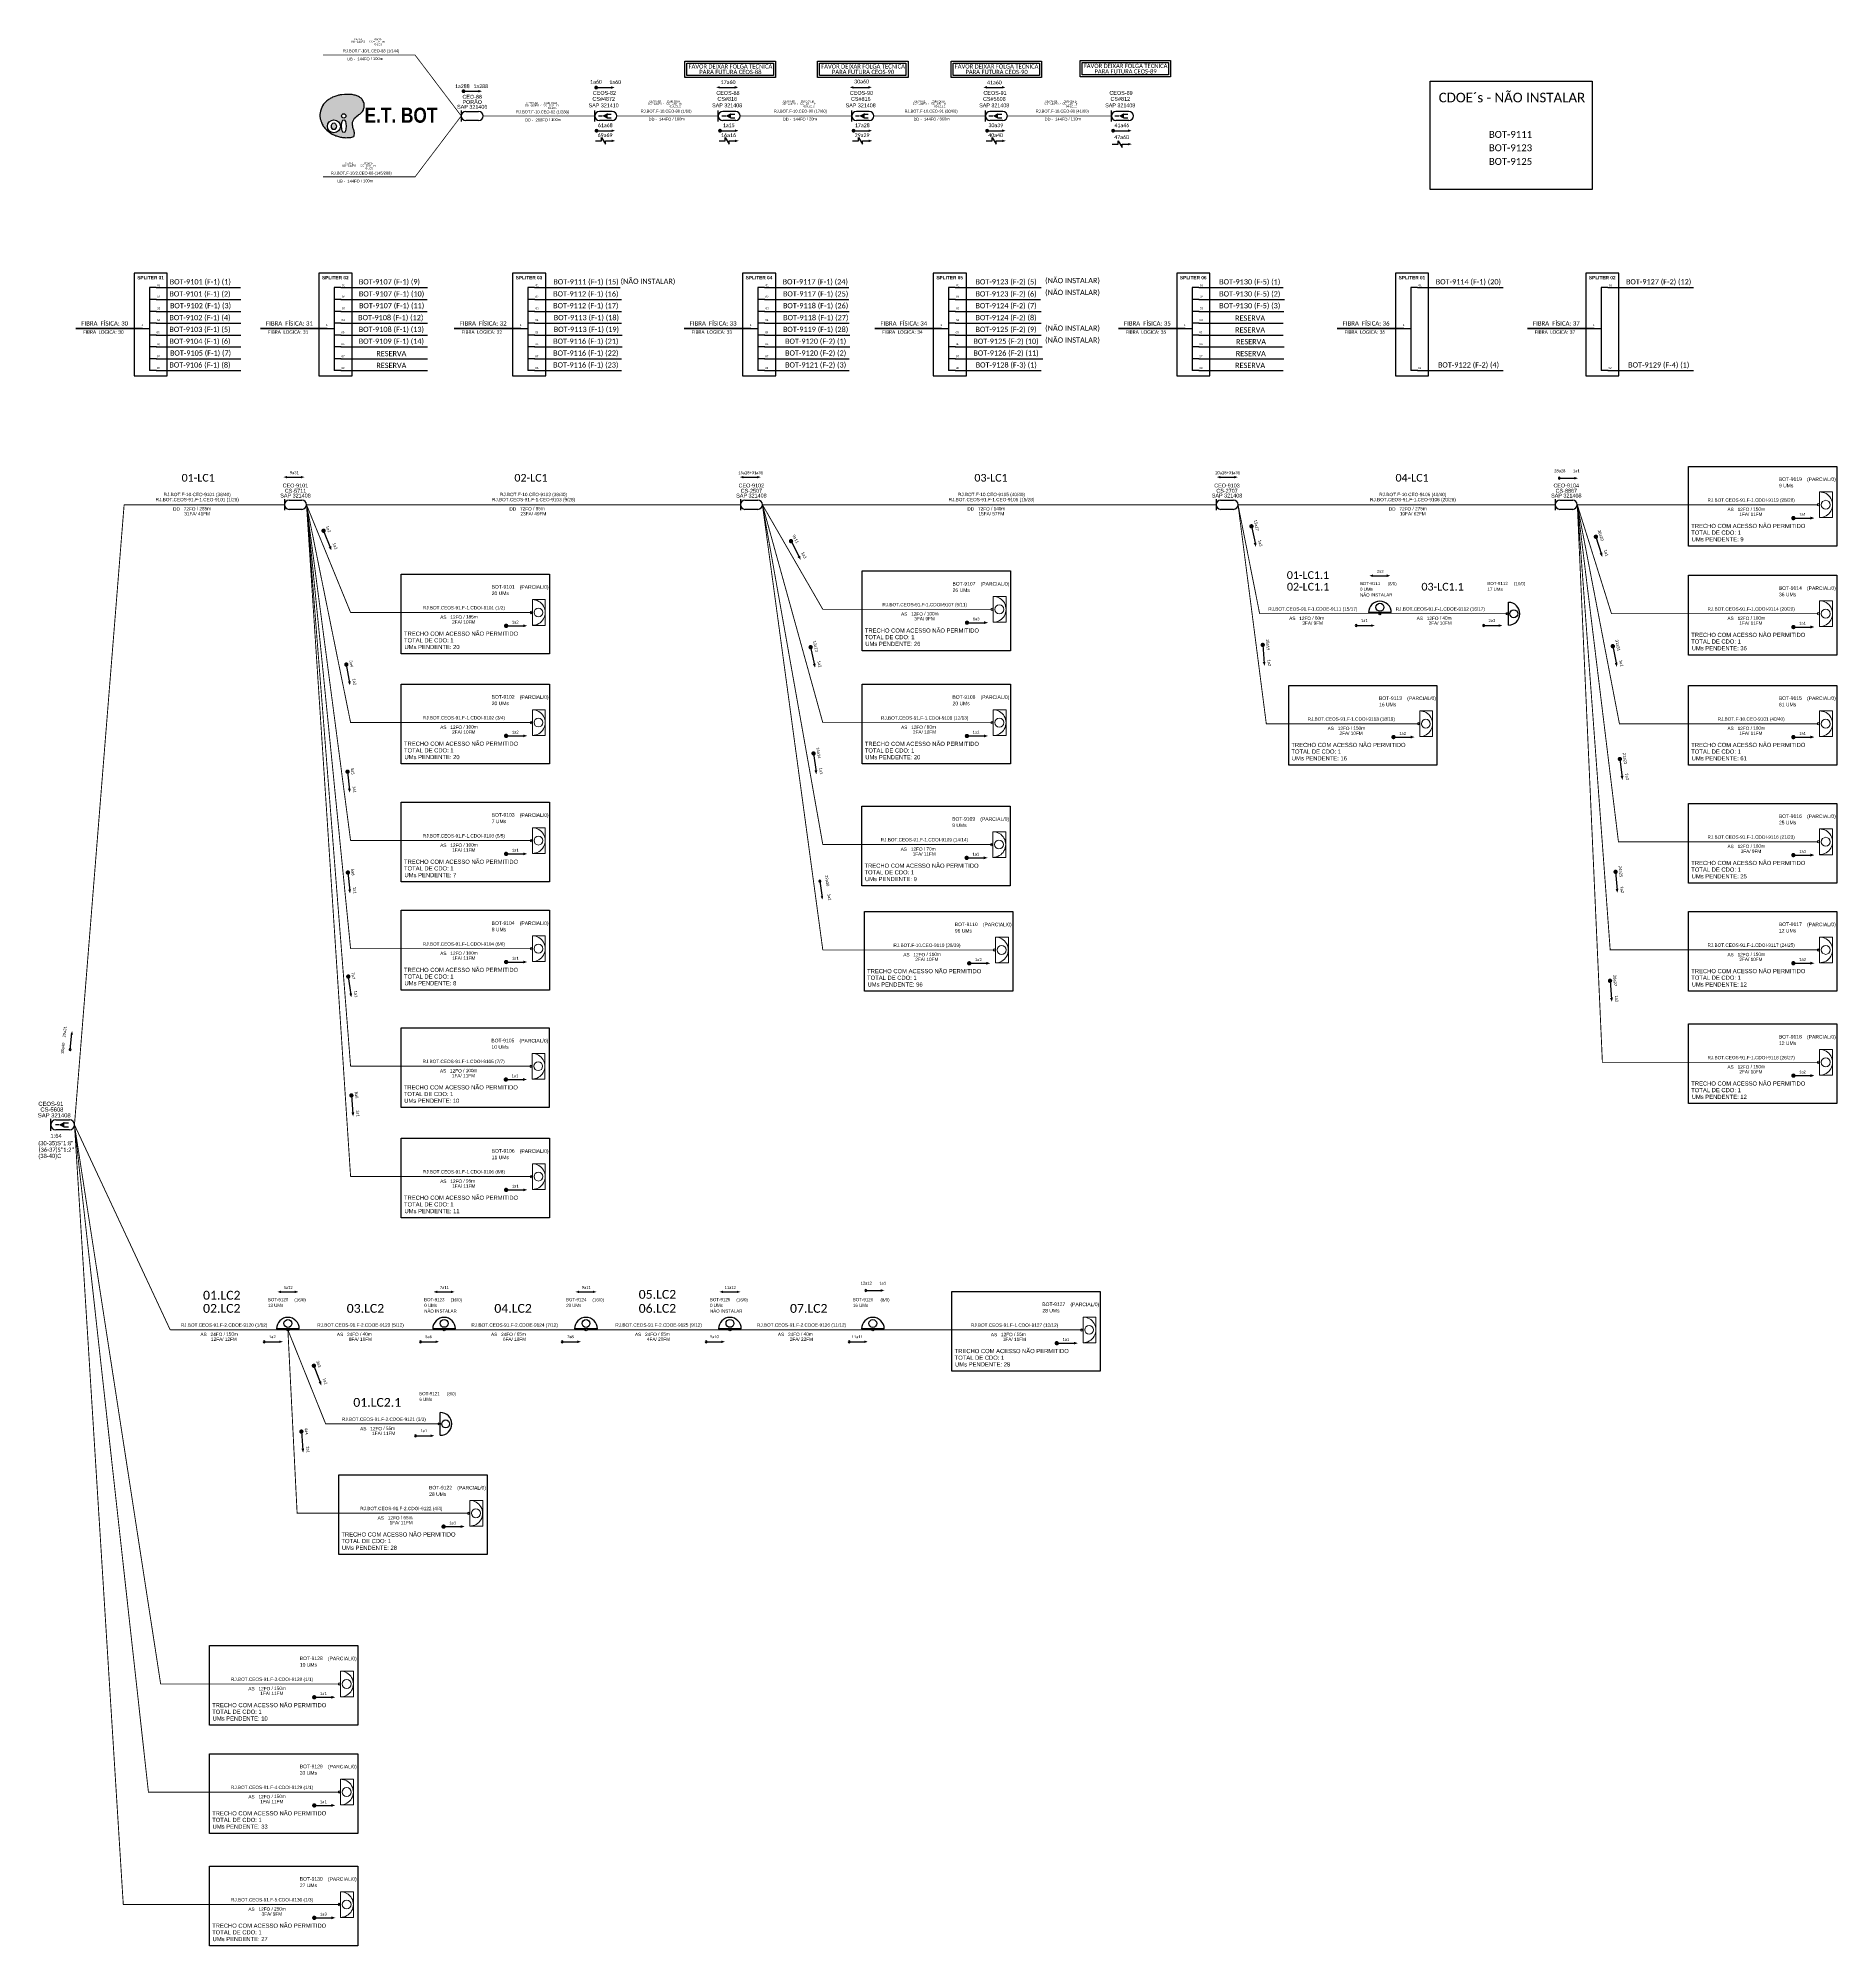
# Model space of a CAD drawing. Header units: millimetres. Extents: x 43195 to 44134, y 3103 to 4099.
import ezdxf
from ezdxf.enums import TextEntityAlignment as Align

# ---------------------------------------------------------------- set-up
doc = ezdxf.new("R2010")
doc.units = ezdxf.units.MM
for name, color, linetype, lineweight in [("20.0-LEGENDA DOS CDO'S", 1, 'Continuous', 0), ('20.2-CDO_POSTE', 1, 'Continuous', 5), ('40.1-ETIQUETAS', 1, 'Continuous', 20)]:
    doc.layers.add(name, color=color, linetype=linetype, lineweight=lineweight)
for name, color, linetype in [('20.4-CEOS', 1, 'Continuous'), ('20.5-CABO AÉREO', 1, 'Continuous'), ('20.5-CEO', 1, 'Continuous'), ('CAP a instalar', 1, 'Continuous'), ('E.T.', 7, 'Continuous'), ('label_cabos', 7, 'Continuous'), ('PROJETO_FTTH', 1, 'Continuous'), ('SETA', 7, 'Continuous')]:
    doc.layers.add(name, color=color, linetype=linetype)
doc.styles.add('ARIAL', font='arial.ttf')
doc.styles.add('siredit', font='arial.ttf')
doc.styles.get("Standard").update_dxf_attribs({"font": 'arial.ttf'})
doc.styles.add('SWISS BIT', font='swisscb.ttf')
doc.linetypes.add('FENCELINE1', pattern='A,0.25,-0.1,[133,ltypeshp.shx,S=0.1,R=0,X=-0.1,Y=0],-0.1,1', length=1.45)

# ---------------------------------------------------------------- blocks, each defined once
blk = doc.blocks.new('CEOS_RP_CT_DRT')
at = {"layer": '20.4-CEOS', "color": 0}
for p, q in [((-4.54, 1.19), (-1.19, 1.19)), ((-1.19, -1.19), (-4.54, -1.19))]:
    blk.add_line(p, q, dxfattribs=at)
for points in [[(-5.73, -1.43), (-5.73, 1.44)], [(-3.79, 0), (-4.59, 0)], [(-2.47, 0.48), (-1.45, 0.48)], [(-2.47, -0.52), (-1.45, -0.52)]]:
    blk.add_lwpolyline(points, dxfattribs=at)
blk.add_lwpolyline([(-3.79, 0, 0, 1.47, 0), (-2.41, 0, 1.47, 1.47, 0)], format="xyseb", dxfattribs=at)
for centre, start, end in [((-4.54, 0), 90, 270), ((-1.19, 0), 270, 90)]:
    blk.add_arc(centre, 1.19, start, end, dxfattribs=at)
at = {"layer": '20.4-CEOS', "color": 7, "style": 'siredit'}
for tag, p in [('Nº_DA_CEOS', (-2.86, 5.6)), ('LOCAL', (-2.86, 4.24)), ('SAP', (-2.86, 2.78)), ('RACIO_SPLITAGEM', (-2.86, -1.88)), ('FIBRAS_SPLITTER', (-2.86, -3.58)), ('RESERVA_FINAIS', (-2.86, -6.39)), ('FIBRAS_TOP_C', (-2.86, -5.08))]:
    blk.add_attdef(tag, text='', height=1.01, dxfattribs=at).set_placement(p, align=Align.TOP_CENTER)
blk = doc.blocks.new('CDOE POSTE_')
at = {"color": 1}
blk.add_line((12.9, -5.5), (-2.4, -5.5), dxfattribs=at)
for centre, radius in [((5.3, -1.9), 2.64), ((5.3, -6.2), 0.708)]:
    blk.add_circle(centre, radius, dxfattribs=at)
blk.add_arc((5.3, -5.5), 7.65, 0, 180, dxfattribs=at)
blk = doc.blocks.new('CDOE-TEXTO PADRÃO')
at = {"layer": "20.0-LEGENDA DOS CDO'S", "color": 0, "style": 'ARIAL'}
for tag, p in [('CDO_N', (0.49, 7.39)), ('SAP', (0.51, 1.67)), ('CORDOALHA', (0.5, 4.33)), ('SPLITER_1', (0.59, -0.91)), ('(XX-XX_F)S', (0.54, -8.29)), ('(XX-XX_L)S', (0.55, -10.83)), ('SPLITER_2', (0.6, -3.55)), ('UMS', (0.55, -13.15))]:
    blk.add_attdef(tag, p, '', height=1.7, rotation=0.11799, dxfattribs=at)
blk.add_attdef('FIBRAS_UTILIZADAS', text='', height=1.7, rotation=0.11799, dxfattribs=at).set_placement((19.77, 7.43), align=Align.CENTER)
blk = doc.blocks.new('*U41')
at = {"layer": '20.5-CEO'}
for p, q in [((-1.56, 1.26), (1.8, 1.26)), ((1.8, -1.13), (-1.56, -1.13))]:
    blk.add_line(p, q, dxfattribs=at)
blk.add_lwpolyline([(-2.75, 1.51), (-2.75, -1.38)], dxfattribs=at)
for centre, start, end in [((-1.56, 0.07), 90, 270), ((1.8, 0.07), 270, 90)]:
    blk.add_arc(centre, 1.2, start, end, dxfattribs=at)
at = {"layer": '20.5-CEO', "color": 7, "style": 'siredit'}
for tag, p in [('FID', (0.11, 5.61)), ('LOCAL', (0.12, 4.23)), ('SAP', (0.12, 2.97)), ('FIBRAS_RESERVA', (0.12, -1.94))]:
    blk.add_attdef(tag, text='', height=1.01, dxfattribs=at).set_placement(p, align=Align.TOP_CENTER)
for tag, flags, p in [('ID_ATIVIDADE', 3, (0.11, -3.51)), ('FATOR', 1, (0.11, -4.82))]:
    blk.add_attdef(tag, text='', height=1.01, dxfattribs=dict(at, flags=flags)).set_placement(p, align=Align.TOP_CENTER)
at = {"layer": '20.5-CEO', "color": 7, "style": 'siredit', "flags": 3}
blk.add_attdef('QTDE', (-4.88, -7.06), '', height=1.01, dxfattribs=at)
blk = doc.blocks.new('ETIQUETA_RS5F')
at = {"layer": '40.1-ETIQUETAS', "color": 0, "style": 'siredit'}
blk.add_text('/', height=1.5, dxfattribs=at).set_placement((1.55, -1.95), align=Align.MIDDLE_RIGHT)
for tag, p in [('ETIQUETA_R_SECUNDARIA', (1.18, 2.1)), ('ETIQUETA_R_PRIMARIA', (1.18, 4.1)), ('F_ATIVAS/F_MORTAS', (1.11, -4.24))]:
    blk.add_attdef(tag, text='', height=1.5, dxfattribs=at).set_placement(p, align=Align.MIDDLE_CENTER)
for tag, p in [('TIPO_CABO', (-6.62, -2.12)), ('CAP_CABO', (0.37, -2.09))]:
    blk.add_attdef(tag, text='', height=1.5, dxfattribs=at).set_placement(p, align=Align.MIDDLE_RIGHT)
for tag, p in [('FUSÃO_1', (0.82, -8.39)), ('FUSÃO_2', (0.82, -10.6)), ('FUSÃO_3', (0.82, -12.93)), ('FUSÃO_4', (0.82, -15.14)), ('FUSÃO_5', (0.82, -17.16))]:
    blk.add_attdef(tag, text='', height=1.5, dxfattribs=at).set_placement(p, align=Align.CENTER)
blk.add_attdef('METROS', text='', height=1.5, dxfattribs=at).set_placement((2.11, -1.95), align=Align.MIDDLE_LEFT)
blk = doc.blocks.new('OI')
h = blk.add_hatch(color=40)
edge = h.paths.add_edge_path()
edge.add_spline(control_points=[(4.35, -0.67), (3.92, -0.99), (3.26, -1.5), (2.81, -2.59), (2.9, -3.5), (3.06, -4.27), (3.31, -4.85), (3.37, -5.39), (3.4, -5.88), (3.2, -6.4), (2.54, -6.61), (1.65, -6.63), (0.55, -6.67), (-0.56, -6.42), (-1.61, -6.14), (-2.77, -5.61), (-3.92, -4.77), (-4.89, -3.7), (-5.34, -2.65), (-5.6, -1.94), (-5.85, -0.96), (-5.71, 0.47), (-5.1, 2.02), (-4.14, 3.02), (-3.3, 3.61), (-2.37, 4.16), (-1.36, 4.44), (-0.56, 4.7), (0.79, 4.85), (2.24, 4.97), (3.79, 4.57), (4.67, 4.21), (5.44, 3.65), (5.76, 2.99), (6.03, 2.21), (6.01, 1.46), (5.72, 0.64), (5.31, 0.08), (4.88, -0.38), (4.51, -0.55), (4.35, -0.67)], knot_values=[0, 0, 0, 0, 1.60434, 2.417191, 3.427595, 4.282808, 4.776746, 5.304182, 5.888771, 6.258406, 6.858137, 7.79129, 8.986195, 10.124242, 11.187857, 12.242908, 13.953784, 15.414161, 16.515391, 17.349188, 17.675853, 19.552021, 21.515531, 22.568638, 23.63245, 24.621084, 25.782718, 26.745347, 27.142653, 29.870543, 31.004649, 31.921532, 32.709589, 33.801391, 34.042471, 35.192333, 35.971461, 36.628871, 37.254359, 37.836911, 37.836911, 37.836911, 37.836911], degree=3, periodic=0)
h.paths.add_polyline_path([(1.13, -0.87, -1), (-0.04, -0.87, -1)], flags=16)
edge = h.paths.add_edge_path(flags=16)
edge.add_ellipse((0.56, -3.59), major_axis=(-0.02, 1.71), ratio=0.361305, start_angle=0, end_angle=360)
h.paths.add_polyline_path([(-0.36, -3.62, -1), (-3.8, -3.62, -1)], flags=16)
edge = h.paths.add_edge_path(flags=0)
edge.add_ellipse((-2.08, -3.62), major_axis=(0, 0.885), ratio=0.758294, start_angle=0, end_angle=360)
at = {"color": 40}
for centre, radius in [((-2.08, -3.62), 1.72), ((0.54, -0.87), 0.587)]:
    blk.add_circle(centre, radius, dxfattribs=at)
blk.add_ellipse((-2.08, -3.62), major_axis=(0, 0.885), ratio=0.758294, start_param=-3.141592653589791, end_param=3.141592653589791, dxfattribs=at)
blk.add_ellipse((0.56, -3.59), major_axis=(-0.02, 1.71), ratio=0.361305, dxfattribs=at)
at = {"color": 40, "start_tangent": (-0.800898, -0.598801), "end_tangent": (-0.800898, -0.598801)}
blk.add_spline([(4.35, -0.67), (3.2, -1.78), (2.9, -2.54), (2.92, -3.55), (3.12, -4.38), (3.28, -4.85), (3.37, -5.37), (3.35, -5.95), (3.2, -6.29), (2.66, -6.55), (1.73, -6.63), (0.54, -6.62), (-0.58, -6.41), (-1.6, -6.11), (-2.56, -5.67), (-3.95, -4.67), (-4.89, -3.56), (-5.37, -2.56), (-5.64, -1.78), (-5.72, -1.46), (-5.63, 0.42), (-4.84, 2.22), (-4.13, 2.99), (-3.27, 3.62), (-2.4, 4.09), (-1.3, 4.47), (-0.37, 4.72), (0.02, 4.77), (2.75, 4.8), (3.85, 4.53), (4.69, 4.16), (5.31, 3.68), (5.85, 2.73), (5.93, 2.5), (5.94, 1.35), (5.67, 0.62), (5.29, 0.08), (4.84, -0.36), (4.35, -0.67)], degree=3, dxfattribs=at)
blk = doc.blocks.new('Inst CB DT OCUP CFOA-SM-DD-S-288-TS')
at = {"layer": 'label_cabos', "color": 0, "style": 'siredit'}
for tag, flags, p in [('ID_ATIVIDADE', 3, (1.31, 2.67)), ('FATOR', 1, (11.56, 2.55))]:
    blk.add_attdef(tag, text='', height=1, rotation=359.69001, dxfattribs=dict(at, flags=flags)).set_placement(p, align=Align.MIDDLE_CENTER)
for tag, p in [('TIPO_CABO', (1.11, 0)), ('DESTINO_CABO', (3.13, 1.26)), ('CABO', (4.69, -0.05)), ('/', (7.71, -0.05)), ('LANCE', (10.41, 0.02)), ('TIPO_CABO', (13.11, 1.24)), ('UND', (16.46, 0)), ('FID', (13.65, -1.41))]:
    blk.add_attdef(tag, text='', height=1, rotation=359.69001, dxfattribs=at).set_placement(p, align=Align.MIDDLE_CENTER)
blk.add_attdef('QTDE', (11.93, -0.45), '', height=1, rotation=359.69001, dxfattribs=at)
blk = doc.blocks.new('Inst CB DT OCUP CFOA-SM-DD-S-144')
at = {"layer": 'label_cabos', "color": 0, "style": 'siredit'}
for tag, flags, p in [('ID_ATIVIDADE', 3, (1.31, 2.67)), ('FATOR', 1, (11.56, 2.55))]:
    blk.add_attdef(tag, text='', height=1, rotation=359.69001, dxfattribs=dict(at, flags=flags)).set_placement(p, align=Align.MIDDLE_CENTER)
for tag, p in [('TIPO_CABO', (1.11, 0)), ('DESTINO_CABO', (3.13, 1.26)), ('CABO', (4.69, -0.05)), ('/', (7.71, -0.05)), ('LANCE', (10.41, 0.02)), ('TIPO_CABO', (13.11, 1.24)), ('UND', (16.46, 0)), ('FID', (13.65, -1.41))]:
    blk.add_attdef(tag, text='', height=1, rotation=359.69001, dxfattribs=at).set_placement(p, align=Align.MIDDLE_CENTER)
blk.add_attdef('QTDE', (11.93, -0.45), '', height=1, rotation=359.69001, dxfattribs=at)
blk = doc.blocks.new('Inst CB INT CFOI-SM-UB-144')
at = {"layer": 'label_cabos', "color": 0, "style": 'siredit'}
for tag, flags, p in [('ID_ATIVIDADE', 3, (1.31, 2.67)), ('/', 2, (7.71, -0.05)), ('FATOR', 1, (11.56, 2.55))]:
    blk.add_attdef(tag, text='', height=1, rotation=359.69001, dxfattribs=dict(at, flags=flags)).set_placement(p, align=Align.MIDDLE_CENTER)
for tag, p in [('TIPO_CABO', (1.11, 0)), ('DESTINO_CABO', (3.13, 1.26)), ('CABO', (4.69, -0.05)), ('LANCE', (10.41, 0.02)), ('TIPO_CABO', (13.11, 1.24)), ('UND', (16.46, 0)), ('FID', (13.65, -1.41))]:
    blk.add_attdef(tag, text='', height=1, rotation=359.69001, dxfattribs=at).set_placement(p, align=Align.MIDDLE_CENTER)
blk.add_attdef('QTDE', (11.93, -0.45), '', height=1, rotation=359.69001, dxfattribs=at)
blk = doc.blocks.new('*U46')
at = {"layer": '20.5-CEO'}
for p, q in [((-1.56, 1.26), (1.8, 1.26)), ((1.8, -1.13), (-1.56, -1.13))]:
    blk.add_line(p, q, dxfattribs=at)
blk.add_lwpolyline([(-2.75, 1.51), (-2.75, -1.38)], dxfattribs=at)
for centre, start, end in [((-1.56, 0.07), 90, 270), ((1.8, 0.07), 270, 90)]:
    blk.add_arc(centre, 1.2, start, end, dxfattribs=at)
at = {"layer": '20.5-CEO', "color": 7, "style": 'siredit'}
for tag, p in [('FID', (0.11, 5.61)), ('LOCAL', (0.12, 4.23)), ('SAP', (0.12, 2.97)), ('FIBRAS_RESERVA', (0.12, -1.94))]:
    blk.add_attdef(tag, text='', height=1.01, dxfattribs=at).set_placement(p, align=Align.TOP_CENTER)
for tag, flags, p in [('ID_ATIVIDADE', 3, (0.11, -3.51)), ('FATOR', 1, (0.11, -4.82))]:
    blk.add_attdef(tag, text='', height=1.01, dxfattribs=dict(at, flags=flags)).set_placement(p, align=Align.TOP_CENTER)
at = {"layer": '20.5-CEO', "color": 7, "style": 'siredit', "flags": 3}
blk.add_attdef('QTDE', (-4.88, -7.06), '', height=1.01, dxfattribs=at)
blk = doc.blocks.new('A$C67844AE1')
at = {"color": 8}
blk.add_line((11.9, 1.1), (0, 1.1), dxfattribs=at)
for centre, radius in [((5.95, 3.93), 2.05), ((5.95, 0.55), 0.551)]:
    blk.add_circle(centre, radius, dxfattribs=at)
blk.add_arc((5.95, 1.1), 5.95, 0, 180, dxfattribs=at)

msp = doc.modelspace()

# ---------------------------------------------------------------- linework, layer by layer
at = {"color": 7, "linetype": 'Continuous'}
for p, q in [((43252.67, 3969.12), (43252.67, 3925.73)), ((43256.19, 3969.12), (43252.67, 3969.12)), ((43349.18, 3969.12), (43349.18, 3925.73)), ((43352.69, 3969.12), (43349.18, 3969.12)), ((43450.35, 3969.12), (43450.35, 3925.73)), ((43453.87, 3969.12), (43450.35, 3969.12)), ((43570.49, 3969.12), (43570.49, 3925.73)), ((43574, 3969.12), (43570.49, 3969.12)), ((43670.08, 3969.12), (43670.08, 3925.73)), ((43673.6, 3969.12), (43670.08, 3969.12)), ((43797.31, 3969.12), (43797.31, 3925.73)), ((43800.82, 3969.12), (43797.31, 3969.12)), ((43911.57, 3969.12), (43911.57, 3925.73)), ((43915.09, 3969.12), (43911.57, 3969.12)), ((44010.94, 3969.12), (44010.94, 3925.73)), ((44014.46, 3969.12), (44010.94, 3969.12)), ((43256.36, 3962.84), (43252.67, 3962.84)), ((43256.36, 3956.65), (43252.67, 3956.65)), ((43352.87, 3962.84), (43349.18, 3962.84)), ((43352.87, 3956.65), (43349.18, 3956.65)), ((43454.04, 3962.84), (43450.35, 3962.84)), ((43454.04, 3956.65), (43450.35, 3956.65)), ((43574.18, 3962.84), (43570.49, 3962.84)), ((43574.18, 3956.65), (43570.49, 3956.65)), ((43673.77, 3962.84), (43670.08, 3962.84)), ((43673.77, 3956.65), (43670.08, 3956.65)), ((43801, 3962.84), (43797.31, 3962.84)), ((43801, 3956.65), (43797.31, 3956.65)), ((43249.02, 3947.69), (43252.65, 3947.69)), ((43256.36, 3950.43), (43252.67, 3950.43)), ((43345.53, 3947.69), (43349.16, 3947.69)), ((43352.87, 3950.43), (43349.18, 3950.43)), ((43446.7, 3947.69), (43450.33, 3947.69)), ((43454.04, 3950.43), (43450.35, 3950.43)), ((43566.84, 3947.69), (43570.47, 3947.69)), ((43574.18, 3950.43), (43570.49, 3950.43)), ((43666.43, 3947.69), (43670.07, 3947.69)), ((43673.77, 3950.43), (43670.08, 3950.43)), ((43793.66, 3947.69), (43797.29, 3947.69)), ((43801, 3950.43), (43797.31, 3950.43)), ((43907.92, 3947.69), (43911.56, 3947.69)), ((44007.3, 3947.69), (44010.93, 3947.69)), ((43256.36, 3944.26), (43252.67, 3944.26)), ((43256.36, 3938.1), (43252.67, 3938.1)), ((43352.87, 3944.26), (43349.18, 3944.26)), ((43352.87, 3938.1), (43349.18, 3938.1)), ((43454.04, 3944.26), (43450.35, 3944.26)), ((43454.04, 3938.1), (43450.35, 3938.1)), ((43574.18, 3944.26), (43570.49, 3944.26)), ((43574.18, 3938.1), (43570.49, 3938.1)), ((43673.77, 3944.26), (43670.08, 3944.26)), ((43673.77, 3938.1), (43670.08, 3938.1)), ((43801, 3944.26), (43797.31, 3944.26)), ((43801, 3938.1), (43797.31, 3938.1)), ((43256.36, 3931.91), (43252.67, 3931.91)), ((43256.36, 3925.73), (43252.67, 3925.73)), ((43352.87, 3931.91), (43349.18, 3931.91)), ((43352.87, 3925.73), (43349.18, 3925.73)), ((43454.04, 3931.91), (43450.35, 3931.91)), ((43454.04, 3925.73), (43450.35, 3925.73)), ((43574.18, 3931.91), (43570.49, 3931.91)), ((43574.18, 3925.73), (43570.49, 3925.73)), ((43673.77, 3931.91), (43670.08, 3931.91)), ((43673.77, 3925.73), (43670.08, 3925.73)), ((43801, 3931.91), (43797.31, 3931.91)), ((43801, 3925.73), (43797.31, 3925.73)), ((43915.27, 3925.73), (43911.57, 3925.73)), ((44014.64, 3925.73), (44010.94, 3925.73))]:
    msp.add_line(p, q, dxfattribs=at)
at = {"color": 10, "linetype": 'Continuous'}
for p, q in [((43256.19, 3969.12), (43300.24, 3969.12)), ((43352.69, 3969.12), (43397.83, 3969.12)), ((43453.87, 3969.12), (43498.57, 3969.12)), ((43574, 3969.12), (43618.06, 3969.12)), ((43673.6, 3969.12), (43718.39, 3969.12)), ((43800.82, 3969.12), (43844.88, 3969.12)), ((43915.09, 3969.12), (43959.88, 3969.12)), ((44014.46, 3969.12), (44059.25, 3969.12)), ((43256.19, 3962.84), (43300.44, 3962.84)), ((43256.19, 3956.65), (43300.47, 3956.65)), ((43352.69, 3962.84), (43397.67, 3962.84)), ((43352.69, 3956.65), (43397.75, 3956.65)), ((43453.87, 3956.65), (43499.31, 3956.65)), ((43454.04, 3962.84), (43499.22, 3962.84)), ((43574, 3962.84), (43617.98, 3962.84)), ((43574, 3956.65), (43618.14, 3956.65)), ((43673.6, 3962.84), (43718.15, 3962.84)), ((43673.6, 3956.65), (43718.47, 3956.65)), ((43800.82, 3962.84), (43845.64, 3962.84)), ((43800.82, 3956.65), (43845.19, 3956.65)), ((43256.19, 3950.43), (43300.47, 3950.43)), ((43352.69, 3950.43), (43397.83, 3950.43)), ((43453.87, 3950.43), (43499.31, 3950.43)), ((43574, 3950.43), (43618.14, 3950.43)), ((43673.6, 3950.43), (43718.39, 3950.43)), ((43800.82, 3950.43), (43844.88, 3950.43)), ((43256.19, 3944.26), (43300.42, 3944.26)), ((43256.19, 3938.1), (43300.47, 3938.1)), ((43352.69, 3944.26), (43397.83, 3944.26)), ((43352.69, 3938.1), (43397.83, 3938.1)), ((43453.87, 3944.26), (43499.53, 3944.26)), ((43453.87, 3938.1), (43499.61, 3938.1)), ((43574, 3944.26), (43618.53, 3944.26)), ((43574, 3938.1), (43618.45, 3938.1)), ((43673.6, 3944.26), (43718.39, 3944.26)), ((43673.6, 3938.1), (43719.02, 3938.1)), ((43800.82, 3944.26), (43844.88, 3944.26)), ((43800.82, 3938.1), (43845.36, 3938.1)), ((43256.19, 3931.91), (43300.47, 3931.91)), ((43256.19, 3925.73), (43300.47, 3925.73)), ((43352.69, 3931.91), (43397.83, 3931.91)), ((43352.69, 3925.73), (43397.83, 3925.73)), ((43453.87, 3931.91), (43499.31, 3931.91)), ((43453.87, 3925.73), (43499.31, 3925.73)), ((43574, 3931.91), (43618.14, 3931.91)), ((43574, 3925.73), (43618.14, 3925.73)), ((43673.6, 3931.91), (43719.27, 3931.91)), ((43673.6, 3925.73), (43718.39, 3925.73)), ((43800.82, 3931.91), (43845.24, 3931.91)), ((43800.82, 3925.73), (43844.88, 3925.73)), ((43915.09, 3925.73), (43959.88, 3925.73)), ((44014.46, 3925.73), (44059.25, 3925.73))]:
    msp.add_line(p, q, dxfattribs=at)
at = {"color": 1, "linetype": 'Continuous', "lineweight": 60}
for p, q in [((43249.02, 3947.69), (43214.22, 3947.69)), ((43345.53, 3947.69), (43310.73, 3947.69)), ((43446.7, 3947.69), (43411.9, 3947.69)), ((43566.84, 3947.69), (43532.03, 3947.69)), ((43666.43, 3947.69), (43631.63, 3947.69)), ((43793.66, 3947.69), (43758.86, 3947.69)), ((43907.92, 3947.69), (43873.12, 3947.69)), ((44007.3, 3947.69), (43972.49, 3947.69))]:
    msp.add_line(p, q, dxfattribs=at)
at = {"color": 3, "ltscale": 9e-07}
for points in [[(43532.39, 4087.37), (43579.62, 4087.37), (43579.62, 4078.86), (43532.39, 4078.86)], [(43533.44, 4086.32), (43578.57, 4086.32), (43578.57, 4079.91), (43533.44, 4079.91)], [(43601.68, 4087.37), (43648.91, 4087.37), (43648.91, 4078.86), (43601.68, 4078.86)], [(43602.73, 4086.32), (43647.86, 4086.32), (43647.86, 4079.91), (43602.73, 4079.91)], [(43671.44, 4087.37), (43718.67, 4087.37), (43718.67, 4078.86), (43671.44, 4078.86)], [(43672.49, 4086.32), (43717.62, 4086.32), (43717.62, 4079.91), (43672.49, 4079.91)], [(43738.83, 4087.66), (43786.06, 4087.66), (43786.06, 4079.14), (43738.83, 4079.14)], [(43739.88, 4086.61), (43785.01, 4086.61), (43785.01, 4080.19), (43739.88, 4080.19)]]:
    msp.add_lwpolyline(points, close=True, dxfattribs=at)
at = {"color": 0, "const_width": 0.99}
for points in [[(43416.23, 4071.62, 1), (43417.22, 4071.62, 1)], [(43485.52, 4073.53, 1), (43486.51, 4073.53, 1)], [(43485.72, 4051, 1), (43486.71, 4051, 1)], [(43550.22, 4051, 1), (43551.21, 4051, 1)], [(43619.98, 4051, 1), (43620.97, 4051, 1)], [(43689.74, 4051, 1), (43690.73, 4051, 1)], [(43755.56, 4051, 1), (43756.55, 4051, 1)]]:
    msp.add_lwpolyline(points, format="xyb", close=True, dxfattribs=at)
at = {"color": 0}
for points in [[(43488.87, 4045.7), (43488.87, 4047.45), (43490.96, 4043.95), (43490.96, 4045.7)], [(43553.37, 4045.7), (43553.37, 4047.45), (43555.46, 4043.95), (43555.46, 4045.7)], [(43623.13, 4045.7), (43623.13, 4047.45), (43625.22, 4043.95), (43625.22, 4045.7)], [(43692.89, 4045.7), (43692.89, 4047.45), (43694.98, 4043.95), (43694.98, 4045.7)], [(43758.7, 4043.99), (43758.7, 4045.74), (43760.8, 4042.24), (43760.8, 4043.99)]]:
    msp.add_lwpolyline(points, dxfattribs=at)
at = {"color": 7}
for points in [[(43244.7, 3922.91), (43261.98, 3922.91), (43261.98, 3976.57), (43244.7, 3976.57)], [(43341.21, 3922.91), (43358.49, 3922.91), (43358.49, 3976.57), (43341.21, 3976.57)], [(43442.38, 3922.91), (43459.66, 3922.91), (43459.66, 3976.57), (43442.38, 3976.57)], [(43562.52, 3922.91), (43579.8, 3922.91), (43579.8, 3976.57), (43562.52, 3976.57)], [(43662.11, 3922.91), (43679.39, 3922.91), (43679.39, 3976.57), (43662.11, 3976.57)], [(43789.34, 3922.91), (43806.62, 3922.91), (43806.62, 3976.57), (43789.34, 3976.57)], [(43903.6, 3922.91), (43920.88, 3922.91), (43920.88, 3976.57), (43903.6, 3976.57)], [(44002.98, 3922.91), (44020.26, 3922.91), (44020.26, 3976.57), (44002.98, 3976.57)]]:
    msp.add_lwpolyline(points, close=True, dxfattribs=at)
at = {"color": 3}
for points in [[(44056.64, 3875.71), (44134.11, 3875.71), (44134.11, 3834.07), (44056.64, 3834.07)], [(43384.23, 3819.45), (43461.7, 3819.45), (43461.7, 3777.81), (43384.23, 3777.81)], [(43624.96, 3821.09), (43702.43, 3821.09), (43702.43, 3779.45), (43624.96, 3779.45)], [(44056.64, 3818.82), (44134.11, 3818.82), (44134.11, 3777.18), (44056.64, 3777.18)], [(43384.23, 3761.97), (43461.7, 3761.97), (43461.7, 3720.33), (43384.23, 3720.33)], [(43624.94, 3761.91), (43702.41, 3761.91), (43702.41, 3720.27), (43624.94, 3720.27)], [(43847.76, 3761.34), (43925.23, 3761.34), (43925.23, 3719.7), (43847.76, 3719.7)], [(44056.64, 3761.34), (44134.11, 3761.34), (44134.11, 3719.7), (44056.64, 3719.7)], [(43384.23, 3700.34), (43461.7, 3700.34), (43461.7, 3658.69), (43384.23, 3658.69)], [(43624.78, 3698.27), (43702.25, 3698.27), (43702.25, 3656.63), (43624.78, 3656.63)], [(44056.64, 3699.71), (44134.11, 3699.71), (44134.11, 3658.06), (44056.64, 3658.06)], [(43384.23, 3643.87), (43461.7, 3643.87), (43461.7, 3602.22), (43384.23, 3602.22)], [(43626.13, 3643.2), (43703.6, 3643.2), (43703.6, 3601.56), (43626.13, 3601.56)], [(44056.64, 3643.24), (44134.11, 3643.24), (44134.11, 3601.59), (44056.64, 3601.59)], [(43384.08, 3582.5), (43461.55, 3582.5), (43461.55, 3540.86), (43384.08, 3540.86)], [(44056.64, 3584.52), (44134.11, 3584.52), (44134.11, 3542.88), (44056.64, 3542.88)], [(43384.23, 3524.86), (43461.7, 3524.86), (43461.7, 3483.22), (43384.23, 3483.22)], [(43671.86, 3444.79), (43749.33, 3444.79), (43749.33, 3403.15), (43671.86, 3403.15)], [(43351.54, 3349.02), (43429.01, 3349.02), (43429.01, 3307.38), (43351.54, 3307.38)], [(43284, 3259.87), (43361.47, 3259.87), (43361.47, 3218.22), (43284, 3218.22)], [(43284, 3203.4), (43361.47, 3203.4), (43361.47, 3161.75), (43284, 3161.75)], [(43284, 3144.68), (43361.47, 3144.68), (43361.47, 3103.04), (43284, 3103.04)]]:
    msp.add_lwpolyline(points, close=True, dxfattribs=at)
for points in [[(43988.63, 3869.52, 1), (43989.63, 3869.52, 1)], [(43882.52, 3792.55, 1), (43883.52, 3792.55, 1)], [(43949.12, 3792.55, 1), (43950.12, 3792.55, 1)], [(43602.79, 3659.53, 1), (43602.92, 3658.54, 1)], [(43211.17, 3570.66, 1), (43211.28, 3571.65, 1)], [(43626.31, 3445.28, 1), (43627.31, 3445.28, 1)], [(43312.09, 3418.52, 1), (43313.09, 3418.52, 1)], [(43393.72, 3418.52, 1), (43394.72, 3418.52, 1)], [(43467.81, 3418.52, 1), (43468.81, 3418.52, 1)], [(43467.81, 3418.52, 1), (43468.81, 3418.52, 1)], [(43543, 3418.52, 1), (43544, 3418.52, 1)], [(43543, 3418.52, 1), (43544, 3418.52, 1)], [(43617.65, 3418.52, 1), (43618.65, 3418.52, 1)], [(43617.65, 3418.52, 1), (43618.65, 3418.52, 1)], [(43391.17, 3369.44, 1), (43392.17, 3369.44, 1)]]:
    msp.add_lwpolyline(points, format="xyb", close=True)
at = {"const_width": 1.13}
for points in [[(44110.84, 3848.69, 1), (44111.97, 3848.69, 1)], [(43343.42, 3842.61, 1), (43343.83, 3841.56, 1)], [(43587.55, 3837.17, 1), (43588.06, 3836.17, 1)], [(43828.18, 3844.97, 1), (43828.42, 3843.86, 1)], [(44008.08, 3839.47, 1), (44008.41, 3838.39, 1)], [(43438.43, 3792.43, 1), (43439.56, 3792.43, 1)], [(43679.16, 3794.07, 1), (43680.29, 3794.07, 1)], [(44110.84, 3791.8, 1), (44111.97, 3791.8, 1)], [(43597.93, 3781.83, 1), (43598.17, 3780.73, 1)], [(43834.15, 3783.01, 1), (43834.25, 3781.88, 1)], [(44016.96, 3782.34, 1), (44017.18, 3781.23, 1)], [(43355.42, 3772.76, 1), (43355.61, 3771.65, 1)], [(43438.43, 3734.95, 1), (43439.56, 3734.95, 1)], [(43599.49, 3726.34, 1), (43599.64, 3725.22, 1)], [(43679.14, 3734.89, 1), (43680.27, 3734.89, 1)], [(43901.96, 3734.32, 1), (43903.09, 3734.32, 1)], [(44110.84, 3734.32, 1), (44111.97, 3734.32, 1)], [(43356.1, 3716.8, 1), (43356.21, 3715.68, 1)], [(44020.69, 3723.43, 1), (44020.83, 3722.31, 1)], [(43438.43, 3673.32, 1), (43439.56, 3673.32, 1)], [(43678.98, 3671.25, 1), (43680.11, 3671.25, 1)], [(44110.84, 3672.68, 1), (44111.97, 3672.68, 1)], [(43356.26, 3664.15, 1), (43356.37, 3663.03, 1)], [(44018.48, 3664.51, 1), (44018.57, 3663.39, 1)], [(43438.43, 3616.85, 1), (43439.56, 3616.85, 1)], [(43680.33, 3616.18, 1), (43681.46, 3616.18, 1)], [(44110.84, 3616.22, 1), (44111.97, 3616.22, 1)], [(43356.42, 3609.82, 1), (43356.59, 3608.71, 1)], [(44015.58, 3607.6, 1), (44015.68, 3606.48, 1)], [(44110.84, 3557.5, 1), (44111.97, 3557.5, 1)], [(43358.11, 3547.75, 1), (43358.2, 3546.63, 1)], [(43438.28, 3555.48, 1), (43439.41, 3555.48, 1)], [(43438.43, 3497.84, 1), (43439.56, 3497.84, 1)], [(43726.06, 3417.77, 1), (43727.19, 3417.77, 1)], [(43338.37, 3406.51, 1), (43338.77, 3405.45, 1)], [(43331.98, 3372.17, 1), (43332.07, 3371.05, 1)], [(43405.74, 3322, 1), (43406.87, 3322, 1)], [(43338.2, 3232.85, 1), (43339.33, 3232.85, 1)], [(43338.2, 3176.38, 1), (43339.33, 3176.38, 1)], [(43338.2, 3117.66, 1), (43339.33, 3117.66, 1)]]:
    msp.add_lwpolyline(points, format="xyb", close=True, dxfattribs=at)
at = {"layer": '20.4-CEOS'}
for p, q in [((43494.4, 4061.12), (43487.69, 4061.12)), ((43494.4, 4056.33), (43487.69, 4056.33))]:
    msp.add_line(p, q, dxfattribs=at)
at = {"layer": '20.4-CEOS', "color": 252}
for p, q in [((43558.9, 4061.12), (43552.19, 4061.12)), ((43558.9, 4056.33), (43552.19, 4056.33)), ((43628.66, 4061.11), (43621.95, 4061.11)), ((43628.66, 4056.33), (43621.95, 4056.33)), ((43698.42, 4061.11), (43691.71, 4061.11)), ((43698.42, 4056.33), (43691.71, 4056.33)), ((43764.24, 4061.11), (43757.53, 4061.11)), ((43764.24, 4056.33), (43757.53, 4056.33))]:
    msp.add_line(p, q, dxfattribs=at)
at = {"layer": '20.4-CEOS'}
for points in [[(43485.3, 4055.84), (43485.3, 4061.61)], [(43487.16, 4058.72), (43489.19, 4058.72)], [(43487.16, 4058.72), (43489.19, 4058.72)], [(43491.84, 4059.67), (43493.88, 4059.67)], [(43491.84, 4059.67), (43493.88, 4059.67)], [(43491.84, 4057.68), (43493.88, 4057.68)], [(43491.84, 4057.68), (43493.88, 4057.68)]]:
    msp.add_lwpolyline(points, dxfattribs=at)
msp.add_lwpolyline([(43489.19, 4058.72, 0, 2.95, 0), (43491.97, 4058.72, 2.95, 2.95, 0)], format="xyseb", dxfattribs=at)
msp.add_lwpolyline([(43489.19, 4058.72, 0, 2.95, 0), (43491.97, 4058.72, 2.95, 2.95, 0)], format="xyseb", dxfattribs=at)
at = {"layer": '20.4-CEOS', "color": 252}
for points in [[(43549.8, 4055.84), (43549.8, 4061.61)], [(43551.65, 4058.72), (43553.69, 4058.72)], [(43551.65, 4058.72), (43553.69, 4058.72)], [(43556.34, 4059.67), (43558.38, 4059.67)], [(43556.34, 4059.67), (43558.38, 4059.67)], [(43556.34, 4057.68), (43558.38, 4057.68)], [(43556.34, 4057.68), (43558.38, 4057.68)], [(43619.56, 4055.84), (43619.56, 4061.61)], [(43621.41, 4058.72), (43623.45, 4058.72)], [(43621.41, 4058.72), (43623.45, 4058.72)], [(43626.1, 4059.67), (43628.14, 4059.67)], [(43626.1, 4059.67), (43628.14, 4059.67)], [(43626.1, 4057.68), (43628.14, 4057.68)], [(43626.1, 4057.68), (43628.14, 4057.68)], [(43689.31, 4055.84), (43689.31, 4061.61)], [(43691.17, 4058.72), (43693.21, 4058.72)], [(43691.17, 4058.72), (43693.21, 4058.72)], [(43695.86, 4059.67), (43697.9, 4059.67)], [(43695.86, 4059.67), (43697.9, 4059.67)], [(43695.86, 4057.68), (43697.9, 4057.68)], [(43695.86, 4057.68), (43697.9, 4057.68)], [(43755.13, 4055.84), (43755.13, 4061.61)], [(43756.99, 4058.72), (43759.03, 4058.72)], [(43756.99, 4058.72), (43759.03, 4058.72)], [(43761.68, 4059.67), (43763.72, 4059.67)], [(43761.68, 4059.67), (43763.72, 4059.67)], [(43761.68, 4057.68), (43763.72, 4057.68)], [(43761.68, 4057.68), (43763.72, 4057.68)]]:
    msp.add_lwpolyline(points, dxfattribs=at)
for points in [[(43553.69, 4058.72, 0, 2.95, 0), (43556.46, 4058.72, 2.95, 2.95, 0)], [(43553.69, 4058.72, 0, 2.95, 0), (43556.46, 4058.72, 2.95, 2.95, 0)], [(43623.45, 4058.72, 0, 2.95, 0), (43626.22, 4058.72, 2.95, 2.95, 0)], [(43623.45, 4058.72, 0, 2.95, 0), (43626.22, 4058.72, 2.95, 2.95, 0)], [(43693.21, 4058.72, 0, 2.95, 0), (43695.98, 4058.72, 2.95, 2.95, 0)], [(43693.21, 4058.72, 0, 2.95, 0), (43695.98, 4058.72, 2.95, 2.95, 0)], [(43759.03, 4058.72, 0, 2.95, 0), (43761.8, 4058.72, 2.95, 2.95, 0)], [(43759.03, 4058.72, 0, 2.95, 0), (43761.8, 4058.72, 2.95, 2.95, 0)]]:
    msp.add_lwpolyline(points, format="xyseb", dxfattribs=at)
at = {"layer": '20.4-CEOS'}
for centre, start, end in [((43487.69, 4058.72), 90, 270), ((43494.4, 4058.72), 270, 90)]:
    msp.add_arc(centre, 2.39, start, end, dxfattribs=at)
at = {"layer": '20.4-CEOS', "color": 252}
for centre, start, end in [((43552.19, 4058.72), 90, 270), ((43558.9, 4058.72), 270, 90), ((43621.95, 4058.72), 90, 270), ((43628.66, 4058.72), 270, 90), ((43691.71, 4058.72), 90, 270), ((43698.42, 4058.72), 270, 90), ((43757.53, 4058.72), 90, 270), ((43764.24, 4058.72), 270, 90)]:
    msp.add_arc(centre, 2.39, start, end, dxfattribs=at)
at = {"layer": '20.5-CABO AÉREO', "ltscale": 50, "const_width": 0.4}
for points in [[(43343.33, 4090.55), (43391.4, 4090.55), (43415.54, 4058.72)], [(43343.33, 4026.9), (43391.4, 4026.9), (43415.54, 4058.72)], [(43427.04, 4058.72), (43485.3, 4058.72)], [(43496.8, 4058.72), (43549.8, 4058.72)], [(43561.3, 4058.72), (43619.56, 4058.72)], [(43631.06, 4058.72), (43689.31, 4058.72)], [(43700.81, 4058.72), (43755.13, 4058.72)]]:
    msp.add_lwpolyline(points, dxfattribs=at)
at = {"layer": '40.1-ETIQUETAS', "color": 8}
for p, q in [((44125.11, 3848.94), (44125.11, 3862.36)), ((43452.7, 3792.68), (43452.7, 3806.1)), ((43693.43, 3794.32), (43693.43, 3807.74)), ((44125.11, 3792.05), (44125.11, 3805.47)), ((43452.7, 3735.2), (43452.7, 3748.62)), ((43693.41, 3735.15), (43693.41, 3748.56)), ((43916.23, 3734.57), (43916.23, 3747.99)), ((44125.11, 3734.57), (44125.11, 3747.99)), ((43452.7, 3673.57), (43452.7, 3686.99)), ((44125.11, 3672.94), (44125.11, 3686.36)), ((43693.25, 3671.5), (43693.25, 3684.92)), ((43452.7, 3617.1), (43452.7, 3630.52)), ((43694.6, 3616.43), (43694.6, 3629.85)), ((44125.11, 3616.47), (44125.11, 3629.89)), ((43452.55, 3555.73), (43452.55, 3569.15)), ((44125.11, 3557.75), (44125.11, 3571.17)), ((43452.7, 3498.09), (43452.7, 3511.51)), ((43740.33, 3418.03), (43740.33, 3431.45)), ((43420.01, 3322.25), (43420.01, 3335.67)), ((43352.47, 3233.1), (43352.47, 3246.52)), ((43352.47, 3176.63), (43352.47, 3190.05)), ((43352.47, 3117.91), (43352.47, 3131.33))]:
    msp.add_line(p, q, dxfattribs=at)
for points in [[(44125.11, 3862.36), (44131.83, 3862.36), (44131.83, 3848.92), (44125.11, 3848.92)], [(43452.7, 3806.1), (43459.42, 3806.1), (43459.42, 3792.66), (43452.7, 3792.66)], [(43693.43, 3807.74), (43700.15, 3807.74), (43700.15, 3794.29), (43693.43, 3794.29)], [(44125.11, 3805.47), (44131.83, 3805.47), (44131.83, 3792.02), (44125.11, 3792.02)], [(43452.7, 3748.62), (43459.42, 3748.62), (43459.42, 3735.17), (43452.7, 3735.17)], [(43693.41, 3748.56), (43700.13, 3748.56), (43700.13, 3735.12), (43693.41, 3735.12)], [(43916.23, 3747.99), (43922.95, 3747.99), (43922.95, 3734.54), (43916.23, 3734.54)], [(44125.11, 3747.99), (44131.83, 3747.99), (44131.83, 3734.54), (44125.11, 3734.54)], [(43452.7, 3686.99), (43459.42, 3686.99), (43459.42, 3673.54), (43452.7, 3673.54)], [(44125.11, 3686.36), (44131.83, 3686.36), (44131.83, 3672.91), (44125.11, 3672.91)], [(43693.25, 3684.92), (43699.97, 3684.92), (43699.97, 3671.48), (43693.25, 3671.48)], [(43452.7, 3630.52), (43459.42, 3630.52), (43459.42, 3617.07), (43452.7, 3617.07)], [(43694.6, 3629.85), (43701.32, 3629.85), (43701.32, 3616.4), (43694.6, 3616.4)], [(44125.11, 3629.89), (44131.83, 3629.89), (44131.83, 3616.44), (44125.11, 3616.44)], [(43452.55, 3569.15), (43459.27, 3569.15), (43459.27, 3555.7), (43452.55, 3555.7)], [(44125.11, 3571.17), (44131.83, 3571.17), (44131.83, 3557.72), (44125.11, 3557.72)], [(43452.7, 3511.51), (43459.42, 3511.51), (43459.42, 3498.06), (43452.7, 3498.06)], [(43740.33, 3431.45), (43747.05, 3431.45), (43747.05, 3418), (43740.33, 3418)], [(43420.01, 3335.67), (43426.73, 3335.67), (43426.73, 3322.22), (43420.01, 3322.22)], [(43352.47, 3246.52), (43359.19, 3246.52), (43359.19, 3233.07), (43352.47, 3233.07)], [(43352.47, 3190.05), (43359.19, 3190.05), (43359.19, 3176.6), (43352.47, 3176.6)], [(43352.47, 3131.33), (43359.19, 3131.33), (43359.19, 3117.88), (43352.47, 3117.88)]]:
    msp.add_lwpolyline(points, close=True, dxfattribs=at)
at = {"layer": '40.1-ETIQUETAS', "color": 252, "true_color": 0x939598}
for centre in [(44124.49, 3855.65), (43452.08, 3799.39), (43692.81, 3801.03), (44124.49, 3798.76), (43452.08, 3741.91), (43692.79, 3741.85), (43915.61, 3741.28), (44124.49, 3741.28), (43452.08, 3680.27), (43692.63, 3678.21), (44124.49, 3679.64), (43452.08, 3623.81), (43693.98, 3623.14), (44124.49, 3623.17), (43451.93, 3562.44), (44124.49, 3564.46), (43452.08, 3504.8), (43739.71, 3424.73), (43419.39, 3328.96), (43351.85, 3239.8), (43351.85, 3183.34), (43351.85, 3124.62)]:
    msp.add_ellipse(centre, major_axis=(-0.439, 0.439), ratio=1, start_param=2.356194490191767, end_param=8.639379797371353, dxfattribs=at)
at = {"layer": '40.1-ETIQUETAS', "color": 8}
for centre, major_axis, start_param, end_param in [((44125.11, 3855.65), (-4.74, 4.74), 2.356194, 5.497787), ((44128.3, 3855.65), (1.64, 1.64), 3.926991, 10.210176), ((43452.7, 3799.39), (-4.74, 4.74), 2.356194, 5.497787), ((43693.43, 3801.03), (-4.74, 4.74), 2.356194, 5.497787), ((43455.88, 3799.39), (1.64, 1.64), 3.926991, 10.210176), ((43696.61, 3801.03), (1.64, 1.64), 3.926991, 10.210176), ((44125.11, 3798.76), (-4.74, 4.74), 2.356194, 5.497787), ((44128.3, 3798.76), (1.64, 1.64), 3.926991, 10.210176), ((43452.7, 3741.91), (-4.74, 4.74), 2.356194, 5.497787), ((43693.41, 3741.86), (-4.74, 4.74), 2.356194, 5.497787), ((43916.23, 3741.28), (-4.74, 4.74), 2.356194, 5.497787), ((44125.11, 3741.28), (-4.74, 4.74), 2.356194, 5.497787), ((43455.88, 3741.91), (1.64, 1.64), 3.926991, 10.210176), ((43696.59, 3741.86), (1.64, 1.64), 3.926991, 10.210176), ((43919.42, 3741.28), (1.64, 1.64), 3.926991, 10.210176), ((44128.3, 3741.28), (1.64, 1.64), 3.926991, 10.210176), ((43452.7, 3680.28), (-4.74, 4.74), 2.356194, 5.497787), ((44125.11, 3679.65), (-4.74, 4.74), 2.356194, 5.497787), ((43455.88, 3680.28), (1.64, 1.64), 3.926991, 10.210176), ((43693.25, 3678.21), (-4.74, 4.74), 2.356194, 5.497787), ((43696.44, 3678.21), (1.64, 1.64), 3.926991, 10.210176), ((44128.3, 3679.65), (1.64, 1.64), 3.926991, 10.210176), ((43452.7, 3623.81), (-4.74, 4.74), 2.356194, 5.497787), ((43694.6, 3623.14), (-4.74, 4.74), 2.356194, 5.497787), ((44125.11, 3623.18), (-4.74, 4.74), 2.356194, 5.497787), ((43455.88, 3623.81), (1.64, 1.64), 3.926991, 10.210176), ((43697.79, 3623.14), (1.64, 1.64), 3.926991, 10.210176), ((44128.3, 3623.18), (1.64, 1.64), 3.926991, 10.210176), ((43452.55, 3562.44), (-4.74, 4.74), 2.356194, 5.497787), ((44125.11, 3564.46), (-4.74, 4.74), 2.356194, 5.497787), ((44128.3, 3564.46), (1.64, 1.64), 3.926991, 10.210176), ((43455.74, 3562.44), (1.64, 1.64), 3.926991, 10.210176), ((43452.7, 3504.8), (-4.74, 4.74), 2.356194, 5.497787), ((43455.88, 3504.8), (1.64, 1.64), 3.926991, 10.210176), ((43740.33, 3424.74), (-4.74, 4.74), 2.356194, 5.497787), ((43743.52, 3424.74), (1.64, 1.64), 3.926991, 10.210176), ((43420.01, 3328.96), (-4.74, 4.74), 2.356194, 5.497787), ((43423.2, 3328.96), (1.64, 1.64), 3.926991, 10.210176), ((43352.47, 3239.81), (-4.74, 4.74), 2.356194, 5.497787), ((43355.66, 3239.81), (1.64, 1.64), 3.926991, 10.210176), ((43352.47, 3183.34), (-4.74, 4.74), 2.356194, 5.497787), ((43355.66, 3183.34), (1.64, 1.64), 3.926991, 10.210176), ((43352.47, 3124.62), (-4.74, 4.74), 2.356194, 5.497787), ((43355.66, 3124.62), (1.64, 1.64), 3.926991, 10.210176)]:
    msp.add_ellipse(centre, major_axis=major_axis, ratio=1, start_param=start_param, end_param=end_param, dxfattribs=at)
at = {"layer": 'CAP a instalar', "ltscale": 7, "const_width": 0.467}
for points in [[(43213.5, 3531.82), (43239.44, 3855.65)], [(43323.2, 3855.65), (43239.44, 3855.65)], [(43561.36, 3855.65), (43334.7, 3855.65)], [(43809.81, 3855.65), (43572.86, 3855.65)], [(43987.03, 3855.65), (43821.31, 3855.65)]]:
    msp.add_lwpolyline(points, dxfattribs=at)
at = {"layer": 'CAP a instalar', "color": 8, "linetype": 'FENCELINE1', "ltscale": 7, "const_width": 0.467}
for points in [[(43334.7, 3855.65), (43357.74, 3741.91), (43452.7, 3741.91)], [(43357.74, 3799.39), (43334.7, 3855.65)], [(43357.74, 3680.27), (43334.7, 3855.65)], [(43357.74, 3623.81), (43334.7, 3855.65)], [(43334.7, 3855.65), (43357.74, 3504.8)], [(43357.74, 3562.44), (43334.7, 3855.65)], [(43604.41, 3801.03), (43604.41, 3801.03), (43572.86, 3855.65)], [(43604.41, 3741.85), (43572.86, 3855.65)], [(43604.41, 3678.21), (43572.86, 3855.65)], [(43604.41, 3623.14), (43572.86, 3855.65)], [(43452.7, 3799.39), (43357.74, 3799.39), (43357.74, 3799.39)], [(43693.41, 3741.85), (43604.41, 3741.85), (43604.41, 3741.85)], [(43452.7, 3680.27), (43357.74, 3680.27)], [(43357.74, 3623.81), (43357.74, 3623.81), (43452.7, 3623.81)], [(43694.6, 3623.14), (43604.41, 3623.14), (43604.41, 3623.14)], [(43452.55, 3562.44), (43357.74, 3562.44), (43357.74, 3562.44)], [(43452.7, 3504.8), (43357.74, 3504.8), (43357.74, 3504.8)]]:
    msp.add_lwpolyline(points, dxfattribs=at)
at = {"layer": 'CAP a instalar', "color": 8, "linetype": 'FENCELINE1', "ltscale": 7}
for points in [[(43916.23, 3741.28, 0.467, 0.467, 0), (43836.07, 3741.28, 0.467, 0.467, 0), (43821.31, 3855.65, 0.467, 0.467, 0)], [(44124.49, 3798.76, 0.467, 0.467, 0), (44016.38, 3798.76, 0.467, 0.467, 0), (43998.53, 3855.65, 0.467, 0.467, 0)], [(44124.49, 3741.28, 0.467, 0.467, 0), (44020.54, 3741.28, 0.467, 0.467, 0), (43998.53, 3855.65, 0.467, 0.467, 0)], [(44124.49, 3679.64, 0.467, 0.467, 0), (44020.02, 3679.64, 0.467, 0.467, 0), (43998.53, 3855.65, 0.467, 0.467, 0)], [(44125.11, 3564.46, 0.467, 0.467, 0), (44011.64, 3564.46, 0.467, 0.467, 0), (43998.53, 3855.65, 0.467, 0.467, 0)], [(44124.49, 3855.65, 0.467, 0.467, 0), (44029.27, 3855.65, 0.467, 0.467, 0), (43998.53, 3855.65, 0.467, 0.467, 0)], [(44125.11, 3623.17, 0.467, 0.467, 0), (44015.71, 3623.17, 0.467, 0.467, 0), (43998.53, 3855.65, 0.467, 0.467, 0)], [(43693.43, 3801.03, 0.467, 0.467, 0), (43604.41, 3801.03, 0.467, 0.467, 0), (43604.41, 3801.03, 0.467, 0.467, 0)], [(43693.25, 3678.21, 0.467, 0.467, 0), (43604.41, 3678.21, 0.467, 0.467, 0), (43604.41, 3678.21, 0.467, 0.467, 0)], [(43352.47, 3239.8, 0.467, 0.467, 0), (43258.52, 3239.8, 0.467, 0.467, 0), (43213.5, 3531.82, 0.467, 0.467, 0)], [(43352.47, 3124.62, 0.467, 0.467, 0), (43239, 3124.62, 0.467, 0.467, 0), (43213.5, 3531.82, 0.467, 0.467, 0)], [(43352.47, 3183.34, 0.467, 0.467, 0), (43252.14, 3183.34, 0.467, 0.467, 0), (43213.5, 3531.82, 0.467, 0.467, 0)], [(43420.01, 3328.96, 0.467, 0.467, 0), (43329.81, 3328.96, 0.467, 0.467, 0), (43324.98, 3424.73, 0.467, 0.467, 0)], [(43740.33, 3424.73, 0.467, 0.467, 0), (43644.49, 3424.73, 0.467, 0.467, 0), (43630.53, 3424.73, 0.467, 0.467, 0)]]:
    msp.add_lwpolyline(points, format="xyseb", dxfattribs=at)
at = {"layer": 'CAP a instalar', "linetype": 'FENCELINE1', "ltscale": 7, "const_width": 0.467}
for points in [[(43821.31, 3855.65), (43832.6, 3798.76)], [(43895.41, 3798.76), (43832.6, 3798.76)], [(43962.01, 3798.76), (43895.41, 3798.76)], [(43213.5, 3531.82), (43263.51, 3424.73)], [(43324.98, 3424.73), (43263.51, 3424.73)], [(43406.61, 3424.73), (43324.98, 3424.73)], [(43480.7, 3424.73), (43406.06, 3424.73)], [(43555.89, 3424.73), (43481.25, 3424.73)], [(43630.53, 3424.73), (43555.89, 3424.73)]]:
    msp.add_lwpolyline(points, dxfattribs=at)
at = {"layer": 'CAP a instalar', "linetype": 'FENCELINE1', "ltscale": 7}
msp.add_lwpolyline([(43404.06, 3375.64, 0.467, 0.467, 0), (43344.72, 3375.64, 0.467, 0.467, 0), (43324.98, 3424.73, 0.467, 0.467, 0)], format="xyseb", dxfattribs=at)
at = {"layer": 'PROJETO_FTTH', "ltscale": 2}
msp.add_lwpolyline([(43921.67, 4076.88), (44006.25, 4076.88), (44006.25, 4020.32), (43921.67, 4020.32)], close=True, dxfattribs=at)
at = {"layer": 'SETA', "color": 0}
for points in [[(43416.72, 4071.62), (43425.23, 4071.62)], [(43486.01, 4073.53), (43494.52, 4073.53)], [(43550.6, 4073.65), (43559.12, 4073.65)], [(43620.36, 4073.64), (43628.88, 4073.64)], [(43690.12, 4073.64), (43698.64, 4073.64)], [(43485.71, 4045.7), (43488.87, 4045.7)], [(43486.21, 4051), (43494.73, 4051)], [(43490.96, 4045.7), (43494.12, 4045.7)], [(43550.21, 4045.7), (43553.37, 4045.7)], [(43550.71, 4051), (43559.22, 4051)], [(43555.46, 4045.7), (43558.62, 4045.7)], [(43619.96, 4045.7), (43623.13, 4045.7)], [(43620.47, 4051), (43628.98, 4051)], [(43625.22, 4045.7), (43628.38, 4045.7)], [(43689.72, 4045.7), (43692.89, 4045.7)], [(43690.23, 4051), (43698.74, 4051)], [(43694.98, 4045.7), (43698.14, 4045.7)], [(43756.05, 4051), (43764.56, 4051)], [(43755.54, 4043.99), (43758.7, 4043.99)], [(43760.8, 4043.99), (43763.96, 4043.99)]]:
    msp.add_lwpolyline(points, dxfattribs=at)
at = {"layer": 'SETA'}
for points in [[(43323.9, 3870.07), (43332.49, 3870.07)], [(43562.27, 3870.07), (43570.86, 3870.07)], [(43811.44, 3870.07), (43820.04, 3870.07)], [(43989.13, 3869.52), (43997.73, 3869.52)], [(44111.41, 3848.69), (44121.1, 3848.69)], [(43343.62, 3842.08), (43347.21, 3833.07)], [(43587.81, 3836.67), (43592.22, 3828.04)], [(43828.3, 3844.42), (43830.35, 3834.94)], [(44008.24, 3838.93), (44011.11, 3829.66)], [(43891.11, 3818.58), (43899.7, 3818.58)], [(43438.99, 3792.43), (43448.69, 3792.43)], [(43679.72, 3794.07), (43689.42, 3794.07)], [(43883.02, 3792.55), (43891.62, 3792.55)], [(43949.62, 3792.55), (43958.21, 3792.55)], [(44111.41, 3791.8), (44121.1, 3791.8)], [(43598.05, 3781.28), (43600.08, 3771.8)], [(43834.2, 3782.44), (43835, 3772.78)], [(44017.07, 3781.79), (44018.94, 3772.27)], [(43355.51, 3772.2), (43357.18, 3762.65)], [(43438.99, 3734.95), (43448.69, 3734.95)], [(43679.7, 3734.89), (43689.4, 3734.89)], [(43902.53, 3734.32), (43912.23, 3734.32)], [(44111.41, 3734.32), (44121.1, 3734.32)], [(43356.16, 3716.24), (43357.14, 3706.59)], [(43599.57, 3725.78), (43600.86, 3716.17)], [(44020.76, 3722.87), (44021.96, 3713.25)], [(43438.99, 3673.32), (43448.69, 3673.32)], [(43679.54, 3671.25), (43689.24, 3671.25)], [(44111.41, 3672.68), (44121.1, 3672.68)], [(43356.31, 3663.59), (43357.28, 3653.94)], [(43602.85, 3659.03), (43604.01, 3650.51)], [(44018.52, 3663.95), (44019.32, 3654.29)], [(43438.99, 3616.85), (43448.69, 3616.85)], [(43356.51, 3609.27), (43357.91, 3599.67)], [(43680.9, 3616.18), (43690.59, 3616.18)], [(44015.63, 3607.04), (44016.43, 3597.37)], [(44111.41, 3616.22), (44121.1, 3616.22)], [(43211.23, 3571.16), (43212.16, 3579.7)], [(44111.41, 3557.5), (44121.1, 3557.5)], [(43358.15, 3547.19), (43358.95, 3537.53)], [(43438.85, 3555.48), (43448.54, 3555.48)], [(43438.99, 3497.84), (43448.69, 3497.84)], [(43320.68, 3444.56), (43329.28, 3444.56)], [(43402.31, 3444.56), (43410.9, 3444.56)], [(43476.4, 3444.56), (43484.99, 3444.56)], [(43551.59, 3444.56), (43560.19, 3444.56)], [(43626.81, 3445.28), (43635.4, 3445.28)], [(43312.59, 3418.52), (43321.19, 3418.52)], [(43394.22, 3418.52), (43402.82, 3418.52)], [(43468.31, 3418.52), (43476.91, 3418.52)], [(43468.31, 3418.52), (43476.91, 3418.52)], [(43543.5, 3418.52), (43552.1, 3418.52)], [(43543.5, 3418.52), (43552.1, 3418.52)], [(43618.15, 3418.52), (43626.74, 3418.52)], [(43618.15, 3418.52), (43626.74, 3418.52)], [(43726.63, 3417.77), (43736.33, 3417.77)], [(43338.57, 3405.98), (43341.99, 3396.9)], [(43332.03, 3371.61), (43332.83, 3361.95)], [(43391.67, 3369.44), (43400.27, 3369.44)], [(43406.31, 3322), (43416, 3322)], [(43338.76, 3232.85), (43348.46, 3232.85)], [(43338.76, 3176.38), (43348.46, 3176.38)], [(43338.76, 3117.66), (43348.46, 3117.66)]]:
    msp.add_lwpolyline(points, dxfattribs=at)
at = {"layer": 'SETA', "color": 0}
for points in [[(43424.55, 4072.3), (43426.36, 4071.64), (43424.55, 4070.98)], [(43493.84, 4074.2), (43495.65, 4073.54), (43493.84, 4072.88)], [(43550.6, 4074.31), (43548.79, 4073.65), (43550.6, 4072.99)], [(43558.43, 4074.32), (43560.25, 4073.66), (43558.43, 4073)], [(43620.36, 4074.3), (43618.55, 4073.64), (43620.36, 4072.98)], [(43628.19, 4074.32), (43630.01, 4073.66), (43628.19, 4073)], [(43690.12, 4074.3), (43688.31, 4073.64), (43690.12, 4072.98)], [(43697.95, 4074.32), (43699.77, 4073.66), (43697.95, 4073)], [(43494.04, 4051.67), (43495.86, 4051.01), (43494.04, 4050.35)], [(43494.12, 4046.36), (43495.94, 4045.7), (43494.12, 4045.04)], [(43558.54, 4051.67), (43560.35, 4051.01), (43558.54, 4050.35)], [(43558.62, 4046.36), (43560.43, 4045.7), (43558.62, 4045.04)], [(43628.3, 4051.67), (43630.11, 4051.01), (43628.3, 4050.35)], [(43628.38, 4046.36), (43630.19, 4045.7), (43628.38, 4045.04)], [(43698.06, 4051.67), (43699.87, 4051.01), (43698.06, 4050.35)], [(43698.14, 4046.36), (43699.95, 4045.7), (43698.14, 4045.04)], [(43763.88, 4051.67), (43765.69, 4051.01), (43763.88, 4050.35)], [(43763.96, 4044.65), (43765.77, 4043.99), (43763.96, 4043.33)]]:
    msp.add_solid(points, dxfattribs=at)
at = {"layer": 'SETA'}
for points in [[(43324.59, 3870.75), (43322.76, 3870.09), (43324.59, 3869.42)], [(43331.8, 3870.75), (43333.64, 3870.09), (43331.8, 3869.42)], [(43562.96, 3870.75), (43561.12, 3870.09), (43562.96, 3869.42)], [(43570.17, 3870.75), (43572.01, 3870.09), (43570.17, 3869.42)], [(43812.13, 3870.75), (43810.3, 3870.09), (43812.13, 3869.42)], [(43819.35, 3870.75), (43821.18, 3870.09), (43819.35, 3869.42)], [(43997.04, 3870.2), (43998.87, 3869.53), (43997.04, 3868.86)], [(44120.33, 3849.46), (44122.39, 3848.71), (44120.33, 3847.95)], [(43830.94, 3835.86), (43830.64, 3833.68), (43829.47, 3835.54)], [(43347.64, 3834.08), (43347.7, 3831.88), (43346.24, 3833.52)], [(43592.55, 3829.08), (43592.82, 3826.9), (43591.21, 3828.39)], [(44011.61, 3830.63), (44011.51, 3828.44), (44010.18, 3830.19)], [(43891.8, 3819.26), (43889.96, 3818.6), (43891.8, 3817.93)], [(43899.01, 3819.26), (43900.84, 3818.6), (43899.01, 3817.93)], [(43447.91, 3793.2), (43449.98, 3792.45), (43447.91, 3791.7)], [(43688.64, 3794.84), (43690.71, 3794.08), (43688.64, 3793.33)], [(43890.93, 3793.23), (43892.76, 3792.56), (43890.93, 3791.9)], [(43957.52, 3793.23), (43959.36, 3792.56), (43957.52, 3791.9)], [(44120.33, 3792.57), (44122.39, 3791.82), (44120.33, 3791.06)], [(43600.67, 3772.72), (43600.37, 3770.54), (43599.2, 3772.41)], [(43835.7, 3773.62), (43835.12, 3771.5), (43834.2, 3773.49)], [(44019.55, 3773.18), (44019.21, 3771.01), (44018.07, 3772.89)], [(43357.8, 3763.55), (43357.41, 3761.38), (43356.32, 3763.29)], [(43447.91, 3735.72), (43449.98, 3734.97), (43447.91, 3734.21)], [(43688.62, 3735.66), (43690.69, 3734.91), (43688.62, 3734.16)], [(43911.45, 3735.09), (43913.51, 3734.33), (43911.45, 3733.58)], [(44120.33, 3735.09), (44122.39, 3734.33), (44120.33, 3733.58)], [(43601.51, 3717.05), (43601.04, 3714.9), (43600.02, 3716.85)], [(43357.83, 3707.44), (43357.29, 3705.31), (43356.33, 3707.29)], [(44022.63, 3714.11), (44022.14, 3711.97), (44021.14, 3713.93)], [(43447.91, 3674.08), (43449.98, 3673.33), (43447.91, 3672.58)], [(43688.46, 3672.02), (43690.53, 3671.27), (43688.46, 3670.52)], [(44120.33, 3673.45), (44122.39, 3672.7), (44120.33, 3671.95)], [(43357.96, 3654.79), (43357.42, 3652.66), (43356.47, 3654.64)], [(43604.59, 3651.29), (43604.17, 3649.38), (43603.27, 3651.11)], [(44020.02, 3655.12), (44019.45, 3653), (44018.53, 3655)], [(43447.91, 3617.61), (43449.98, 3616.86), (43447.91, 3616.11)], [(43689.82, 3616.95), (43691.88, 3616.19), (43689.82, 3615.44)], [(44120.33, 3616.98), (44122.39, 3616.23), (44120.33, 3615.48)], [(43358.55, 3600.55), (43358.11, 3598.4), (43357.07, 3600.33)], [(44017.13, 3598.21), (44016.55, 3596.09), (44015.63, 3598.09)], [(43211.41, 3579.09), (43212.27, 3580.84), (43212.73, 3578.95)], [(44120.33, 3558.27), (44122.39, 3557.51), (44120.33, 3556.76)], [(43447.77, 3556.25), (43449.83, 3555.5), (43447.77, 3554.74)], [(43359.66, 3538.37), (43359.08, 3536.24), (43358.16, 3538.24)], [(43447.91, 3498.61), (43449.98, 3497.85), (43447.91, 3497.1)], [(43321.37, 3445.24), (43319.54, 3444.57), (43321.37, 3443.9)], [(43328.59, 3445.24), (43330.42, 3444.57), (43328.59, 3443.9)], [(43403, 3445.24), (43401.16, 3444.57), (43403, 3443.9)], [(43410.21, 3445.24), (43412.05, 3444.57), (43410.21, 3443.9)], [(43477.09, 3445.24), (43475.26, 3444.57), (43477.09, 3443.9)], [(43484.3, 3445.24), (43486.14, 3444.57), (43484.3, 3443.9)], [(43552.28, 3445.24), (43550.45, 3444.57), (43552.28, 3443.9)], [(43559.5, 3445.24), (43561.33, 3444.57), (43559.5, 3443.9)], [(43634.71, 3445.96), (43636.55, 3445.3), (43634.71, 3444.63)], [(43320.5, 3419.2), (43322.33, 3418.54), (43320.5, 3417.87)], [(43402.13, 3419.2), (43403.96, 3418.54), (43402.13, 3417.87)], [(43476.22, 3419.2), (43478.05, 3418.54), (43476.22, 3417.87)], [(43476.22, 3419.2), (43478.05, 3418.54), (43476.22, 3417.87)], [(43551.41, 3419.2), (43553.24, 3418.54), (43551.41, 3417.87)], [(43551.41, 3419.2), (43553.24, 3418.54), (43551.41, 3417.87)], [(43626.05, 3419.2), (43627.89, 3418.54), (43626.05, 3417.87)], [(43626.05, 3419.2), (43627.89, 3418.54), (43626.05, 3417.87)], [(43735.55, 3418.54), (43737.61, 3417.79), (43735.55, 3417.04)], [(43342.43, 3397.9), (43342.45, 3395.7), (43341.02, 3397.37)], [(43399.58, 3370.12), (43401.41, 3369.45), (43399.58, 3368.78)], [(43333.53, 3362.78), (43332.95, 3360.66), (43332.03, 3362.66)], [(43415.22, 3322.77), (43417.29, 3322.01), (43415.22, 3321.26)], [(43347.68, 3233.61), (43349.75, 3232.86), (43347.68, 3232.11)], [(43347.68, 3177.14), (43349.75, 3176.39), (43347.68, 3175.64)], [(43347.68, 3118.43), (43349.75, 3117.68), (43347.68, 3116.92)]]:
    msp.add_solid(points, dxfattribs=at)

# ---------------------------------------------------------------- block references
at = {"color": 6, "lineweight": 0}
ref = msp.add_blockref('Inst CB DT OCUP CFOA-SM-DD-S-144', (43513.65, 4065.13), dxfattribs=at)
ref.add_attrib('DESTINO_CABO', 'CEOS-88', dxfattribs={"layer": 'label_cabos', "color": 0, "height": 1, "rotation": 359.69001, "style": 'siredit'}).set_placement((43516.78, 4066.39), align=Align.MIDDLE_CENTER)
ref.add_attrib('TIPO_CABO', 'Duto Ocup.', dxfattribs={"layer": 'label_cabos', "color": 0, "height": 1, "rotation": 359.69001, "style": 'siredit'}).set_placement((43526.76, 4066.37), align=Align.MIDDLE_CENTER)
ref.add_attrib('/', '/', dxfattribs={"layer": 'label_cabos', "color": 0, "height": 1, "rotation": 359.69001, "style": 'siredit'}).set_placement((43521.36, 4065.08), align=Align.MIDDLE_CENTER)
ref.add_attrib('FID', '01-LC1.2', dxfattribs={"layer": 'label_cabos', "color": 0, "height": 1, "rotation": 359.69001, "style": 'siredit'}).set_placement((43527.3, 4063.71), align=Align.MIDDLE_CENTER)
ref.add_attrib('LANCE', 'CC=', dxfattribs={"layer": 'label_cabos', "color": 0, "height": 1, "rotation": 359.69001, "style": 'siredit'}).set_placement((43524.06, 4065.15), align=Align.MIDDLE_CENTER)
ref.add_attrib('UND', 'm', dxfattribs={"layer": 'label_cabos', "color": 0, "height": 1, "rotation": 359.69001, "style": 'siredit'}).set_placement((43530.11, 4065.13), align=Align.MIDDLE_CENTER)
ref.add_attrib('CABO', '144FO', dxfattribs={"layer": 'label_cabos', "color": 0, "height": 1, "rotation": 359.69001, "style": 'siredit'}).set_placement((43518.33, 4065.08), align=Align.MIDDLE_CENTER)
ref.add_attrib('TIPO_CABO', 'DD - ', dxfattribs={"layer": 'label_cabos', "color": 0, "height": 1, "rotation": 359.69001, "style": 'siredit'}).set_placement((43514.76, 4065.12), align=Align.MIDDLE_CENTER)
ref.add_attrib('QTDE', '180', (43525.58, 4064.67), dxfattribs={"layer": 'label_cabos', "color": 0, "height": 1, "rotation": 359.69001, "style": 'siredit'})
ref = msp.add_blockref('Inst CB DT OCUP CFOA-SM-DD-S-144', (43583.58, 4065.13), dxfattribs=at)
ref.add_attrib('DESTINO_CABO', 'CEOS-90', dxfattribs={"layer": 'label_cabos', "color": 0, "height": 1, "rotation": 359.69001, "style": 'siredit'}).set_placement((43586.72, 4066.39), align=Align.MIDDLE_CENTER)
ref.add_attrib('TIPO_CABO', 'Duto Ocup.', dxfattribs={"layer": 'label_cabos', "color": 0, "height": 1, "rotation": 359.69001, "style": 'siredit'}).set_placement((43596.69, 4066.37), align=Align.MIDDLE_CENTER)
ref.add_attrib('/', '/', dxfattribs={"layer": 'label_cabos', "color": 0, "height": 1, "rotation": 359.69001, "style": 'siredit'}).set_placement((43591.3, 4065.08), align=Align.MIDDLE_CENTER)
ref.add_attrib('FID', '02-LC1.2', dxfattribs={"layer": 'label_cabos', "color": 0, "height": 1, "rotation": 359.69001, "style": 'siredit'}).set_placement((43597.23, 4063.71), align=Align.MIDDLE_CENTER)
ref.add_attrib('LANCE', 'CC=', dxfattribs={"layer": 'label_cabos', "color": 0, "height": 1, "rotation": 359.69001, "style": 'siredit'}).set_placement((43593.99, 4065.15), align=Align.MIDDLE_CENTER)
ref.add_attrib('UND', 'm', dxfattribs={"layer": 'label_cabos', "color": 0, "height": 1, "rotation": 359.69001, "style": 'siredit'}).set_placement((43600.05, 4065.13), align=Align.MIDDLE_CENTER)
ref.add_attrib('CABO', '144FO', dxfattribs={"layer": 'label_cabos', "color": 0, "height": 1, "rotation": 359.69001, "style": 'siredit'}).set_placement((43588.27, 4065.08), align=Align.MIDDLE_CENTER)
ref.add_attrib('TIPO_CABO', 'DD - ', dxfattribs={"layer": 'label_cabos', "color": 0, "height": 1, "rotation": 359.69001, "style": 'siredit'}).set_placement((43584.7, 4065.12), align=Align.MIDDLE_CENTER)
ref.add_attrib('QTDE', '20', (43595.51, 4064.67), dxfattribs={"layer": 'label_cabos', "color": 0, "height": 1, "rotation": 359.69001, "style": 'siredit'})
ref = msp.add_blockref('Inst CB DT OCUP CFOA-SM-DD-S-144', (43651.89, 4065.13), dxfattribs=at)
ref.add_attrib('DESTINO_CABO', 'CEOS-91', dxfattribs={"layer": 'label_cabos', "color": 0, "height": 1, "rotation": 359.69001, "style": 'siredit'}).set_placement((43655.02, 4066.39), align=Align.MIDDLE_CENTER)
ref.add_attrib('TIPO_CABO', 'Duto Ocup.', dxfattribs={"layer": 'label_cabos', "color": 0, "height": 1, "rotation": 359.69001, "style": 'siredit'}).set_placement((43664.99, 4066.37), align=Align.MIDDLE_CENTER)
ref.add_attrib('/', '/', dxfattribs={"layer": 'label_cabos', "color": 0, "height": 1, "rotation": 359.69001, "style": 'siredit'}).set_placement((43659.6, 4065.08), align=Align.MIDDLE_CENTER)
ref.add_attrib('FID', '03-LC1.2', dxfattribs={"layer": 'label_cabos', "color": 0, "height": 1, "rotation": 359.69001, "style": 'siredit'}).set_placement((43665.53, 4063.71), align=Align.MIDDLE_CENTER)
ref.add_attrib('LANCE', 'CC=', dxfattribs={"layer": 'label_cabos', "color": 0, "height": 1, "rotation": 359.69001, "style": 'siredit'}).set_placement((43662.3, 4065.15), align=Align.MIDDLE_CENTER)
ref.add_attrib('UND', 'm', dxfattribs={"layer": 'label_cabos', "color": 0, "height": 1, "rotation": 359.69001, "style": 'siredit'}).set_placement((43668.35, 4065.13), align=Align.MIDDLE_CENTER)
ref.add_attrib('CABO', '144FO', dxfattribs={"layer": 'label_cabos', "color": 0, "height": 1, "rotation": 359.69001, "style": 'siredit'}).set_placement((43656.57, 4065.08), align=Align.MIDDLE_CENTER)
ref.add_attrib('TIPO_CABO', 'DD - ', dxfattribs={"layer": 'label_cabos', "color": 0, "height": 1, "rotation": 359.69001, "style": 'siredit'}).set_placement((43653, 4065.12), align=Align.MIDDLE_CENTER)
ref.add_attrib('QTDE', '360', (43663.82, 4064.67), dxfattribs={"layer": 'label_cabos', "color": 0, "height": 1, "rotation": 359.69001, "style": 'siredit'})
ref = msp.add_blockref('Inst CB DT OCUP CFOA-SM-DD-S-144', (43720.66, 4065.13), dxfattribs=at)
ref.add_attrib('DESTINO_CABO', 'CEOS-89', dxfattribs={"layer": 'label_cabos', "color": 0, "height": 1, "rotation": 359.69001, "style": 'siredit'}).set_placement((43723.79, 4066.39), align=Align.MIDDLE_CENTER)
ref.add_attrib('TIPO_CABO', 'Duto Ocup.', dxfattribs={"layer": 'label_cabos', "color": 0, "height": 1, "rotation": 359.69001, "style": 'siredit'}).set_placement((43733.76, 4066.37), align=Align.MIDDLE_CENTER)
ref.add_attrib('/', '/', dxfattribs={"layer": 'label_cabos', "color": 0, "height": 1, "rotation": 359.69001, "style": 'siredit'}).set_placement((43728.37, 4065.08), align=Align.MIDDLE_CENTER)
ref.add_attrib('FID', '04-LC1.2', dxfattribs={"layer": 'label_cabos', "color": 0, "height": 1, "rotation": 359.69001, "style": 'siredit'}).set_placement((43734.3, 4063.71), align=Align.MIDDLE_CENTER)
ref.add_attrib('LANCE', 'CC=', dxfattribs={"layer": 'label_cabos', "color": 0, "height": 1, "rotation": 359.69001, "style": 'siredit'}).set_placement((43731.06, 4065.15), align=Align.MIDDLE_CENTER)
ref.add_attrib('UND', 'm', dxfattribs={"layer": 'label_cabos', "color": 0, "height": 1, "rotation": 359.69001, "style": 'siredit'}).set_placement((43737.12, 4065.13), align=Align.MIDDLE_CENTER)
ref.add_attrib('CABO', '144FO', dxfattribs={"layer": 'label_cabos', "color": 0, "height": 1, "rotation": 359.69001, "style": 'siredit'}).set_placement((43725.34, 4065.08), align=Align.MIDDLE_CENTER)
ref.add_attrib('TIPO_CABO', 'DD - ', dxfattribs={"layer": 'label_cabos', "color": 0, "height": 1, "rotation": 359.69001, "style": 'siredit'}).set_placement((43721.77, 4065.12), align=Align.MIDDLE_CENTER)
ref.add_attrib('QTDE', '110', (43732.58, 4064.67), dxfattribs={"layer": 'label_cabos', "color": 0, "height": 1, "rotation": 359.69001, "style": 'siredit'})
for p in [(43889.46, 3798.21), (43400.66, 3424.18), (43549.94, 3424.18)]:
    msp.add_blockref('A$C67844AE1', p)
at = {"layer": '20.2-CDO_POSTE', "color": 8}
ref = msp.add_blockref('CDOE-TEXTO PADRÃO', (44111.81, 3855.61), dxfattribs=dict(at, xscale=1.09648293559315, yscale=1.09648293559315, zscale=1.09648293559315))
ref.add_attrib('CDO_N', 'BOT-9119', (44103.81, 3868.1), dxfattribs={"layer": "20.0-LEGENDA DOS CDO'S", "color": 0, "height": 1.864, "rotation": 0.11799, "style": 'ARIAL'})
ref.add_attrib('CORDOALHA', '9 UMs', (44103.88, 3864.73), dxfattribs={"layer": "20.0-LEGENDA DOS CDO'S", "color": 0, "height": 1.864, "rotation": 0.11799, "style": 'ARIAL'})
ref.add_attrib('FIBRAS_UTILIZADAS', '             (PARCIAL/0)', dxfattribs={"layer": "20.0-LEGENDA DOS CDO'S", "color": 0, "height": 1.8639, "rotation": 0.11799, "style": 'ARIAL'}).set_placement((44121.35, 3868.01), align=Align.CENTER)
ref = msp.add_blockref('CDOE-TEXTO PADRÃO', (43439.4, 3799.35), dxfattribs=dict(at, xscale=1.096482935593144, yscale=1.096482935593144, zscale=1.096482935593144))
ref.add_attrib('CDO_N', 'BOT-9101', (43431.4, 3811.84), dxfattribs={"layer": "20.0-LEGENDA DOS CDO'S", "color": 0, "height": 1.864, "rotation": 0.11799, "style": 'ARIAL'})
ref.add_attrib('CORDOALHA', '20 UMs', (43431.47, 3808.48), dxfattribs={"layer": "20.0-LEGENDA DOS CDO'S", "color": 0, "height": 1.864, "rotation": 0.11799, "style": 'ARIAL'})
ref.add_attrib('FIBRAS_UTILIZADAS', '             (PARCIAL/0)', dxfattribs={"layer": "20.0-LEGENDA DOS CDO'S", "color": 0, "height": 1.8639, "rotation": 0.11799, "style": 'ARIAL'}).set_placement((43448.93, 3811.75), align=Align.CENTER)
ref = msp.add_blockref('CDOE-TEXTO PADRÃO', (43680.13, 3800.99), dxfattribs=dict(at, xscale=1.096482935593144, yscale=1.096482935593144, zscale=1.096482935593144))
ref.add_attrib('CDO_N', 'BOT-9107', (43672.13, 3813.47), dxfattribs={"layer": "20.0-LEGENDA DOS CDO'S", "color": 0, "height": 1.864, "rotation": 0.11799, "style": 'ARIAL'})
ref.add_attrib('CORDOALHA', '26 UMs', (43672.2, 3810.11), dxfattribs={"layer": "20.0-LEGENDA DOS CDO'S", "color": 0, "height": 1.864, "rotation": 0.11799, "style": 'ARIAL'})
ref.add_attrib('FIBRAS_UTILIZADAS', '             (PARCIAL/0)', dxfattribs={"layer": "20.0-LEGENDA DOS CDO'S", "color": 0, "height": 1.8639, "rotation": 0.11799, "style": 'ARIAL'}).set_placement((43689.66, 3813.39), align=Align.CENTER)
ref = msp.add_blockref('CDOE-TEXTO PADRÃO', (43892.05, 3802.65), dxfattribs=dict(at, xscale=0.9720000028610228, yscale=0.9720000028610228, zscale=0.9720000028610228))
ref.add_attrib('CDO_N', 'BOT-9111', (43884.95, 3813.71), dxfattribs={"layer": "20.0-LEGENDA DOS CDO'S", "color": 0, "height": 1.652, "rotation": 0.11799, "style": 'ARIAL'})
ref.add_attrib('CORDOALHA', '0 UMs', (43885.02, 3810.73), dxfattribs={"layer": "20.0-LEGENDA DOS CDO'S", "color": 0, "height": 1.652, "rotation": 0.11799, "style": 'ARIAL'})
ref.add_attrib('SAP', 'NÃO INSTALAR', (43885.02, 3807.73), dxfattribs={"layer": "20.0-LEGENDA DOS CDO'S", "color": 0, "height": 1.6523, "rotation": 0.11799, "style": 'ARIAL'})
ref.add_attrib('FIBRAS_UTILIZADAS', '    (8/0)', dxfattribs={"layer": "20.0-LEGENDA DOS CDO'S", "color": 0, "height": 1.652, "rotation": 0.11799, "style": 'ARIAL'}).set_placement((43900.5, 3813.64), align=Align.CENTER)
at = {"layer": '20.2-CDO_POSTE'}
ref = msp.add_blockref('CDOE-TEXTO PADRÃO', (43958.65, 3802.65), dxfattribs=dict(at, xscale=0.9720000028610228, yscale=0.9720000028610228, zscale=0.9720000028610228))
ref.add_attrib('CDO_N', 'BOT-9112', (43951.55, 3813.71), dxfattribs={"layer": "20.0-LEGENDA DOS CDO'S", "color": 0, "height": 1.652, "rotation": 0.11799, "style": 'ARIAL'})
ref.add_attrib('CORDOALHA', '17 UMs', (43951.61, 3810.73), dxfattribs={"layer": "20.0-LEGENDA DOS CDO'S", "color": 0, "height": 1.652, "rotation": 0.11799, "style": 'ARIAL'})
ref.add_attrib('FIBRAS_UTILIZADAS', '    (16/0)', dxfattribs={"layer": "20.0-LEGENDA DOS CDO'S", "color": 0, "height": 1.652, "rotation": 0.11799, "style": 'ARIAL'}).set_placement((43967.1, 3813.64), align=Align.CENTER)
at = {"layer": '20.2-CDO_POSTE', "color": 8}
ref = msp.add_blockref('CDOE-TEXTO PADRÃO', (44111.81, 3798.72), dxfattribs=dict(at, xscale=1.09648293559315, yscale=1.09648293559315, zscale=1.09648293559315))
ref.add_attrib('CDO_N', 'BOT-9114', (44103.81, 3811.21), dxfattribs={"layer": "20.0-LEGENDA DOS CDO'S", "color": 0, "height": 1.864, "rotation": 0.11799, "style": 'ARIAL'})
ref.add_attrib('CORDOALHA', '36 UMs', (44103.88, 3807.84), dxfattribs={"layer": "20.0-LEGENDA DOS CDO'S", "color": 0, "height": 1.864, "rotation": 0.11799, "style": 'ARIAL'})
ref.add_attrib('FIBRAS_UTILIZADAS', '             (PARCIAL/0)', dxfattribs={"layer": "20.0-LEGENDA DOS CDO'S", "color": 0, "height": 1.8639, "rotation": 0.11799, "style": 'ARIAL'}).set_placement((44121.35, 3811.12), align=Align.CENTER)
ref = msp.add_blockref('CDOE-TEXTO PADRÃO', (43439.4, 3741.87), dxfattribs=dict(at, xscale=1.096482935593144, yscale=1.096482935593144, zscale=1.096482935593144))
ref.add_attrib('CDO_N', 'BOT-9102', (43431.4, 3754.35), dxfattribs={"layer": "20.0-LEGENDA DOS CDO'S", "color": 0, "height": 1.864, "rotation": 0.11799, "style": 'ARIAL'})
ref.add_attrib('CORDOALHA', '20 UMs', (43431.47, 3750.99), dxfattribs={"layer": "20.0-LEGENDA DOS CDO'S", "color": 0, "height": 1.864, "rotation": 0.11799, "style": 'ARIAL'})
ref.add_attrib('FIBRAS_UTILIZADAS', '             (PARCIAL/0)', dxfattribs={"layer": "20.0-LEGENDA DOS CDO'S", "color": 0, "height": 1.8639, "rotation": 0.11799, "style": 'ARIAL'}).set_placement((43448.93, 3754.27), align=Align.CENTER)
ref = msp.add_blockref('CDOE-TEXTO PADRÃO', (43680.11, 3741.81), dxfattribs=dict(at, xscale=1.096482935593144, yscale=1.096482935593144, zscale=1.096482935593144))
ref.add_attrib('CDO_N', 'BOT-9108', (43672.11, 3754.3), dxfattribs={"layer": "20.0-LEGENDA DOS CDO'S", "color": 0, "height": 1.864, "rotation": 0.11799, "style": 'ARIAL'})
ref.add_attrib('CORDOALHA', '20 UMs', (43672.18, 3750.94), dxfattribs={"layer": "20.0-LEGENDA DOS CDO'S", "color": 0, "height": 1.864, "rotation": 0.11799, "style": 'ARIAL'})
ref.add_attrib('FIBRAS_UTILIZADAS', '             (PARCIAL/0)', dxfattribs={"layer": "20.0-LEGENDA DOS CDO'S", "color": 0, "height": 1.8639, "rotation": 0.11799, "style": 'ARIAL'}).set_placement((43689.64, 3754.21), align=Align.CENTER)
ref = msp.add_blockref('CDOE-TEXTO PADRÃO', (43902.93, 3741.24), dxfattribs=dict(at, xscale=1.09648293559315, yscale=1.09648293559315, zscale=1.09648293559315))
ref.add_attrib('CDO_N', 'BOT-9113', (43894.93, 3753.72), dxfattribs={"layer": "20.0-LEGENDA DOS CDO'S", "color": 0, "height": 1.864, "rotation": 0.11799, "style": 'ARIAL'})
ref.add_attrib('CORDOALHA', '16 UMs', (43895, 3750.36), dxfattribs={"layer": "20.0-LEGENDA DOS CDO'S", "color": 0, "height": 1.864, "rotation": 0.11799, "style": 'ARIAL'})
ref.add_attrib('FIBRAS_UTILIZADAS', '             (PARCIAL/0)', dxfattribs={"layer": "20.0-LEGENDA DOS CDO'S", "color": 0, "height": 1.8639, "rotation": 0.11799, "style": 'ARIAL'}).set_placement((43912.47, 3753.64), align=Align.CENTER)
ref = msp.add_blockref('CDOE-TEXTO PADRÃO', (44111.81, 3741.24), dxfattribs=dict(at, xscale=1.09648293559315, yscale=1.09648293559315, zscale=1.09648293559315))
ref.add_attrib('CDO_N', 'BOT-9115', (44103.81, 3753.72), dxfattribs={"layer": "20.0-LEGENDA DOS CDO'S", "color": 0, "height": 1.864, "rotation": 0.11799, "style": 'ARIAL'})
ref.add_attrib('CORDOALHA', '61 UMs', (44103.88, 3750.36), dxfattribs={"layer": "20.0-LEGENDA DOS CDO'S", "color": 0, "height": 1.864, "rotation": 0.11799, "style": 'ARIAL'})
ref.add_attrib('FIBRAS_UTILIZADAS', '             (PARCIAL/0)', dxfattribs={"layer": "20.0-LEGENDA DOS CDO'S", "color": 0, "height": 1.8639, "rotation": 0.11799, "style": 'ARIAL'}).set_placement((44121.35, 3753.64), align=Align.CENTER)
ref = msp.add_blockref('CDOE-TEXTO PADRÃO', (43439.4, 3680.24), dxfattribs=dict(at, xscale=1.096482935593144, yscale=1.096482935593144, zscale=1.096482935593144))
ref.add_attrib('CDO_N', 'BOT-9103', (43431.4, 3692.72), dxfattribs={"layer": "20.0-LEGENDA DOS CDO'S", "color": 0, "height": 1.864, "rotation": 0.11799, "style": 'ARIAL'})
ref.add_attrib('CORDOALHA', '7 UMs', (43431.47, 3689.36), dxfattribs={"layer": "20.0-LEGENDA DOS CDO'S", "color": 0, "height": 1.864, "rotation": 0.11799, "style": 'ARIAL'})
ref.add_attrib('FIBRAS_UTILIZADAS', '             (PARCIAL/0)', dxfattribs={"layer": "20.0-LEGENDA DOS CDO'S", "color": 0, "height": 1.8639, "rotation": 0.11799, "style": 'ARIAL'}).set_placement((43448.93, 3692.63), align=Align.CENTER)
ref = msp.add_blockref('CDOE-TEXTO PADRÃO', (43679.95, 3678.17), dxfattribs=dict(at, xscale=1.096482935593144, yscale=1.096482935593144, zscale=1.096482935593144))
ref.add_attrib('CDO_N', 'BOT-9109', (43671.95, 3690.66), dxfattribs={"layer": "20.0-LEGENDA DOS CDO'S", "color": 0, "height": 1.864, "rotation": 0.11799, "style": 'ARIAL'})
ref.add_attrib('CORDOALHA', '9 UMs', (43672.02, 3687.3), dxfattribs={"layer": "20.0-LEGENDA DOS CDO'S", "color": 0, "height": 1.864, "rotation": 0.11799, "style": 'ARIAL'})
ref.add_attrib('FIBRAS_UTILIZADAS', '             (PARCIAL/0)', dxfattribs={"layer": "20.0-LEGENDA DOS CDO'S", "color": 0, "height": 1.8639, "rotation": 0.11799, "style": 'ARIAL'}).set_placement((43689.49, 3690.57), align=Align.CENTER)
ref = msp.add_blockref('CDOE-TEXTO PADRÃO', (44111.81, 3679.6), dxfattribs=dict(at, xscale=1.09648293559315, yscale=1.09648293559315, zscale=1.09648293559315))
ref.add_attrib('CDO_N', 'BOT-9116', (44103.81, 3692.09), dxfattribs={"layer": "20.0-LEGENDA DOS CDO'S", "color": 0, "height": 1.864, "rotation": 0.11799, "style": 'ARIAL'})
ref.add_attrib('CORDOALHA', '25 UMs', (44103.88, 3688.73), dxfattribs={"layer": "20.0-LEGENDA DOS CDO'S", "color": 0, "height": 1.864, "rotation": 0.11799, "style": 'ARIAL'})
ref.add_attrib('FIBRAS_UTILIZADAS', '             (PARCIAL/0)', dxfattribs={"layer": "20.0-LEGENDA DOS CDO'S", "color": 0, "height": 1.8639, "rotation": 0.11799, "style": 'ARIAL'}).set_placement((44121.35, 3692), align=Align.CENTER)
ref = msp.add_blockref('CDOE-TEXTO PADRÃO', (43439.4, 3623.77), dxfattribs=dict(at, xscale=1.096482935593144, yscale=1.096482935593144, zscale=1.096482935593144))
ref.add_attrib('CDO_N', 'BOT-9104', (43431.4, 3636.25), dxfattribs={"layer": "20.0-LEGENDA DOS CDO'S", "color": 0, "height": 1.864, "rotation": 0.11799, "style": 'ARIAL'})
ref.add_attrib('CORDOALHA', '8 UMs', (43431.47, 3632.89), dxfattribs={"layer": "20.0-LEGENDA DOS CDO'S", "color": 0, "height": 1.864, "rotation": 0.11799, "style": 'ARIAL'})
ref.add_attrib('FIBRAS_UTILIZADAS', '             (PARCIAL/0)', dxfattribs={"layer": "20.0-LEGENDA DOS CDO'S", "color": 0, "height": 1.8639, "rotation": 0.11799, "style": 'ARIAL'}).set_placement((43448.93, 3636.16), align=Align.CENTER)
ref = msp.add_blockref('CDOE-TEXTO PADRÃO', (43681.3, 3623.1), dxfattribs=dict(at, xscale=1.096482935593144, yscale=1.096482935593144, zscale=1.096482935593144))
ref.add_attrib('CDO_N', 'BOT-9110', (43673.3, 3635.58), dxfattribs={"layer": "20.0-LEGENDA DOS CDO'S", "color": 0, "height": 1.864, "rotation": 0.11799, "style": 'ARIAL'})
ref.add_attrib('CORDOALHA', '96 UMs', (43673.37, 3632.22), dxfattribs={"layer": "20.0-LEGENDA DOS CDO'S", "color": 0, "height": 1.864, "rotation": 0.11799, "style": 'ARIAL'})
ref.add_attrib('FIBRAS_UTILIZADAS', '             (PARCIAL/0)', dxfattribs={"layer": "20.0-LEGENDA DOS CDO'S", "color": 0, "height": 1.8639, "rotation": 0.11799, "style": 'ARIAL'}).set_placement((43690.84, 3635.5), align=Align.CENTER)
ref = msp.add_blockref('CDOE-TEXTO PADRÃO', (44111.81, 3623.14), dxfattribs=dict(at, xscale=1.09648293559315, yscale=1.09648293559315, zscale=1.09648293559315))
ref.add_attrib('CDO_N', 'BOT-9117', (44103.81, 3635.62), dxfattribs={"layer": "20.0-LEGENDA DOS CDO'S", "color": 0, "height": 1.864, "rotation": 0.11799, "style": 'ARIAL'})
ref.add_attrib('CORDOALHA', '12 UMs', (44103.88, 3632.26), dxfattribs={"layer": "20.0-LEGENDA DOS CDO'S", "color": 0, "height": 1.864, "rotation": 0.11799, "style": 'ARIAL'})
ref.add_attrib('FIBRAS_UTILIZADAS', '             (PARCIAL/0)', dxfattribs={"layer": "20.0-LEGENDA DOS CDO'S", "color": 0, "height": 1.8639, "rotation": 0.11799, "style": 'ARIAL'}).set_placement((44121.35, 3635.53), align=Align.CENTER)
ref = msp.add_blockref('CDOE-TEXTO PADRÃO', (43439.25, 3562.4), dxfattribs=dict(at, xscale=1.096482935593144, yscale=1.096482935593144, zscale=1.096482935593144))
ref.add_attrib('CDO_N', 'BOT-9105', (43431.25, 3574.89), dxfattribs={"layer": "20.0-LEGENDA DOS CDO'S", "color": 0, "height": 1.864, "rotation": 0.11799, "style": 'ARIAL'})
ref.add_attrib('CORDOALHA', '10 UMs', (43431.32, 3571.52), dxfattribs={"layer": "20.0-LEGENDA DOS CDO'S", "color": 0, "height": 1.864, "rotation": 0.11799, "style": 'ARIAL'})
ref.add_attrib('FIBRAS_UTILIZADAS', '             (PARCIAL/0)', dxfattribs={"layer": "20.0-LEGENDA DOS CDO'S", "color": 0, "height": 1.8639, "rotation": 0.11799, "style": 'ARIAL'}).set_placement((43448.79, 3574.8), align=Align.CENTER)
ref = msp.add_blockref('CDOE-TEXTO PADRÃO', (44111.81, 3564.42), dxfattribs=dict(at, xscale=1.09648293559315, yscale=1.09648293559315, zscale=1.09648293559315))
ref.add_attrib('CDO_N', 'BOT-9118', (44103.81, 3576.9), dxfattribs={"layer": "20.0-LEGENDA DOS CDO'S", "color": 0, "height": 1.864, "rotation": 0.11799, "style": 'ARIAL'})
ref.add_attrib('CORDOALHA', '12 UMs', (44103.88, 3573.54), dxfattribs={"layer": "20.0-LEGENDA DOS CDO'S", "color": 0, "height": 1.864, "rotation": 0.11799, "style": 'ARIAL'})
ref.add_attrib('FIBRAS_UTILIZADAS', '             (PARCIAL/0)', dxfattribs={"layer": "20.0-LEGENDA DOS CDO'S", "color": 0, "height": 1.8639, "rotation": 0.11799, "style": 'ARIAL'}).set_placement((44121.35, 3576.82), align=Align.CENTER)
ref = msp.add_blockref('CDOE-TEXTO PADRÃO', (43439.4, 3504.76), dxfattribs=dict(at, xscale=1.09648293559315, yscale=1.09648293559315, zscale=1.09648293559315))
ref.add_attrib('CDO_N', 'BOT-9106', (43431.4, 3517.24), dxfattribs={"layer": "20.0-LEGENDA DOS CDO'S", "color": 0, "height": 1.864, "rotation": 0.11799, "style": 'ARIAL'})
ref.add_attrib('CORDOALHA', '11 UMs', (43431.47, 3513.88), dxfattribs={"layer": "20.0-LEGENDA DOS CDO'S", "color": 0, "height": 1.864, "rotation": 0.11799, "style": 'ARIAL'})
ref.add_attrib('FIBRAS_UTILIZADAS', '             (PARCIAL/0)', dxfattribs={"layer": "20.0-LEGENDA DOS CDO'S", "color": 0, "height": 1.8639, "rotation": 0.11799, "style": 'ARIAL'}).set_placement((43448.93, 3517.16), align=Align.CENTER)
at = {"layer": '20.2-CDO_POSTE'}
ref = msp.add_blockref('CDOE-TEXTO PADRÃO', (43321.62, 3428.62), dxfattribs=dict(at, xscale=0.9720000028610228, yscale=0.9720000028610228, zscale=0.9720000028610228))
ref.add_attrib('CDO_N', 'BOT-9120', (43314.53, 3439.69), dxfattribs={"layer": "20.0-LEGENDA DOS CDO'S", "color": 0, "height": 1.652, "rotation": 0.11799, "style": 'ARIAL'})
ref.add_attrib('CORDOALHA', '13 UMs', (43314.59, 3436.71), dxfattribs={"layer": "20.0-LEGENDA DOS CDO'S", "color": 0, "height": 1.652, "rotation": 0.11799, "style": 'ARIAL'})
ref.add_attrib('FIBRAS_UTILIZADAS', '    (16/0)', dxfattribs={"layer": "20.0-LEGENDA DOS CDO'S", "color": 0, "height": 1.652, "rotation": 0.11799, "style": 'ARIAL'}).set_placement((43330.07, 3439.61), align=Align.CENTER)
at = {"layer": '20.2-CDO_POSTE', "color": 8}
ref = msp.add_blockref('CDOE-TEXTO PADRÃO', (43403.25, 3428.62), dxfattribs=dict(at, xscale=0.972000002861023, yscale=0.972000002861023, zscale=0.972000002861023))
ref.add_attrib('CDO_N', 'BOT-9123', (43396.15, 3439.69), dxfattribs={"layer": "20.0-LEGENDA DOS CDO'S", "color": 0, "height": 1.652, "rotation": 0.11799, "style": 'ARIAL'})
ref.add_attrib('CORDOALHA', '0 UMs', (43396.22, 3436.71), dxfattribs={"layer": "20.0-LEGENDA DOS CDO'S", "color": 0, "height": 1.652, "rotation": 0.11799, "style": 'ARIAL'})
ref.add_attrib('SAP', 'NÃO INSTALAR', (43396.22, 3433.71), dxfattribs={"layer": "20.0-LEGENDA DOS CDO'S", "color": 0, "height": 1.6523, "rotation": 0.11799, "style": 'ARIAL'})
ref.add_attrib('FIBRAS_UTILIZADAS', '    (16/0)', dxfattribs={"layer": "20.0-LEGENDA DOS CDO'S", "color": 0, "height": 1.652, "rotation": 0.11799, "style": 'ARIAL'}).set_placement((43411.7, 3439.61), align=Align.CENTER)
at = {"layer": '20.2-CDO_POSTE'}
ref = msp.add_blockref('CDOE-TEXTO PADRÃO', (43477.34, 3428.62), dxfattribs=dict(at, xscale=0.9720000028610228, yscale=0.9720000028610228, zscale=0.9720000028610228))
ref.add_attrib('CDO_N', 'BOT-9124', (43470.25, 3439.69), dxfattribs={"layer": "20.0-LEGENDA DOS CDO'S", "color": 0, "height": 1.652, "rotation": 0.11799, "style": 'ARIAL'})
ref.add_attrib('CORDOALHA', '29 UMs', (43470.31, 3436.71), dxfattribs={"layer": "20.0-LEGENDA DOS CDO'S", "color": 0, "height": 1.652, "rotation": 0.11799, "style": 'ARIAL'})
ref.add_attrib('FIBRAS_UTILIZADAS', '    (16/0)', dxfattribs={"layer": "20.0-LEGENDA DOS CDO'S", "color": 0, "height": 1.652, "rotation": 0.11799, "style": 'ARIAL'}).set_placement((43485.79, 3439.61), align=Align.CENTER)
at = {"layer": '20.2-CDO_POSTE', "color": 8}
ref = msp.add_blockref('CDOE-TEXTO PADRÃO', (43552.53, 3428.62), dxfattribs=dict(at, xscale=0.972000002861023, yscale=0.972000002861023, zscale=0.972000002861023))
ref.add_attrib('CDO_N', 'BOT-9125', (43545.44, 3439.69), dxfattribs={"layer": "20.0-LEGENDA DOS CDO'S", "color": 0, "height": 1.652, "rotation": 0.11799, "style": 'ARIAL'})
ref.add_attrib('CORDOALHA', '0 UMs', (43545.5, 3436.71), dxfattribs={"layer": "20.0-LEGENDA DOS CDO'S", "color": 0, "height": 1.652, "rotation": 0.11799, "style": 'ARIAL'})
ref.add_attrib('SAP', 'NÃO INSTALAR', (43545.5, 3433.71), dxfattribs={"layer": "20.0-LEGENDA DOS CDO'S", "color": 0, "height": 1.6523, "rotation": 0.11799, "style": 'ARIAL'})
ref.add_attrib('FIBRAS_UTILIZADAS', '    (16/0)', dxfattribs={"layer": "20.0-LEGENDA DOS CDO'S", "color": 0, "height": 1.652, "rotation": 0.11799, "style": 'ARIAL'}).set_placement((43560.98, 3439.61), align=Align.CENTER)
at = {"layer": '20.2-CDO_POSTE'}
ref = msp.add_blockref('CDOE-TEXTO PADRÃO', (43627.17, 3428.62), dxfattribs=dict(at, xscale=0.9720000028610228, yscale=0.9720000028610228, zscale=0.9720000028610228))
ref.add_attrib('CDO_N', 'BOT-9126', (43620.08, 3439.69), dxfattribs={"layer": "20.0-LEGENDA DOS CDO'S", "color": 0, "height": 1.652, "rotation": 0.11799, "style": 'ARIAL'})
ref.add_attrib('CORDOALHA', '16 UMs', (43620.14, 3436.71), dxfattribs={"layer": "20.0-LEGENDA DOS CDO'S", "color": 0, "height": 1.652, "rotation": 0.11799, "style": 'ARIAL'})
ref.add_attrib('FIBRAS_UTILIZADAS', '    (8/0)', dxfattribs={"layer": "20.0-LEGENDA DOS CDO'S", "color": 0, "height": 1.652, "rotation": 0.11799, "style": 'ARIAL'}).set_placement((43635.63, 3439.61), align=Align.CENTER)
at = {"layer": '20.2-CDO_POSTE', "color": 8}
ref = msp.add_blockref('CDOE-TEXTO PADRÃO', (43727.03, 3424.69), dxfattribs=dict(at, xscale=1.09648293559315, yscale=1.09648293559315, zscale=1.09648293559315))
ref.add_attrib('CDO_N', 'BOT-9127', (43719.03, 3437.18), dxfattribs={"layer": "20.0-LEGENDA DOS CDO'S", "color": 0, "height": 1.864, "rotation": 0.11799, "style": 'ARIAL'})
ref.add_attrib('CORDOALHA', '28 UMs', (43719.1, 3433.82), dxfattribs={"layer": "20.0-LEGENDA DOS CDO'S", "color": 0, "height": 1.864, "rotation": 0.11799, "style": 'ARIAL'})
ref.add_attrib('FIBRAS_UTILIZADAS', '             (PARCIAL/0)', dxfattribs={"layer": "20.0-LEGENDA DOS CDO'S", "color": 0, "height": 1.8639, "rotation": 0.11799, "style": 'ARIAL'}).set_placement((43736.57, 3437.09), align=Align.CENTER)
at = {"layer": '20.2-CDO_POSTE'}
ref = msp.add_blockref('CDOE-TEXTO PADRÃO', (43400.7, 3379.53), dxfattribs=dict(at, xscale=0.9720000028610228, yscale=0.9720000028610228, zscale=0.9720000028610228))
ref.add_attrib('CDO_N', 'BOT-9121', (43393.61, 3390.6), dxfattribs={"layer": "20.0-LEGENDA DOS CDO'S", "color": 0, "height": 1.652, "rotation": 0.11799, "style": 'ARIAL'})
ref.add_attrib('CORDOALHA', '6 UMs', (43393.67, 3387.62), dxfattribs={"layer": "20.0-LEGENDA DOS CDO'S", "color": 0, "height": 1.652, "rotation": 0.11799, "style": 'ARIAL'})
ref.add_attrib('FIBRAS_UTILIZADAS', '    (8/0)', dxfattribs={"layer": "20.0-LEGENDA DOS CDO'S", "color": 0, "height": 1.652, "rotation": 0.11799, "style": 'ARIAL'}).set_placement((43409.15, 3390.52), align=Align.CENTER)
at = {"layer": '20.2-CDO_POSTE', "color": 8}
ref = msp.add_blockref('CDOE-TEXTO PADRÃO', (43406.71, 3328.92), dxfattribs=dict(at, xscale=1.09648293559315, yscale=1.09648293559315, zscale=1.09648293559315))
ref.add_attrib('CDO_N', 'BOT-9122', (43398.71, 3341.4), dxfattribs={"layer": "20.0-LEGENDA DOS CDO'S", "color": 0, "height": 1.864, "rotation": 0.11799, "style": 'ARIAL'})
ref.add_attrib('CORDOALHA', '28 UMs', (43398.78, 3338.04), dxfattribs={"layer": "20.0-LEGENDA DOS CDO'S", "color": 0, "height": 1.864, "rotation": 0.11799, "style": 'ARIAL'})
ref.add_attrib('FIBRAS_UTILIZADAS', '             (PARCIAL/0)', dxfattribs={"layer": "20.0-LEGENDA DOS CDO'S", "color": 0, "height": 1.8639, "rotation": 0.11799, "style": 'ARIAL'}).set_placement((43416.25, 3341.32), align=Align.CENTER)
ref = msp.add_blockref('CDOE-TEXTO PADRÃO', (43339.17, 3239.77), dxfattribs=dict(at, xscale=1.09648293559315, yscale=1.09648293559315, zscale=1.09648293559315))
ref.add_attrib('CDO_N', 'BOT-9128', (43331.17, 3252.25), dxfattribs={"layer": "20.0-LEGENDA DOS CDO'S", "color": 0, "height": 1.864, "rotation": 0.11799, "style": 'ARIAL'})
ref.add_attrib('CORDOALHA', '10 UMs', (43331.24, 3248.89), dxfattribs={"layer": "20.0-LEGENDA DOS CDO'S", "color": 0, "height": 1.864, "rotation": 0.11799, "style": 'ARIAL'})
ref.add_attrib('FIBRAS_UTILIZADAS', '             (PARCIAL/0)', dxfattribs={"layer": "20.0-LEGENDA DOS CDO'S", "color": 0, "height": 1.8639, "rotation": 0.11799, "style": 'ARIAL'}).set_placement((43348.71, 3252.16), align=Align.CENTER)
ref = msp.add_blockref('CDOE-TEXTO PADRÃO', (43339.17, 3183.3), dxfattribs=dict(at, xscale=1.09648293559315, yscale=1.09648293559315, zscale=1.09648293559315))
ref.add_attrib('CDO_N', 'BOT-9129', (43331.17, 3195.78), dxfattribs={"layer": "20.0-LEGENDA DOS CDO'S", "color": 0, "height": 1.864, "rotation": 0.11799, "style": 'ARIAL'})
ref.add_attrib('CORDOALHA', '33 UMs', (43331.24, 3192.42), dxfattribs={"layer": "20.0-LEGENDA DOS CDO'S", "color": 0, "height": 1.864, "rotation": 0.11799, "style": 'ARIAL'})
ref.add_attrib('FIBRAS_UTILIZADAS', '             (PARCIAL/0)', dxfattribs={"layer": "20.0-LEGENDA DOS CDO'S", "color": 0, "height": 1.8639, "rotation": 0.11799, "style": 'ARIAL'}).set_placement((43348.71, 3195.69), align=Align.CENTER)
ref = msp.add_blockref('CDOE-TEXTO PADRÃO', (43339.17, 3124.58), dxfattribs=dict(at, xscale=1.09648293559315, yscale=1.09648293559315, zscale=1.09648293559315))
ref.add_attrib('CDO_N', 'BOT-9130', (43331.17, 3137.06), dxfattribs={"layer": "20.0-LEGENDA DOS CDO'S", "color": 0, "height": 1.864, "rotation": 0.11799, "style": 'ARIAL'})
ref.add_attrib('CORDOALHA', '27 UMs', (43331.24, 3133.7), dxfattribs={"layer": "20.0-LEGENDA DOS CDO'S", "color": 0, "height": 1.864, "rotation": 0.11799, "style": 'ARIAL'})
ref.add_attrib('FIBRAS_UTILIZADAS', '             (PARCIAL/0)', dxfattribs={"layer": "20.0-LEGENDA DOS CDO'S", "color": 0, "height": 1.8639, "rotation": 0.11799, "style": 'ARIAL'}).set_placement((43348.71, 3136.98), align=Align.CENTER)
at = {"layer": '20.4-CEOS'}
ref = msp.add_blockref('CEOS_RP_CT_DRT', (43213.5, 3531.82), dxfattribs=dict(at, xscale=2.161665797233581, yscale=2.161665797233581, zscale=2.161665797233581))
ref.add_attrib('Nº_DA_CEOS', 'CEOS-91', dxfattribs={"color": 7, "height": 2.183, "style": 'siredit'}).set_placement((43201.15, 3543.88), align=Align.TOP_CENTER)
ref.add_attrib('LOCAL', 'CS-5608', dxfattribs={"color": 7, "height": 2.183, "style": 'siredit'}).set_placement((43201.71, 3540.9), align=Align.TOP_CENTER)
ref.add_attrib('SAP', 'SAP 321408', dxfattribs={"color": 7, "height": 2.183, "style": 'siredit'}).set_placement((43202.95, 3537.87), align=Align.TOP_CENTER)
ref.add_attrib('RACIO_SPLITAGEM', '1:64', dxfattribs={"color": 7, "height": 2.183, "style": 'siredit'}).set_placement((43203.88, 3527.11), align=Align.TOP_CENTER)
ref.add_attrib('FIBRAS_SPLITTER', '(30-35)S"1:8"', dxfattribs={"color": 7, "height": 2.1826, "style": 'siredit'}).set_placement((43203.73, 3523.34), align=Align.TOP_CENTER)
ref.add_attrib('FIBRAS_TOP_C', '(38-40)C', dxfattribs={"color": 7, "height": 2.183, "style": 'siredit'}).set_placement((43200.67, 3516.68), align=Align.TOP_CENTER)
at = {"layer": '20.5-CEO', "color": 0, "lineweight": 0}
ref = msp.add_blockref('*U46', (43421.02, 4058.59), dxfattribs=dict(at, xscale=1.989827530299635, yscale=1.989827530299635, zscale=1.989827530299635))
ref.add_attrib('LOCAL', 'PORÃO', dxfattribs={"color": 7, "height": 2.017, "style": 'siredit'}).set_placement((43421.26, 4067.01), align=Align.TOP_CENTER)
ref.add_attrib('SAP', 'SAP 321406', dxfattribs={"color": 7, "height": 2.017, "style": 'siredit'}).set_placement((43421.26, 4064.51), align=Align.TOP_CENTER)
ref.add_attrib('FID', 'CEO-88', dxfattribs={"layer": '20.4-CEOS', "color": 7, "height": 2.009, "style": 'siredit'}).set_placement((43421.24, 4069.74), align=Align.TOP_CENTER)
ref = msp.add_blockref('*U41', (43328.7, 3855.52), dxfattribs=dict(at, xscale=2, yscale=2, zscale=2))
ref.add_attrib('LOCAL', 'CS-5711', dxfattribs={"color": 7, "height": 2.028, "style": 'siredit'}).set_placement((43328.95, 3863.98), align=Align.TOP_CENTER)
ref.add_attrib('SAP', 'SAP 321408', dxfattribs={"color": 7, "height": 2.028, "style": 'siredit'}).set_placement((43328.95, 3861.47), align=Align.TOP_CENTER)
ref.add_attrib('FID', 'CEO-9101', dxfattribs={"layer": '20.4-CEOS', "color": 7, "height": 2.019, "style": 'siredit'}).set_placement((43328.93, 3866.73), align=Align.TOP_CENTER)
ref = msp.add_blockref('*U41', (43566.87, 3855.52), dxfattribs=dict(at, xscale=2, yscale=2, zscale=2))
ref.add_attrib('LOCAL', 'CS-2507', dxfattribs={"color": 7, "height": 2.028, "style": 'siredit'}).set_placement((43567.11, 3863.98), align=Align.TOP_CENTER)
ref.add_attrib('SAP', 'SAP 321408', dxfattribs={"color": 7, "height": 2.028, "style": 'siredit'}).set_placement((43567.11, 3861.47), align=Align.TOP_CENTER)
ref.add_attrib('FID', 'CEO-9102', dxfattribs={"layer": '20.4-CEOS', "color": 7, "height": 2.019, "style": 'siredit'}).set_placement((43567.09, 3866.73), align=Align.TOP_CENTER)
ref = msp.add_blockref('*U41', (43815.32, 3855.52), dxfattribs=dict(at, xscale=2, yscale=2, zscale=2))
ref.add_attrib('LOCAL', 'CS-2707', dxfattribs={"color": 7, "height": 2.028, "style": 'siredit'}).set_placement((43815.56, 3863.98), align=Align.TOP_CENTER)
ref.add_attrib('SAP', 'SAP 321408', dxfattribs={"color": 7, "height": 2.028, "style": 'siredit'}).set_placement((43815.56, 3861.47), align=Align.TOP_CENTER)
ref.add_attrib('FID', 'CEO-9103', dxfattribs={"layer": '20.4-CEOS', "color": 7, "height": 2.019, "style": 'siredit'}).set_placement((43815.54, 3866.73), align=Align.TOP_CENTER)
ref = msp.add_blockref('*U41', (43992.53, 3855.52), dxfattribs=dict(at, xscale=2, yscale=2, zscale=2))
ref.add_attrib('LOCAL', 'CS-8867', dxfattribs={"color": 7, "height": 2.028, "style": 'siredit'}).set_placement((43992.78, 3863.98), align=Align.TOP_CENTER)
ref.add_attrib('SAP', 'SAP 321408', dxfattribs={"color": 7, "height": 2.028, "style": 'siredit'}).set_placement((43992.78, 3861.47), align=Align.TOP_CENTER)
ref.add_attrib('FID', 'CEO-9104', dxfattribs={"layer": '20.4-CEOS', "color": 7, "height": 2.019, "style": 'siredit'}).set_placement((43992.75, 3866.73), align=Align.TOP_CENTER)
at = {"layer": '40.1-ETIQUETAS', "color": 0}
ref = msp.add_blockref('ETIQUETA_RS5F', (43367.31, 4090.58), dxfattribs=at)
ref.add_attrib('ETIQUETA_R_SECUNDARIA', 'RJ.BOT.F-10/1.CEO-88 (1/144)', dxfattribs={"color": 0, "height": 1.5, "style": 'siredit'}).set_placement((43368.49, 4092.69), align=Align.MIDDLE_CENTER)
ref.add_attrib('TIPO_CABO', 'UB - ', dxfattribs={"color": 0, "height": 1.5, "style": 'siredit'}).set_placement((43360.69, 4088.47), align=Align.MIDDLE_RIGHT)
ref.add_attrib('CAP_CABO', '144FO', dxfattribs={"color": 0, "height": 1.5, "style": 'siredit'}).set_placement((43367.68, 4088.49), align=Align.MIDDLE_RIGHT)
ref.add_attrib('METROS', '100m', dxfattribs={"color": 0, "height": 1.5, "style": 'siredit'}).set_placement((43369.42, 4088.63), align=Align.MIDDLE_LEFT)
ref = msp.add_blockref('ETIQUETA_RS5F', (43362.13, 4026.77), dxfattribs=at)
ref.add_attrib('ETIQUETA_R_SECUNDARIA', 'RJ.BOT.F-10/2.CEO-88 (145/288)', dxfattribs={"color": 0, "height": 1.5, "style": 'siredit'}).set_placement((43363.32, 4028.87), align=Align.MIDDLE_CENTER)
ref.add_attrib('TIPO_CABO', 'UB - ', dxfattribs={"color": 0, "height": 1.5, "style": 'siredit'}).set_placement((43355.52, 4024.65), align=Align.MIDDLE_RIGHT)
ref.add_attrib('CAP_CABO', '144FO', dxfattribs={"color": 0, "height": 1.5, "style": 'siredit'}).set_placement((43362.5, 4024.68), align=Align.MIDDLE_RIGHT)
ref.add_attrib('METROS', '100m', dxfattribs={"color": 0, "height": 1.5, "style": 'siredit'}).set_placement((43364.25, 4024.82), align=Align.MIDDLE_LEFT)
at = {"layer": '40.1-ETIQUETAS'}
ref = msp.add_blockref('ETIQUETA_RS5F', (43276.27, 3855.92), dxfattribs=dict(at, xscale=1.16639998499977, yscale=1.16639998499977, zscale=1.16639998499977))
ref.add_attrib('ETIQUETA_R_PRIMARIA', 'RJ.BOT.F-10.CEO-9101 (38/40)', dxfattribs={"color": 0, "height": 1.7496, "style": 'siredit'}).set_placement((43277.61, 3861.02), align=Align.MIDDLE_CENTER)
ref.add_attrib('ETIQUETA_R_SECUNDARIA', 'RJ.BOT.CEOS-91.F-1.CEO-9101 (1/28)', dxfattribs={"color": 0, "height": 1.7496, "style": 'siredit'}).set_placement((43277.65, 3858.37), align=Align.MIDDLE_CENTER)
ref.add_attrib('TIPO_CABO', 'DD', dxfattribs={"color": 0, "height": 1.75, "style": 'siredit'}).set_placement((43268.55, 3853.45), align=Align.MIDDLE_RIGHT)
ref.add_attrib('CAP_CABO', '72FO', dxfattribs={"color": 0, "height": 1.75, "style": 'siredit'}).set_placement((43276.7, 3853.48), align=Align.MIDDLE_RIGHT)
ref.add_attrib('METROS', '285m', dxfattribs={"color": 0, "height": 1.75, "style": 'siredit'}).set_placement((43278.73, 3853.64), align=Align.MIDDLE_LEFT)
ref.add_attrib('F_ATIVAS/F_MORTAS', '31FA/ 41FM', dxfattribs={"color": 0, "height": 1.75, "style": 'siredit'}).set_placement((43277.57, 3850.97), align=Align.MIDDLE_CENTER)
ref = msp.add_blockref('ETIQUETA_RS5F', (43451.93, 3855.92), dxfattribs=dict(at, xscale=1.16639998499977, yscale=1.16639998499977, zscale=1.16639998499977))
ref.add_attrib('ETIQUETA_R_PRIMARIA', 'RJ.BOT.F-10.CEO-9103 (38/40)', dxfattribs={"color": 0, "height": 1.7496, "style": 'siredit'}).set_placement((43453.27, 3861.02), align=Align.MIDDLE_CENTER)
ref.add_attrib('ETIQUETA_R_SECUNDARIA', 'RJ.BOT.CEOS-91.F-1.CEO-9103 (9/28)', dxfattribs={"color": 0, "height": 1.7496, "style": 'siredit'}).set_placement((43453.31, 3858.37), align=Align.MIDDLE_CENTER)
ref.add_attrib('TIPO_CABO', 'DD', dxfattribs={"color": 0, "height": 1.75, "style": 'siredit'}).set_placement((43444.22, 3853.45), align=Align.MIDDLE_RIGHT)
ref.add_attrib('CAP_CABO', '72FO', dxfattribs={"color": 0, "height": 1.75, "style": 'siredit'}).set_placement((43452.36, 3853.48), align=Align.MIDDLE_RIGHT)
ref.add_attrib('METROS', '85m', dxfattribs={"color": 0, "height": 1.75, "style": 'siredit'}).set_placement((43454.4, 3853.64), align=Align.MIDDLE_LEFT)
ref.add_attrib('F_ATIVAS/F_MORTAS', '23FA/ 49FM', dxfattribs={"color": 0, "height": 1.75, "style": 'siredit'}).set_placement((43453.23, 3850.97), align=Align.MIDDLE_CENTER)
ref = msp.add_blockref('ETIQUETA_RS5F', (43691.16, 3855.92), dxfattribs=dict(at, xscale=1.16639998499977, yscale=1.16639998499977, zscale=1.16639998499977))
ref.add_attrib('ETIQUETA_R_PRIMARIA', 'RJ.BOT.F-10.CEO-9105 (40/40)', dxfattribs={"color": 0, "height": 1.7496, "style": 'siredit'}).set_placement((43692.5, 3861.02), align=Align.MIDDLE_CENTER)
ref.add_attrib('ETIQUETA_R_SECUNDARIA', 'RJ.BOT.CEOS-91.F-1.CEO-9105 (15/28)', dxfattribs={"color": 0, "height": 1.7496, "style": 'siredit'}).set_placement((43692.54, 3858.37), align=Align.MIDDLE_CENTER)
ref.add_attrib('TIPO_CABO', 'DD', dxfattribs={"color": 0, "height": 1.75, "style": 'siredit'}).set_placement((43683.45, 3853.45), align=Align.MIDDLE_RIGHT)
ref.add_attrib('CAP_CABO', '72FO', dxfattribs={"color": 0, "height": 1.75, "style": 'siredit'}).set_placement((43691.59, 3853.48), align=Align.MIDDLE_RIGHT)
ref.add_attrib('METROS', '140m', dxfattribs={"color": 0, "height": 1.75, "style": 'siredit'}).set_placement((43693.63, 3853.64), align=Align.MIDDLE_LEFT)
ref.add_attrib('F_ATIVAS/F_MORTAS', '15FA/ 57FM', dxfattribs={"color": 0, "height": 1.75, "style": 'siredit'}).set_placement((43692.46, 3850.97), align=Align.MIDDLE_CENTER)
ref = msp.add_blockref('ETIQUETA_RS5F', (43911.3, 3855.92), dxfattribs=dict(at, xscale=1.16639998499977, yscale=1.16639998499977, zscale=1.16639998499977))
ref.add_attrib('ETIQUETA_R_PRIMARIA', 'RJ.BOT.F-10.CEO-9106 (40/40)', dxfattribs={"color": 0, "height": 1.7496, "style": 'siredit'}).set_placement((43912.63, 3861.02), align=Align.MIDDLE_CENTER)
ref.add_attrib('ETIQUETA_R_SECUNDARIA', 'RJ.BOT.CEOS-91.F-1.CEO-9106 (20/28)', dxfattribs={"color": 0, "height": 1.7496, "style": 'siredit'}).set_placement((43912.68, 3858.37), align=Align.MIDDLE_CENTER)
ref.add_attrib('TIPO_CABO', 'DD', dxfattribs={"color": 0, "height": 1.75, "style": 'siredit'}).set_placement((43903.58, 3853.45), align=Align.MIDDLE_RIGHT)
ref.add_attrib('CAP_CABO', '72FO', dxfattribs={"color": 0, "height": 1.75, "style": 'siredit'}).set_placement((43911.72, 3853.48), align=Align.MIDDLE_RIGHT)
ref.add_attrib('METROS', '275m', dxfattribs={"color": 0, "height": 1.75, "style": 'siredit'}).set_placement((43913.76, 3853.64), align=Align.MIDDLE_LEFT)
ref.add_attrib('F_ATIVAS/F_MORTAS', '10FA/ 62FM', dxfattribs={"color": 0, "height": 1.75, "style": 'siredit'}).set_placement((43912.59, 3850.97), align=Align.MIDDLE_CENTER)
at = {"layer": '40.1-ETIQUETAS', "color": 8}
ref = msp.add_blockref('ETIQUETA_RS5F', (44087.95, 3855.68), dxfattribs=dict(at, xscale=1.16639998499977, yscale=1.16639998499977, zscale=1.16639998499977))
ref.add_attrib('ETIQUETA_R_SECUNDARIA', 'RJ.BOT.CEOS-91.F-1.CDOI-9119 (28/28)', dxfattribs={"color": 0, "height": 1.7496, "style": 'siredit'}).set_placement((44089.33, 3858.13), align=Align.MIDDLE_CENTER)
ref.add_attrib('TIPO_CABO', 'AS', dxfattribs={"color": 0, "height": 1.75, "style": 'siredit'}).set_placement((44080.23, 3853.21), align=Align.MIDDLE_RIGHT)
ref.add_attrib('CAP_CABO', '12FO', dxfattribs={"color": 0, "height": 1.75, "style": 'siredit'}).set_placement((44088.38, 3853.23), align=Align.MIDDLE_RIGHT)
ref.add_attrib('METROS', '150m', dxfattribs={"color": 0, "height": 1.75, "style": 'siredit'}).set_placement((44090.41, 3853.4), align=Align.MIDDLE_LEFT)
ref.add_attrib('F_ATIVAS/F_MORTAS', '1FA/ 11FM', dxfattribs={"color": 0, "height": 1.75, "style": 'siredit'}).set_placement((44089.25, 3850.72), align=Align.MIDDLE_CENTER)
ref = msp.add_blockref('ETIQUETA_RS5F', (43415.54, 3799.42), dxfattribs=dict(at, xscale=1.166399984999771, yscale=1.166399984999771, zscale=1.166399984999771))
ref.add_attrib('ETIQUETA_R_SECUNDARIA', 'RJ.BOT.CEOS-91.F-1.CDOI-9101 (1/2)', dxfattribs={"color": 0, "height": 1.7496, "style": 'siredit'}).set_placement((43416.92, 3801.87), align=Align.MIDDLE_CENTER)
ref.add_attrib('TIPO_CABO', 'AS', dxfattribs={"color": 0, "height": 1.75, "style": 'siredit'}).set_placement((43407.82, 3796.95), align=Align.MIDDLE_RIGHT)
ref.add_attrib('CAP_CABO', '12FO', dxfattribs={"color": 0, "height": 1.75, "style": 'siredit'}).set_placement((43415.97, 3796.97), align=Align.MIDDLE_RIGHT)
ref.add_attrib('METROS', '185m', dxfattribs={"color": 0, "height": 1.75, "style": 'siredit'}).set_placement((43418, 3797.14), align=Align.MIDDLE_LEFT)
ref.add_attrib('F_ATIVAS/F_MORTAS', '2FA/ 10FM', dxfattribs={"color": 0, "height": 1.75, "style": 'siredit'}).set_placement((43416.84, 3794.46), align=Align.MIDDLE_CENTER)
ref = msp.add_blockref('ETIQUETA_RS5F', (43656.27, 3801.05), dxfattribs=dict(at, xscale=1.166399984999771, yscale=1.166399984999771, zscale=1.166399984999771))
ref.add_attrib('ETIQUETA_R_SECUNDARIA', 'RJ.BOT.CEOS-91.F-1.CDOI-9107 (9/11)', dxfattribs={"color": 0, "height": 1.7496, "style": 'siredit'}).set_placement((43657.65, 3803.51), align=Align.MIDDLE_CENTER)
ref.add_attrib('TIPO_CABO', 'AS', dxfattribs={"color": 0, "height": 1.75, "style": 'siredit'}).set_placement((43648.55, 3798.59), align=Align.MIDDLE_RIGHT)
ref.add_attrib('CAP_CABO', '12FO', dxfattribs={"color": 0, "height": 1.75, "style": 'siredit'}).set_placement((43656.7, 3798.61), align=Align.MIDDLE_RIGHT)
ref.add_attrib('METROS', '100m', dxfattribs={"color": 0, "height": 1.75, "style": 'siredit'}).set_placement((43658.73, 3798.77), align=Align.MIDDLE_LEFT)
ref.add_attrib('F_ATIVAS/F_MORTAS', '3FA/ 9FM', dxfattribs={"color": 0, "height": 1.75, "style": 'siredit'}).set_placement((43657.57, 3796.1), align=Align.MIDDLE_CENTER)
at = {"layer": '40.1-ETIQUETAS'}
ref = msp.add_blockref('ETIQUETA_RS5F', (43859.01, 3798.78), dxfattribs=dict(at, xscale=1.16639998499977, yscale=1.16639998499977, zscale=1.16639998499977))
ref.add_attrib('ETIQUETA_R_SECUNDARIA', 'RJ.BOT.CEOS-91.F-1.CDOE-9111 (15/17)', dxfattribs={"color": 0, "height": 1.7496, "style": 'siredit'}).set_placement((43860.39, 3801.24), align=Align.MIDDLE_CENTER)
ref.add_attrib('TIPO_CABO', 'AS', dxfattribs={"color": 0, "height": 1.75, "style": 'siredit'}).set_placement((43851.29, 3796.32), align=Align.MIDDLE_RIGHT)
ref.add_attrib('CAP_CABO', '12FO', dxfattribs={"color": 0, "height": 1.75, "style": 'siredit'}).set_placement((43859.43, 3796.34), align=Align.MIDDLE_RIGHT)
ref.add_attrib('METROS', '60m', dxfattribs={"color": 0, "height": 1.75, "style": 'siredit'}).set_placement((43861.47, 3796.5), align=Align.MIDDLE_LEFT)
ref.add_attrib('F_ATIVAS/F_MORTAS', '3FA/ 9FM', dxfattribs={"color": 0, "height": 1.75, "style": 'siredit'}).set_placement((43860.3, 3793.83), align=Align.MIDDLE_CENTER)
ref = msp.add_blockref('ETIQUETA_RS5F', (43925.61, 3798.78), dxfattribs=dict(at, xscale=1.16639998499977, yscale=1.16639998499977, zscale=1.16639998499977))
ref.add_attrib('ETIQUETA_R_SECUNDARIA', 'RJ.BOT.CEOS-91.F-1.CDOE-9112 (16/17)', dxfattribs={"color": 0, "height": 1.7496, "style": 'siredit'}).set_placement((43926.99, 3801.24), align=Align.MIDDLE_CENTER)
ref.add_attrib('TIPO_CABO', 'AS', dxfattribs={"color": 0, "height": 1.75, "style": 'siredit'}).set_placement((43917.89, 3796.32), align=Align.MIDDLE_RIGHT)
ref.add_attrib('CAP_CABO', '12FO', dxfattribs={"color": 0, "height": 1.75, "style": 'siredit'}).set_placement((43926.03, 3796.34), align=Align.MIDDLE_RIGHT)
ref.add_attrib('METROS', '40m', dxfattribs={"color": 0, "height": 1.75, "style": 'siredit'}).set_placement((43928.07, 3796.5), align=Align.MIDDLE_LEFT)
ref.add_attrib('F_ATIVAS/F_MORTAS', '2FA/ 10FM', dxfattribs={"color": 0, "height": 1.75, "style": 'siredit'}).set_placement((43926.9, 3793.83), align=Align.MIDDLE_CENTER)
at = {"layer": '40.1-ETIQUETAS', "color": 8}
ref = msp.add_blockref('ETIQUETA_RS5F', (44087.95, 3798.78), dxfattribs=dict(at, xscale=1.16639998499977, yscale=1.16639998499977, zscale=1.16639998499977))
ref.add_attrib('ETIQUETA_R_SECUNDARIA', 'RJ.BOT.CEOS-91.F-1.CDOI-9114 (20/20)', dxfattribs={"color": 0, "height": 1.7496, "style": 'siredit'}).set_placement((44089.33, 3801.24), align=Align.MIDDLE_CENTER)
ref.add_attrib('TIPO_CABO', 'AS', dxfattribs={"color": 0, "height": 1.75, "style": 'siredit'}).set_placement((44080.23, 3796.32), align=Align.MIDDLE_RIGHT)
ref.add_attrib('CAP_CABO', '12FO', dxfattribs={"color": 0, "height": 1.75, "style": 'siredit'}).set_placement((44088.38, 3796.34), align=Align.MIDDLE_RIGHT)
ref.add_attrib('METROS', '100m', dxfattribs={"color": 0, "height": 1.75, "style": 'siredit'}).set_placement((44090.41, 3796.51), align=Align.MIDDLE_LEFT)
ref.add_attrib('F_ATIVAS/F_MORTAS', '1FA/ 11FM', dxfattribs={"color": 0, "height": 1.75, "style": 'siredit'}).set_placement((44089.25, 3793.83), align=Align.MIDDLE_CENTER)
ref = msp.add_blockref('ETIQUETA_RS5F', (43415.54, 3741.93), dxfattribs=dict(at, xscale=1.166399984999771, yscale=1.166399984999771, zscale=1.166399984999771))
ref.add_attrib('ETIQUETA_R_SECUNDARIA', 'RJ.BOT.CEOS-91.F-1.CDOI-9102 (3/4)', dxfattribs={"color": 0, "height": 1.7496, "style": 'siredit'}).set_placement((43416.92, 3744.39), align=Align.MIDDLE_CENTER)
ref.add_attrib('TIPO_CABO', 'AS', dxfattribs={"color": 0, "height": 1.75, "style": 'siredit'}).set_placement((43407.82, 3739.47), align=Align.MIDDLE_RIGHT)
ref.add_attrib('CAP_CABO', '12FO', dxfattribs={"color": 0, "height": 1.75, "style": 'siredit'}).set_placement((43415.97, 3739.49), align=Align.MIDDLE_RIGHT)
ref.add_attrib('METROS', '100m', dxfattribs={"color": 0, "height": 1.75, "style": 'siredit'}).set_placement((43418, 3739.65), align=Align.MIDDLE_LEFT)
ref.add_attrib('F_ATIVAS/F_MORTAS', '2FA/ 10FM', dxfattribs={"color": 0, "height": 1.75, "style": 'siredit'}).set_placement((43416.84, 3736.98), align=Align.MIDDLE_CENTER)
ref = msp.add_blockref('ETIQUETA_RS5F', (43656.25, 3741.88), dxfattribs=dict(at, xscale=1.166399984999771, yscale=1.166399984999771, zscale=1.166399984999771))
ref.add_attrib('ETIQUETA_R_SECUNDARIA', 'RJ.BOT.CEOS-91.F-1.CDOI-9108 (12/13)', dxfattribs={"color": 0, "height": 1.7496, "style": 'siredit'}).set_placement((43657.63, 3744.33), align=Align.MIDDLE_CENTER)
ref.add_attrib('TIPO_CABO', 'AS', dxfattribs={"color": 0, "height": 1.75, "style": 'siredit'}).set_placement((43648.53, 3739.41), align=Align.MIDDLE_RIGHT)
ref.add_attrib('CAP_CABO', '12FO', dxfattribs={"color": 0, "height": 1.75, "style": 'siredit'}).set_placement((43656.68, 3739.44), align=Align.MIDDLE_RIGHT)
ref.add_attrib('METROS', '80m', dxfattribs={"color": 0, "height": 1.75, "style": 'siredit'}).set_placement((43658.71, 3739.6), align=Align.MIDDLE_LEFT)
ref.add_attrib('F_ATIVAS/F_MORTAS', '2FA/ 10FM', dxfattribs={"color": 0, "height": 1.75, "style": 'siredit'}).set_placement((43657.54, 3736.93), align=Align.MIDDLE_CENTER)
ref = msp.add_blockref('ETIQUETA_RS5F', (43879.07, 3741.3), dxfattribs=dict(at, xscale=1.16639998499977, yscale=1.16639998499977, zscale=1.16639998499977))
ref.add_attrib('ETIQUETA_R_SECUNDARIA', 'RJ.BOT.CEOS-91.F-1.CDOI-9113 (18/19)', dxfattribs={"color": 0, "height": 1.7496, "style": 'siredit'}).set_placement((43880.45, 3743.76), align=Align.MIDDLE_CENTER)
ref.add_attrib('TIPO_CABO', 'AS', dxfattribs={"color": 0, "height": 1.75, "style": 'siredit'}).set_placement((43871.36, 3738.84), align=Align.MIDDLE_RIGHT)
ref.add_attrib('CAP_CABO', '12FO', dxfattribs={"color": 0, "height": 1.75, "style": 'siredit'}).set_placement((43879.5, 3738.86), align=Align.MIDDLE_RIGHT)
ref.add_attrib('METROS', '150m', dxfattribs={"color": 0, "height": 1.75, "style": 'siredit'}).set_placement((43881.54, 3739.02), align=Align.MIDDLE_LEFT)
ref.add_attrib('F_ATIVAS/F_MORTAS', '2FA/ 10FM', dxfattribs={"color": 0, "height": 1.75, "style": 'siredit'}).set_placement((43880.37, 3736.35), align=Align.MIDDLE_CENTER)
ref = msp.add_blockref('ETIQUETA_RS5F', (44087.95, 3741.3), dxfattribs=dict(at, xscale=1.16639998499977, yscale=1.16639998499977, zscale=1.16639998499977))
ref.add_attrib('ETIQUETA_R_SECUNDARIA', 'RJ.BOT.F-10.CEO-9101 (40/40)', dxfattribs={"color": 0, "height": 1.7496, "style": 'siredit'}).set_placement((44089.33, 3743.76), align=Align.MIDDLE_CENTER)
ref.add_attrib('TIPO_CABO', 'AS', dxfattribs={"color": 0, "height": 1.75, "style": 'siredit'}).set_placement((44080.23, 3738.84), align=Align.MIDDLE_RIGHT)
ref.add_attrib('CAP_CABO', '12FO', dxfattribs={"color": 0, "height": 1.75, "style": 'siredit'}).set_placement((44088.38, 3738.86), align=Align.MIDDLE_RIGHT)
ref.add_attrib('METROS', '100m', dxfattribs={"color": 0, "height": 1.75, "style": 'siredit'}).set_placement((44090.41, 3739.02), align=Align.MIDDLE_LEFT)
ref.add_attrib('F_ATIVAS/F_MORTAS', '1FA/ 11FM', dxfattribs={"color": 0, "height": 1.75, "style": 'siredit'}).set_placement((44089.25, 3736.35), align=Align.MIDDLE_CENTER)
ref = msp.add_blockref('ETIQUETA_RS5F', (43415.54, 3680.3), dxfattribs=dict(at, xscale=1.166399984999771, yscale=1.166399984999771, zscale=1.166399984999771))
ref.add_attrib('ETIQUETA_R_SECUNDARIA', 'RJ.BOT.CEOS-91.F-1.CDOI-9103 (5/5)', dxfattribs={"color": 0, "height": 1.7496, "style": 'siredit'}).set_placement((43416.92, 3682.75), align=Align.MIDDLE_CENTER)
ref.add_attrib('TIPO_CABO', 'AS', dxfattribs={"color": 0, "height": 1.75, "style": 'siredit'}).set_placement((43407.82, 3677.83), align=Align.MIDDLE_RIGHT)
ref.add_attrib('CAP_CABO', '12FO', dxfattribs={"color": 0, "height": 1.75, "style": 'siredit'}).set_placement((43415.97, 3677.86), align=Align.MIDDLE_RIGHT)
ref.add_attrib('METROS', '100m', dxfattribs={"color": 0, "height": 1.75, "style": 'siredit'}).set_placement((43418, 3678.02), align=Align.MIDDLE_LEFT)
ref.add_attrib('F_ATIVAS/F_MORTAS', '1FA/ 11FM', dxfattribs={"color": 0, "height": 1.75, "style": 'siredit'}).set_placement((43416.84, 3675.35), align=Align.MIDDLE_CENTER)
ref = msp.add_blockref('ETIQUETA_RS5F', (43656.09, 3678.24), dxfattribs=dict(at, xscale=1.166399984999771, yscale=1.166399984999771, zscale=1.166399984999771))
ref.add_attrib('ETIQUETA_R_SECUNDARIA', 'RJ.BOT.CEOS-91.F-1.CDOI-9109 (14/14)', dxfattribs={"color": 0, "height": 1.7496, "style": 'siredit'}).set_placement((43657.47, 3680.69), align=Align.MIDDLE_CENTER)
ref.add_attrib('TIPO_CABO', 'AS', dxfattribs={"color": 0, "height": 1.75, "style": 'siredit'}).set_placement((43648.37, 3675.77), align=Align.MIDDLE_RIGHT)
ref.add_attrib('CAP_CABO', '12FO', dxfattribs={"color": 0, "height": 1.75, "style": 'siredit'}).set_placement((43656.52, 3675.79), align=Align.MIDDLE_RIGHT)
ref.add_attrib('METROS', '70m', dxfattribs={"color": 0, "height": 1.75, "style": 'siredit'}).set_placement((43658.55, 3675.96), align=Align.MIDDLE_LEFT)
ref.add_attrib('F_ATIVAS/F_MORTAS', '1FA/ 11FM', dxfattribs={"color": 0, "height": 1.75, "style": 'siredit'}).set_placement((43657.39, 3673.28), align=Align.MIDDLE_CENTER)
ref = msp.add_blockref('ETIQUETA_RS5F', (44087.95, 3679.67), dxfattribs=dict(at, xscale=1.16639998499977, yscale=1.16639998499977, zscale=1.16639998499977))
ref.add_attrib('ETIQUETA_R_SECUNDARIA', 'RJ.BOT.CEOS-91.F-1.CDOI-9116 (21/23)', dxfattribs={"color": 0, "height": 1.7496, "style": 'siredit'}).set_placement((44089.33, 3682.12), align=Align.MIDDLE_CENTER)
ref.add_attrib('TIPO_CABO', 'AS', dxfattribs={"color": 0, "height": 1.75, "style": 'siredit'}).set_placement((44080.23, 3677.2), align=Align.MIDDLE_RIGHT)
ref.add_attrib('CAP_CABO', '12FO', dxfattribs={"color": 0, "height": 1.75, "style": 'siredit'}).set_placement((44088.38, 3677.23), align=Align.MIDDLE_RIGHT)
ref.add_attrib('METROS', '100m', dxfattribs={"color": 0, "height": 1.75, "style": 'siredit'}).set_placement((44090.41, 3677.39), align=Align.MIDDLE_LEFT)
ref.add_attrib('F_ATIVAS/F_MORTAS', '3FA/ 9FM', dxfattribs={"color": 0, "height": 1.75, "style": 'siredit'}).set_placement((44089.25, 3674.72), align=Align.MIDDLE_CENTER)
ref = msp.add_blockref('ETIQUETA_RS5F', (43415.54, 3623.83), dxfattribs=dict(at, xscale=1.166399984999771, yscale=1.166399984999771, zscale=1.166399984999771))
ref.add_attrib('ETIQUETA_R_SECUNDARIA', 'RJ.BOT.CEOS-91.F-1.CDOI-9104 (6/6)', dxfattribs={"color": 0, "height": 1.7496, "style": 'siredit'}).set_placement((43416.92, 3626.28), align=Align.MIDDLE_CENTER)
ref.add_attrib('TIPO_CABO', 'AS', dxfattribs={"color": 0, "height": 1.75, "style": 'siredit'}).set_placement((43407.82, 3621.36), align=Align.MIDDLE_RIGHT)
ref.add_attrib('CAP_CABO', '12FO', dxfattribs={"color": 0, "height": 1.75, "style": 'siredit'}).set_placement((43415.97, 3621.39), align=Align.MIDDLE_RIGHT)
ref.add_attrib('METROS', '100m', dxfattribs={"color": 0, "height": 1.75, "style": 'siredit'}).set_placement((43418, 3621.55), align=Align.MIDDLE_LEFT)
ref.add_attrib('F_ATIVAS/F_MORTAS', '1FA/ 11FM', dxfattribs={"color": 0, "height": 1.75, "style": 'siredit'}).set_placement((43416.84, 3618.88), align=Align.MIDDLE_CENTER)
ref = msp.add_blockref('ETIQUETA_RS5F', (43657.44, 3623.16), dxfattribs=dict(at, xscale=1.166399984999771, yscale=1.166399984999771, zscale=1.166399984999771))
ref.add_attrib('ETIQUETA_R_SECUNDARIA', 'RJ.BOT.F-10.CEO-9110 (38/39)', dxfattribs={"color": 0, "height": 1.7496, "style": 'siredit'}).set_placement((43658.82, 3625.62), align=Align.MIDDLE_CENTER)
ref.add_attrib('TIPO_CABO', 'AS', dxfattribs={"color": 0, "height": 1.75, "style": 'siredit'}).set_placement((43649.72, 3620.69), align=Align.MIDDLE_RIGHT)
ref.add_attrib('CAP_CABO', '12FO', dxfattribs={"color": 0, "height": 1.75, "style": 'siredit'}).set_placement((43657.87, 3620.72), align=Align.MIDDLE_RIGHT)
ref.add_attrib('METROS', '110m', dxfattribs={"color": 0, "height": 1.75, "style": 'siredit'}).set_placement((43659.9, 3620.88), align=Align.MIDDLE_LEFT)
ref.add_attrib('F_ATIVAS/F_MORTAS', '2FA/ 10FM', dxfattribs={"color": 0, "height": 1.75, "style": 'siredit'}).set_placement((43658.74, 3618.21), align=Align.MIDDLE_CENTER)
ref = msp.add_blockref('ETIQUETA_RS5F', (44087.95, 3623.2), dxfattribs=dict(at, xscale=1.16639998499977, yscale=1.16639998499977, zscale=1.16639998499977))
ref.add_attrib('ETIQUETA_R_SECUNDARIA', 'RJ.BOT.CEOS-91.F-1.CDOI-9117 (24/25)', dxfattribs={"color": 0, "height": 1.7496, "style": 'siredit'}).set_placement((44089.33, 3625.65), align=Align.MIDDLE_CENTER)
ref.add_attrib('TIPO_CABO', 'AS', dxfattribs={"color": 0, "height": 1.75, "style": 'siredit'}).set_placement((44080.23, 3620.73), align=Align.MIDDLE_RIGHT)
ref.add_attrib('CAP_CABO', '12FO', dxfattribs={"color": 0, "height": 1.75, "style": 'siredit'}).set_placement((44088.38, 3620.76), align=Align.MIDDLE_RIGHT)
ref.add_attrib('METROS', '150m', dxfattribs={"color": 0, "height": 1.75, "style": 'siredit'}).set_placement((44090.41, 3620.92), align=Align.MIDDLE_LEFT)
ref.add_attrib('F_ATIVAS/F_MORTAS', '2FA/ 10FM', dxfattribs={"color": 0, "height": 1.75, "style": 'siredit'}).set_placement((44089.25, 3618.25), align=Align.MIDDLE_CENTER)
ref = msp.add_blockref('ETIQUETA_RS5F', (44087.95, 3564.48), dxfattribs=dict(at, xscale=1.16639998499977, yscale=1.16639998499977, zscale=1.16639998499977))
ref.add_attrib('ETIQUETA_R_SECUNDARIA', 'RJ.BOT.CEOS-91.F-1.CDOI-9118 (26/27)', dxfattribs={"color": 0, "height": 1.7496, "style": 'siredit'}).set_placement((44089.33, 3566.94), align=Align.MIDDLE_CENTER)
ref.add_attrib('TIPO_CABO', 'AS', dxfattribs={"color": 0, "height": 1.75, "style": 'siredit'}).set_placement((44080.23, 3562.02), align=Align.MIDDLE_RIGHT)
ref.add_attrib('CAP_CABO', '12FO', dxfattribs={"color": 0, "height": 1.75, "style": 'siredit'}).set_placement((44088.38, 3562.04), align=Align.MIDDLE_RIGHT)
ref.add_attrib('METROS', '150m', dxfattribs={"color": 0, "height": 1.75, "style": 'siredit'}).set_placement((44090.41, 3562.2), align=Align.MIDDLE_LEFT)
ref.add_attrib('F_ATIVAS/F_MORTAS', '2FA/ 10FM', dxfattribs={"color": 0, "height": 1.75, "style": 'siredit'}).set_placement((44089.25, 3559.53), align=Align.MIDDLE_CENTER)
ref = msp.add_blockref('ETIQUETA_RS5F', (43415.39, 3562.46), dxfattribs=dict(at, xscale=1.166399984999771, yscale=1.166399984999771, zscale=1.166399984999771))
ref.add_attrib('ETIQUETA_R_SECUNDARIA', 'RJ.BOT.CEOS-91.F-1.CDOI-9105 (7/7)', dxfattribs={"color": 0, "height": 1.7496, "style": 'siredit'}).set_placement((43416.77, 3564.92), align=Align.MIDDLE_CENTER)
ref.add_attrib('TIPO_CABO', 'AS', dxfattribs={"color": 0, "height": 1.75, "style": 'siredit'}).set_placement((43407.68, 3560), align=Align.MIDDLE_RIGHT)
ref.add_attrib('CAP_CABO', '12FO', dxfattribs={"color": 0, "height": 1.75, "style": 'siredit'}).set_placement((43415.82, 3560.02), align=Align.MIDDLE_RIGHT)
ref.add_attrib('METROS', '100m', dxfattribs={"color": 0, "height": 1.75, "style": 'siredit'}).set_placement((43417.85, 3560.19), align=Align.MIDDLE_LEFT)
ref.add_attrib('F_ATIVAS/F_MORTAS', '1FA/ 11FM', dxfattribs={"color": 0, "height": 1.75, "style": 'siredit'}).set_placement((43416.69, 3557.51), align=Align.MIDDLE_CENTER)
ref = msp.add_blockref('ETIQUETA_RS5F', (43415.54, 3504.82), dxfattribs=dict(at, xscale=1.16639998499977, yscale=1.16639998499977, zscale=1.16639998499977))
ref.add_attrib('ETIQUETA_R_SECUNDARIA', 'RJ.BOT.CEOS-91.F-1.CDOI-9106 (8/8)', dxfattribs={"color": 0, "height": 1.7496, "style": 'siredit'}).set_placement((43416.92, 3507.28), align=Align.MIDDLE_CENTER)
ref.add_attrib('TIPO_CABO', 'AS', dxfattribs={"color": 0, "height": 1.75, "style": 'siredit'}).set_placement((43407.82, 3502.36), align=Align.MIDDLE_RIGHT)
ref.add_attrib('CAP_CABO', '12FO', dxfattribs={"color": 0, "height": 1.75, "style": 'siredit'}).set_placement((43415.97, 3502.38), align=Align.MIDDLE_RIGHT)
ref.add_attrib('METROS', '95m', dxfattribs={"color": 0, "height": 1.75, "style": 'siredit'}).set_placement((43418, 3502.54), align=Align.MIDDLE_LEFT)
ref.add_attrib('F_ATIVAS/F_MORTAS', '1FA/ 11FM', dxfattribs={"color": 0, "height": 1.75, "style": 'siredit'}).set_placement((43416.84, 3499.87), align=Align.MIDDLE_CENTER)
at = {"layer": '40.1-ETIQUETAS'}
ref = msp.add_blockref('ETIQUETA_RS5F', (43290.27, 3424.82), dxfattribs=dict(at, xscale=1.16639998499977, yscale=1.16639998499977, zscale=1.16639998499977))
ref.add_attrib('ETIQUETA_R_SECUNDARIA', 'RJ.BOT.CEOS-91.F-2.CDOE-9120 (1/12)', dxfattribs={"color": 0, "height": 1.7496, "style": 'siredit'}).set_placement((43291.65, 3427.27), align=Align.MIDDLE_CENTER)
ref.add_attrib('TIPO_CABO', 'AS', dxfattribs={"color": 0, "height": 1.75, "style": 'siredit'}).set_placement((43282.56, 3422.35), align=Align.MIDDLE_RIGHT)
ref.add_attrib('CAP_CABO', '24FO', dxfattribs={"color": 0, "height": 1.75, "style": 'siredit'}).set_placement((43290.7, 3422.38), align=Align.MIDDLE_RIGHT)
ref.add_attrib('METROS', '150m', dxfattribs={"color": 0, "height": 1.75, "style": 'siredit'}).set_placement((43292.74, 3422.54), align=Align.MIDDLE_LEFT)
ref.add_attrib('F_ATIVAS/F_MORTAS', '12FA/ 12FM', dxfattribs={"color": 0, "height": 1.75, "style": 'siredit'}).set_placement((43291.57, 3419.87), align=Align.MIDDLE_CENTER)
ref = msp.add_blockref('ETIQUETA_RS5F', (43361.56, 3424.82), dxfattribs=dict(at, xscale=1.16639998499977, yscale=1.16639998499977, zscale=1.16639998499977))
ref.add_attrib('ETIQUETA_R_SECUNDARIA', 'RJ.BOT.CEOS-91.F-2.CDOE-9123 (5/12)', dxfattribs={"color": 0, "height": 1.7496, "style": 'siredit'}).set_placement((43362.94, 3427.27), align=Align.MIDDLE_CENTER)
ref.add_attrib('TIPO_CABO', 'AS', dxfattribs={"color": 0, "height": 1.75, "style": 'siredit'}).set_placement((43353.84, 3422.35), align=Align.MIDDLE_RIGHT)
ref.add_attrib('CAP_CABO', '24FO', dxfattribs={"color": 0, "height": 1.75, "style": 'siredit'}).set_placement((43361.98, 3422.38), align=Align.MIDDLE_RIGHT)
ref.add_attrib('METROS', '40m', dxfattribs={"color": 0, "height": 1.75, "style": 'siredit'}).set_placement((43364.02, 3422.54), align=Align.MIDDLE_LEFT)
ref.add_attrib('F_ATIVAS/F_MORTAS', '8FA/ 16FM', dxfattribs={"color": 0, "height": 1.75, "style": 'siredit'}).set_placement((43362.85, 3419.87), align=Align.MIDDLE_CENTER)
ref = msp.add_blockref('ETIQUETA_RS5F', (43442.07, 3424.82), dxfattribs=dict(at, xscale=1.16639998499977, yscale=1.16639998499977, zscale=1.16639998499977))
ref.add_attrib('ETIQUETA_R_SECUNDARIA', 'RJ.BOT.CEOS-91.F-2.CDOE-9124 (7/12)', dxfattribs={"color": 0, "height": 1.7496, "style": 'siredit'}).set_placement((43443.45, 3427.27), align=Align.MIDDLE_CENTER)
ref.add_attrib('TIPO_CABO', 'AS', dxfattribs={"color": 0, "height": 1.75, "style": 'siredit'}).set_placement((43434.35, 3422.35), align=Align.MIDDLE_RIGHT)
ref.add_attrib('CAP_CABO', '24FO', dxfattribs={"color": 0, "height": 1.75, "style": 'siredit'}).set_placement((43442.5, 3422.38), align=Align.MIDDLE_RIGHT)
ref.add_attrib('METROS', '65m', dxfattribs={"color": 0, "height": 1.75, "style": 'siredit'}).set_placement((43444.53, 3422.54), align=Align.MIDDLE_LEFT)
ref.add_attrib('F_ATIVAS/F_MORTAS', '6FA/ 18FM', dxfattribs={"color": 0, "height": 1.75, "style": 'siredit'}).set_placement((43443.37, 3419.87), align=Align.MIDDLE_CENTER)
ref = msp.add_blockref('ETIQUETA_RS5F', (43517.26, 3424.82), dxfattribs=dict(at, xscale=1.16639998499977, yscale=1.16639998499977, zscale=1.16639998499977))
ref.add_attrib('ETIQUETA_R_SECUNDARIA', 'RJ.BOT.CEOS-91.F-2.CDOE-9125 (9/12)', dxfattribs={"color": 0, "height": 1.7496, "style": 'siredit'}).set_placement((43518.64, 3427.27), align=Align.MIDDLE_CENTER)
ref.add_attrib('TIPO_CABO', 'AS', dxfattribs={"color": 0, "height": 1.75, "style": 'siredit'}).set_placement((43509.54, 3422.35), align=Align.MIDDLE_RIGHT)
ref.add_attrib('CAP_CABO', '24FO', dxfattribs={"color": 0, "height": 1.75, "style": 'siredit'}).set_placement((43517.69, 3422.38), align=Align.MIDDLE_RIGHT)
ref.add_attrib('METROS', '65m', dxfattribs={"color": 0, "height": 1.75, "style": 'siredit'}).set_placement((43519.72, 3422.54), align=Align.MIDDLE_LEFT)
ref.add_attrib('F_ATIVAS/F_MORTAS', '4FA/ 20FM', dxfattribs={"color": 0, "height": 1.75, "style": 'siredit'}).set_placement((43518.56, 3419.87), align=Align.MIDDLE_CENTER)
ref = msp.add_blockref('ETIQUETA_RS5F', (43591.9, 3424.82), dxfattribs=dict(at, xscale=1.16639998499977, yscale=1.16639998499977, zscale=1.16639998499977))
ref.add_attrib('ETIQUETA_R_SECUNDARIA', 'RJ.BOT.CEOS-91.F-2.CDOE-9126 (11/12)', dxfattribs={"color": 0, "height": 1.7496, "style": 'siredit'}).set_placement((43593.28, 3427.27), align=Align.MIDDLE_CENTER)
ref.add_attrib('TIPO_CABO', 'AS', dxfattribs={"color": 0, "height": 1.75, "style": 'siredit'}).set_placement((43584.19, 3422.35), align=Align.MIDDLE_RIGHT)
ref.add_attrib('CAP_CABO', '24FO', dxfattribs={"color": 0, "height": 1.75, "style": 'siredit'}).set_placement((43592.33, 3422.38), align=Align.MIDDLE_RIGHT)
ref.add_attrib('METROS', '40m', dxfattribs={"color": 0, "height": 1.75, "style": 'siredit'}).set_placement((43594.37, 3422.54), align=Align.MIDDLE_LEFT)
ref.add_attrib('F_ATIVAS/F_MORTAS', '2FA/ 22FM', dxfattribs={"color": 0, "height": 1.75, "style": 'siredit'}).set_placement((43593.2, 3419.87), align=Align.MIDDLE_CENTER)
at = {"layer": '40.1-ETIQUETAS', "color": 8}
ref = msp.add_blockref('ETIQUETA_RS5F', (43703.17, 3424.76), dxfattribs=dict(at, xscale=1.16639998499977, yscale=1.16639998499977, zscale=1.16639998499977))
ref.add_attrib('ETIQUETA_R_SECUNDARIA', 'RJ.BOT.CEOS-91.F-1.CDOI-9127 (12/12)', dxfattribs={"color": 0, "height": 1.7496, "style": 'siredit'}).set_placement((43704.55, 3427.21), align=Align.MIDDLE_CENTER)
ref.add_attrib('TIPO_CABO', 'AS', dxfattribs={"color": 0, "height": 1.75, "style": 'siredit'}).set_placement((43695.46, 3422.29), align=Align.MIDDLE_RIGHT)
ref.add_attrib('CAP_CABO', '12FO', dxfattribs={"color": 0, "height": 1.75, "style": 'siredit'}).set_placement((43703.6, 3422.32), align=Align.MIDDLE_RIGHT)
ref.add_attrib('METROS', '55m', dxfattribs={"color": 0, "height": 1.75, "style": 'siredit'}).set_placement((43705.64, 3422.48), align=Align.MIDDLE_LEFT)
ref.add_attrib('F_ATIVAS/F_MORTAS', '1FA/ 11FM', dxfattribs={"color": 0, "height": 1.75, "style": 'siredit'}).set_placement((43704.47, 3419.81), align=Align.MIDDLE_CENTER)
at = {"layer": '40.1-ETIQUETAS'}
ref = msp.add_blockref('ETIQUETA_RS5F', (43373.74, 3375.61), dxfattribs=dict(at, xscale=1.16639998499977, yscale=1.16639998499977, zscale=1.16639998499977))
ref.add_attrib('ETIQUETA_R_SECUNDARIA', 'RJ.BOT.CEOS-91.F-2.CDOE-9121 (3/3)', dxfattribs={"color": 0, "height": 1.7496, "style": 'siredit'}).set_placement((43375.12, 3378.07), align=Align.MIDDLE_CENTER)
ref.add_attrib('TIPO_CABO', 'AS', dxfattribs={"color": 0, "height": 1.75, "style": 'siredit'}).set_placement((43366.02, 3373.15), align=Align.MIDDLE_RIGHT)
ref.add_attrib('CAP_CABO', '12FO', dxfattribs={"color": 0, "height": 1.75, "style": 'siredit'}).set_placement((43374.17, 3373.17), align=Align.MIDDLE_RIGHT)
ref.add_attrib('METROS', '55m', dxfattribs={"color": 0, "height": 1.75, "style": 'siredit'}).set_placement((43376.2, 3373.33), align=Align.MIDDLE_LEFT)
ref.add_attrib('F_ATIVAS/F_MORTAS', '1FA/ 11FM', dxfattribs={"color": 0, "height": 1.75, "style": 'siredit'}).set_placement((43375.04, 3370.66), align=Align.MIDDLE_CENTER)
at = {"layer": '40.1-ETIQUETAS', "color": 8}
ref = msp.add_blockref('ETIQUETA_RS5F', (43382.85, 3328.98), dxfattribs=dict(at, xscale=1.16639998499977, yscale=1.16639998499977, zscale=1.16639998499977))
ref.add_attrib('ETIQUETA_R_SECUNDARIA', 'RJ.BOT.CEOS-91.F-2.CDOI-9122 (4/4)', dxfattribs={"color": 0, "height": 1.7496, "style": 'siredit'}).set_placement((43384.23, 3331.44), align=Align.MIDDLE_CENTER)
ref.add_attrib('TIPO_CABO', 'AS', dxfattribs={"color": 0, "height": 1.75, "style": 'siredit'}).set_placement((43375.13, 3326.52), align=Align.MIDDLE_RIGHT)
ref.add_attrib('CAP_CABO', '12FO', dxfattribs={"color": 0, "height": 1.75, "style": 'siredit'}).set_placement((43383.28, 3326.54), align=Align.MIDDLE_RIGHT)
ref.add_attrib('METROS', '65m', dxfattribs={"color": 0, "height": 1.75, "style": 'siredit'}).set_placement((43385.31, 3326.7), align=Align.MIDDLE_LEFT)
ref.add_attrib('F_ATIVAS/F_MORTAS', '1FA/ 11FM', dxfattribs={"color": 0, "height": 1.75, "style": 'siredit'}).set_placement((43384.15, 3324.03), align=Align.MIDDLE_CENTER)
ref = msp.add_blockref('ETIQUETA_RS5F', (43315.31, 3239.83), dxfattribs=dict(at, xscale=1.16639998499977, yscale=1.16639998499977, zscale=1.16639998499977))
ref.add_attrib('ETIQUETA_R_SECUNDARIA', 'RJ.BOT.CEOS-91.F-3.CDOI-9128 (1/1)', dxfattribs={"color": 0, "height": 1.7496, "style": 'siredit'}).set_placement((43316.69, 3242.28), align=Align.MIDDLE_CENTER)
ref.add_attrib('TIPO_CABO', 'AS', dxfattribs={"color": 0, "height": 1.75, "style": 'siredit'}).set_placement((43307.59, 3237.36), align=Align.MIDDLE_RIGHT)
ref.add_attrib('CAP_CABO', '12FO', dxfattribs={"color": 0, "height": 1.75, "style": 'siredit'}).set_placement((43315.74, 3237.39), align=Align.MIDDLE_RIGHT)
ref.add_attrib('METROS', '150m', dxfattribs={"color": 0, "height": 1.75, "style": 'siredit'}).set_placement((43317.77, 3237.55), align=Align.MIDDLE_LEFT)
ref.add_attrib('F_ATIVAS/F_MORTAS', '1FA/ 11FM', dxfattribs={"color": 0, "height": 1.75, "style": 'siredit'}).set_placement((43316.61, 3234.88), align=Align.MIDDLE_CENTER)
ref = msp.add_blockref('ETIQUETA_RS5F', (43315.31, 3183.36), dxfattribs=dict(at, xscale=1.16639998499977, yscale=1.16639998499977, zscale=1.16639998499977))
ref.add_attrib('ETIQUETA_R_SECUNDARIA', 'RJ.BOT.CEOS-91.F-4.CDOI-9129 (1/1)', dxfattribs={"color": 0, "height": 1.7496, "style": 'siredit'}).set_placement((43316.69, 3185.81), align=Align.MIDDLE_CENTER)
ref.add_attrib('TIPO_CABO', 'AS', dxfattribs={"color": 0, "height": 1.75, "style": 'siredit'}).set_placement((43307.59, 3180.89), align=Align.MIDDLE_RIGHT)
ref.add_attrib('CAP_CABO', '12FO', dxfattribs={"color": 0, "height": 1.75, "style": 'siredit'}).set_placement((43315.74, 3180.92), align=Align.MIDDLE_RIGHT)
ref.add_attrib('METROS', '150m', dxfattribs={"color": 0, "height": 1.75, "style": 'siredit'}).set_placement((43317.77, 3181.08), align=Align.MIDDLE_LEFT)
ref.add_attrib('F_ATIVAS/F_MORTAS', '1FA/ 11FM', dxfattribs={"color": 0, "height": 1.75, "style": 'siredit'}).set_placement((43316.61, 3178.41), align=Align.MIDDLE_CENTER)
ref = msp.add_blockref('ETIQUETA_RS5F', (43315.31, 3124.64), dxfattribs=dict(at, xscale=1.16639998499977, yscale=1.16639998499977, zscale=1.16639998499977))
ref.add_attrib('ETIQUETA_R_SECUNDARIA', 'RJ.BOT.CEOS-91.F-5.CDOI-9130 (1/3)', dxfattribs={"color": 0, "height": 1.7496, "style": 'siredit'}).set_placement((43316.69, 3127.1), align=Align.MIDDLE_CENTER)
ref.add_attrib('TIPO_CABO', 'AS', dxfattribs={"color": 0, "height": 1.75, "style": 'siredit'}).set_placement((43307.59, 3122.18), align=Align.MIDDLE_RIGHT)
ref.add_attrib('CAP_CABO', '12FO', dxfattribs={"color": 0, "height": 1.75, "style": 'siredit'}).set_placement((43315.74, 3122.2), align=Align.MIDDLE_RIGHT)
ref.add_attrib('METROS', '250m', dxfattribs={"color": 0, "height": 1.75, "style": 'siredit'}).set_placement((43317.77, 3122.36), align=Align.MIDDLE_LEFT)
ref.add_attrib('F_ATIVAS/F_MORTAS', '3FA/ 9FM', dxfattribs={"color": 0, "height": 1.75, "style": 'siredit'}).set_placement((43316.61, 3119.69), align=Align.MIDDLE_CENTER)
at = {"layer": 'E.T.', "color": 7, "xscale": 1.965288924615777, "yscale": 1.965288909013875, "zscale": 1.965288907678581}
msp.add_blockref('OI', (43353.09, 4060.42), dxfattribs=at)
at = {"layer": 'label_cabos', "color": 6, "lineweight": 0}
ref = msp.add_blockref('Inst CB INT CFOI-SM-UB-144', (43358.51, 4097.55), dxfattribs=at)
ref.add_attrib('DESTINO_CABO', 'CEO-8', dxfattribs={"color": 0, "height": 1, "rotation": 359.69001, "style": 'siredit'}).set_placement((43361.64, 4098.82), align=Align.MIDDLE_CENTER)
ref.add_attrib('CABO', '144FO', dxfattribs={"color": 0, "height": 1, "rotation": 359.69001, "style": 'siredit'}).set_placement((43363.19, 4097.5), align=Align.MIDDLE_CENTER)
ref.add_attrib('TIPO_CABO', 'Interno', dxfattribs={"color": 0, "height": 1, "rotation": 359.69001, "style": 'siredit'}).set_placement((43371.61, 4098.8), align=Align.MIDDLE_CENTER)
ref.add_attrib('FID', '0-LC1', dxfattribs={"color": 0, "height": 1, "rotation": 359.69001, "style": 'siredit'}).set_placement((43372.15, 4096.14), align=Align.MIDDLE_CENTER)
ref.add_attrib('LANCE', 'CC=', dxfattribs={"color": 0, "height": 1, "rotation": 359.69001, "style": 'siredit'}).set_placement((43368.92, 4097.58), align=Align.MIDDLE_CENTER)
ref.add_attrib('UND', 'm', dxfattribs={"color": 0, "height": 1, "rotation": 359.69001, "style": 'siredit'}).set_placement((43374.97, 4097.56), align=Align.MIDDLE_CENTER)
ref.add_attrib('TIPO_CABO', 'UB - ', dxfattribs={"color": 0, "height": 1, "rotation": 359.69001, "style": 'siredit'}).set_placement((43359.62, 4097.55), align=Align.MIDDLE_CENTER)
ref.add_attrib('QTDE', '100', (43370.44, 4097.1), dxfattribs={"color": 0, "height": 1, "rotation": 359.69001, "style": 'siredit'})
ref = msp.add_blockref('Inst CB DT OCUP CFOA-SM-DD-S-288-TS', (43449.44, 4064.27), dxfattribs=at)
ref.add_attrib('DESTINO_CABO', 'CEOS-82', dxfattribs={"color": 0, "height": 1, "rotation": 359.69001, "style": 'siredit'}).set_placement((43452.57, 4065.54), align=Align.MIDDLE_CENTER)
ref.add_attrib('TIPO_CABO', 'Duto Ocup.', dxfattribs={"color": 0, "height": 1, "rotation": 359.69001, "style": 'siredit'}).set_placement((43462.55, 4065.52), align=Align.MIDDLE_CENTER)
ref.add_attrib('/', '/', dxfattribs={"color": 0, "height": 1, "rotation": 359.69001, "style": 'siredit'}).set_placement((43457.15, 4064.22), align=Align.MIDDLE_CENTER)
ref.add_attrib('FID', '01-LC1', dxfattribs={"color": 0, "height": 1, "rotation": 359.69001, "style": 'siredit'}).set_placement((43463.09, 4062.86), align=Align.MIDDLE_CENTER)
ref.add_attrib('LANCE', 'CC=', dxfattribs={"color": 0, "height": 1, "rotation": 359.69001, "style": 'siredit'}).set_placement((43459.85, 4064.3), align=Align.MIDDLE_CENTER)
ref.add_attrib('UND', 'm', dxfattribs={"color": 0, "height": 1, "rotation": 359.69001, "style": 'siredit'}).set_placement((43465.9, 4064.28), align=Align.MIDDLE_CENTER)
ref.add_attrib('CABO', '288FO', dxfattribs={"color": 0, "height": 1, "rotation": 359.69001, "style": 'siredit'}).set_placement((43454.12, 4064.22), align=Align.MIDDLE_CENTER)
ref.add_attrib('TIPO_CABO', 'DD - ', dxfattribs={"color": 0, "height": 1, "rotation": 359.69001, "style": 'siredit'}).set_placement((43450.55, 4064.27), align=Align.MIDDLE_CENTER)
ref.add_attrib('QTDE', '100', (43461.37, 4063.82), dxfattribs={"color": 0, "height": 1, "rotation": 359.69001, "style": 'siredit'})
ref = msp.add_blockref('Inst CB INT CFOI-SM-UB-144', (43353.85, 4032.76), dxfattribs=at)
ref.add_attrib('DESTINO_CABO', 'CEO-1', dxfattribs={"color": 0, "height": 1, "rotation": 359.69001, "style": 'siredit'}).set_placement((43356.99, 4034.02), align=Align.MIDDLE_CENTER)
ref.add_attrib('CABO', '144FO', dxfattribs={"color": 0, "height": 1, "rotation": 359.69001, "style": 'siredit'}).set_placement((43358.54, 4032.71), align=Align.MIDDLE_CENTER)
ref.add_attrib('TIPO_CABO', 'Interno', dxfattribs={"color": 0, "height": 1, "rotation": 359.69001, "style": 'siredit'}).set_placement((43366.96, 4034), align=Align.MIDDLE_CENTER)
ref.add_attrib('FID', '0-LC2', dxfattribs={"color": 0, "height": 1, "rotation": 359.69001, "style": 'siredit'}).set_placement((43367.5, 4031.35), align=Align.MIDDLE_CENTER)
ref.add_attrib('LANCE', 'CC=', dxfattribs={"color": 0, "height": 1, "rotation": 359.69001, "style": 'siredit'}).set_placement((43364.26, 4032.78), align=Align.MIDDLE_CENTER)
ref.add_attrib('UND', 'm', dxfattribs={"color": 0, "height": 1, "rotation": 359.69001, "style": 'siredit'}).set_placement((43370.32, 4032.76), align=Align.MIDDLE_CENTER)
ref.add_attrib('TIPO_CABO', 'UB - ', dxfattribs={"color": 0, "height": 1, "rotation": 359.69001, "style": 'siredit'}).set_placement((43354.97, 4032.75), align=Align.MIDDLE_CENTER)
ref.add_attrib('QTDE', '100', (43365.78, 4032.3), dxfattribs={"color": 0, "height": 1, "rotation": 359.69001, "style": 'siredit'})
at = {"layer": 'label_cabos', "xscale": 0.7775999903678894, "yscale": 0.7775999903678894, "zscale": 0.7775999903678894, "rotation": 270}
for p in [(43966.83, 3802.86), (43408.88, 3379.74)]:
    msp.add_blockref('CDOE POSTE_', p, dxfattribs=at)
at = {"layer": 'label_cabos', "xscale": 0.7775999903678894, "yscale": 0.7775999903678894, "zscale": 0.7775999903678894}
for p in [(43320.88, 3429.56), (43476.6, 3429.56), (43626.43, 3429.56)]:
    msp.add_blockref('CDOE POSTE_', p, dxfattribs=at)

# ---------------------------------------------------------------- texts
at = {"color": 3, "style": 'ARIAL'}
for s, p in [('TRECHO COM ACESSO NÃO PERMITIDO', (44058.05, 3843.5, -0.94)), ('TOTAL DE CDO: 1', (44058.05, 3840.04, -0.94)), ('UMs PENDENTE: 9', (44058.29, 3836.53, -0.94)), ('TRECHO COM ACESSO NÃO PERMITIDO', (43385.64, 3787.24, -0.94)), ('TOTAL DE CDO: 1', (43385.64, 3783.78, -0.94)), ('TRECHO COM ACESSO NÃO PERMITIDO', (43626.37, 3788.88, -0.94)), ('TOTAL DE CDO: 1', (43626.37, 3785.42, -0.94)), ('TRECHO COM ACESSO NÃO PERMITIDO', (44058.05, 3786.61, -0.94)), ('UMs PENDENTE: 20', (43385.88, 3780.27, -0.94)), ('UMs PENDENTE: 26', (43626.61, 3781.91, -0.94)), ('TOTAL DE CDO: 1', (44058.05, 3783.15, -0.94)), ('UMs PENDENTE: 36', (44058.29, 3779.64, -0.94)), ('TRECHO COM ACESSO NÃO PERMITIDO', (43385.64, 3729.76, -0.94)), ('TOTAL DE CDO: 1', (43385.64, 3726.3, -0.94)), ('TRECHO COM ACESSO NÃO PERMITIDO', (43626.35, 3729.7, -0.94)), ('TOTAL DE CDO: 1', (43626.35, 3726.24, -0.94)), ('TRECHO COM ACESSO NÃO PERMITIDO', (43849.18, 3729.13, -0.94)), ('TOTAL DE CDO: 1', (43849.18, 3725.67, -0.94)), ('TRECHO COM ACESSO NÃO PERMITIDO', (44058.05, 3729.13, -0.94)), ('TOTAL DE CDO: 1', (44058.05, 3725.67, -0.94)), ('UMs PENDENTE: 20', (43385.88, 3722.79, -0.94)), ('UMs PENDENTE: 20', (43626.59, 3722.73, -0.94)), ('UMs PENDENTE: 16', (43849.41, 3722.16, -0.94)), ('UMs PENDENTE: 61', (44058.29, 3722.16, -0.94)), ('TRECHO COM ACESSO NÃO PERMITIDO', (43385.64, 3668.12, -0.94)), ('TOTAL DE CDO: 1', (43385.64, 3664.66, -0.94)), ('TRECHO COM ACESSO NÃO PERMITIDO', (43626.19, 3666.06, -0.94)), ('TRECHO COM ACESSO NÃO PERMITIDO', (44058.05, 3667.49, -0.94)), ('UMs PENDENTE: 7', (43385.88, 3661.15, -0.94)), ('TOTAL DE CDO: 1', (43626.19, 3662.6, -0.94)), ('UMs PENDENTE: 9', (43626.43, 3659.09, -0.94)), ('TOTAL DE CDO: 1', (44058.05, 3664.03, -0.94)), ('UMs PENDENTE: 25', (44058.29, 3660.52, -0.94)), ('TRECHO COM ACESSO NÃO PERMITIDO', (43385.64, 3611.65, -0.94)), ('TOTAL DE CDO: 1', (43385.64, 3608.19, -0.94)), ('UMs PENDENTE: 8', (43385.88, 3604.68, -0.94)), ('TRECHO COM ACESSO NÃO PERMITIDO', (43627.54, 3610.99, -0.94)), ('TOTAL DE CDO: 1', (43627.54, 3607.53, -0.94)), ('TRECHO COM ACESSO NÃO PERMITIDO', (44058.05, 3611.02, -0.94)), ('TOTAL DE CDO: 1', (44058.05, 3607.56, -0.94)), ('UMs PENDENTE: 96', (43627.78, 3604.02, -0.94)), ('UMs PENDENTE: 12', (44058.29, 3604.05, -0.94)), ('TRECHO COM ACESSO NÃO PERMITIDO', (43385.5, 3550.29, -0.94)), ('TOTAL DE CDO: 1', (43385.5, 3546.83, -0.94)), ('TRECHO COM ACESSO NÃO PERMITIDO', (44058.05, 3552.31, -0.94)), ('TOTAL DE CDO: 1', (44058.05, 3548.85, -0.94)), ('UMs PENDENTE: 12', (44058.29, 3545.34, -0.94)), ('UMs PENDENTE: 10', (43385.73, 3543.32, -0.94)), ('TRECHO COM ACESSO NÃO PERMITIDO', (43385.64, 3492.65, -0.94)), ('TOTAL DE CDO: 1', (43385.64, 3489.19, -0.94)), ('UMs PENDENTE: 11', (43385.88, 3485.68, -0.94)), ('TRECHO COM ACESSO NÃO PERMITIDO', (43673.28, 3412.58, -0.94)), ('TOTAL DE CDO: 1', (43673.28, 3409.12, -0.94)), ('UMs PENDENTE: 28', (43673.51, 3405.61, -0.94)), ('TRECHO COM ACESSO NÃO PERMITIDO', (43352.95, 3316.81, -0.94)), ('TOTAL DE CDO: 1', (43352.95, 3313.35, -0.94)), ('UMs PENDENTE: 28', (43353.19, 3309.84, -0.94)), ('TRECHO COM ACESSO NÃO PERMITIDO', (43285.41, 3227.65, -0.94)), ('TOTAL DE CDO: 1', (43285.41, 3224.19, -0.94)), ('UMs PENDENTE: 10', (43285.65, 3220.68, -0.94)), ('TRECHO COM ACESSO NÃO PERMITIDO', (43285.41, 3171.18, -0.94)), ('TOTAL DE CDO: 1', (43285.41, 3167.72, -0.94)), ('UMs PENDENTE: 33', (43285.65, 3164.21, -0.94)), ('TRECHO COM ACESSO NÃO PERMITIDO', (43285.41, 3112.47, -0.94)), ('TOTAL DE CDO: 1', (43285.41, 3109.01, -0.94)), ('UMs PENDENTE: 27', (43285.65, 3105.5, -0.94))]:
    msp.add_text(s, height=2.182, dxfattribs=at).set_placement(p)
at = {"color": 0, "attachment_point": 5}
for s, insert, char_height, width in [('{\\fCalibri|b0|i0|c0|p34;FAVOR DEIXAR FOLGA TÉCNICA}', (43556.13, 4084.57), 2.2, 46.8706), ('{\\fCalibri|b0|i0|c0|p34;FAVOR DEIXAR FOLGA TÉCNICA}', (43625.43, 4084.57), 2.2, 46.8706), ('{\\fCalibri|b0|i0|c0|p34;FAVOR DEIXAR FOLGA TÉCNICA}', (43695.18, 4084.57), 2.2, 46.8706), ('{\\fCalibri|b0|i0|c0|p34;FAVOR DEIXAR FOLGA TÉCNICA}', (43762.57, 4084.85), 2.2, 46.8706), ('{\\fCalibri|b0|i0|c0|p34;\\C7;1a288}', (43425.72, 4074.22), 1.98, 25.1052), ('{\\fCalibri|b0|i0|c0|p34;\\C7;1a60}', (43485.92, 4076.51), 1.98, 25.1052), ('{\\fCalibri|b0|i0|c0|p34;\\C7;1a60}', (43495.96, 4076.38), 1.98, 25.1052), ('{\\fCalibri|b0|i0|c0|p34;PARA FUTURA CEOS-88}', (43556.13, 4081.69), 2.2, 46.8706), ('{\\fCalibri|b0|i0|c0|p34;17a60}', (43554.94, 4076.31), 1.98, 25.1052), ('{\\fCalibri|b0|i0|c0|p34;PARA FUTURA CEOS-90}', (43625.43, 4081.69), 2.2, 46.8706), ('{\\fCalibri|b0|i0|c0|p34;30a60}', (43624.67, 4076.66), 1.98, 25.1052), ('{\\fCalibri|b0|i0|c0|p34;PARA FUTURA CEOS-90}', (43695.18, 4081.69), 2.2, 46.8706), ('{\\fCalibri|b0|i0|c0|p34;\\C7;41a60}', (43694.03, 4076.19), 1.98, 25.1052), ('{\\fCalibri|b0|i0|c0|p34;PARA FUTURA CEOS-89}', (43762.57, 4081.97), 2.2, 46.8706), ('{\\fCalibri|b0|i0|c0|p34;\\C7;61a68}', (43490.77, 4053.83), 1.98, 25.1052), ('{\\fCalibri|b0|i0|c0|p34;\\C7;17a28}', (43625.03, 4053.83), 1.98, 25.1052), ('{\\fCalibri|b0|i0|c0|p34;\\C7;69a69}', (43490.64, 4048.64), 1.98, 25.1052), ('{\\fCalibri|b0|i0|c0|p34;\\C7;16a16}', (43555.14, 4048.64), 1.98, 25.1052), ('{\\fCalibri|b0|i0|c0|p34;\\C7;1a15}', (43555.27, 4053.83), 1.98, 25.1052), ('{\\fCalibri|b0|i0|c0|p34;\\C7;29a29}', (43624.9, 4048.64), 1.98, 25.1052), ('{\\fCalibri|b0|i0|c0|p34;\\C7;40a40}', (43694.66, 4048.64), 1.98, 25.1052), ('{\\fCalibri|b0|i0|c0|p34;\\C7;30a39}', (43694.79, 4053.83), 1.98, 25.1052), ('{\\fCalibri|b0|i0|c0|p34;\\C7;47a60}', (43760.48, 4047.64), 1.98, 25.1052), ('{\\fCalibri|b0|i0|c0|p34;\\C7;41a46}', (43760.61, 4053.83), 1.98, 25.1052)]:
    msp.add_mtext(s, dxfattribs=dict(at, insert=insert, char_height=char_height, width=width))
at = {"color": 5, "insert": (43416.09, 4074.22), "char_height": 1.98, "width": 25.1052, "attachment_point": 5}
msp.add_mtext('{\\fCalibri|b0|i0|c0|p34;\\C7;1a288}', dxfattribs=at)
at = {"attachment_point": 5}
for s, insert, char_height, width in [('\\C2;\\fCalibri|b0|i0|c0|p34;CDOE´s - NÃO INSTALAR', (43964.39, 4068.3, -2), 5, 117.4504), ('{\\fCalibri|b0|i0|c0|p34;\\C7;BOT-9111}', (43963.64, 4049.05, -2), 3.6, 38.9299), ('{\\fCalibri|b0|i0|c0|p34;\\C7;BOT-9123}', (43963.64, 4042.06, -2), 3.6, 38.9299), ('{\\fCalibri|b0|i0|c0|p34;\\C7;BOT-9125}', (43963.64, 4034.93, -2), 3.6, 38.9299), ('\\C10;\\fArial|b1|i0|c0|p34;SPLITER 01', (43253.26, 3974.24), 1.7753, 17.28), ('\\C7;\\fArial|b0|i0|;\\H1.0273588255048;01 ', (43257.53, 3970.26), 1.7753, 3.5602), ('{\\fCalibri|b0|i0|c0|p34;\\C7;BOT-9101 (F-1) (2)}', (43279.06, 3965.51), 2.7432, 80.6352), ('{\\fCalibri|b0|i0|c0|p34;\\C7;BOT-9101 (F-1) (1)}', (43279.21, 3971.8), 2.7432, 80.6352), ('\\C10;\\fArial|b1|i0|c0|p34;SPLITER 02', (43349.77, 3974.24), 1.7753, 17.28), ('\\C7;\\fArial|b0|i0|;\\H1.0273588255048;01 ', (43354.04, 3970.26), 1.7753, 3.5602), ('{\\fCalibri|b0|i0|c0|p34;\\C7;BOT-9107 (F-1) (9)}', (43378.02, 3971.8), 2.7432, 80.6352), ('\\pt38.40421;{\\fCalibri|b0|i0|c0|p34;\\C7;BOT-9107 (F-1) (10)}', (43379.14, 3965.51), 2.7432, 80.6352), ('\\C10;\\fArial|b1|i0|c0|p34;SPLITER 03', (43450.94, 3974.24), 1.7753, 17.28), ('\\C7;\\fArial|b0|i0|;\\H1.0273588255048;01 ', (43455.21, 3970.26), 1.7753, 3.5602), ('\\pt38.40421;{\\fCalibri|b0|i0|c0|p34;\\C7;BOT-9112 (F-1) (16)}', (43480.61, 3965.51), 2.7432, 80.6352), ('{\\fCalibri|b0|i0|c0|p34;\\C7;BOT-9111 (F-1) (15)}', (43480.71, 3971.8), 2.7432, 80.6352), ('\\C7;\\fCalibri|b0|i0|c0|p34;(NÃO INSTALAR)', (43513.06, 3972.08), 2.7432, 80.6352), ('\\C10;\\fArial|b1|i0|c0|p34;SPLITER 04', (43571.08, 3974.24), 1.7753, 17.28), ('\\C7;\\fArial|b0|i0|;\\H1.0273588255048;01 ', (43575.35, 3970.26), 1.7753, 3.5602), ('{\\fCalibri|b0|i0|c0|p34;\\C7;BOT-9117 (F-1) (24)}', (43600.47, 3971.8), 2.7432, 80.6352), ('\\pt38.40421;{\\fCalibri|b0|i0|c0|p34;\\C7;BOT-9117 (F-1) (25)}', (43600.64, 3965.51), 2.7432, 80.6352), ('\\C10;\\fArial|b1|i0|c0|p34;SPLITER 05', (43670.67, 3974.24), 1.7753, 17.28), ('\\C7;\\fArial|b0|i0|;\\H1.0273588255048;01 ', (43674.94, 3970.26), 1.7753, 3.5602), ('{\\fCalibri|b0|i0|c0|p34;\\C7;BOT-9123 (F-2) (6)}', (43700.12, 3965.51), 2.7432, 80.6352), ('{\\fCalibri|b0|i0|c0|p34;\\C7;BOT-9123 (F-2) (5)}', (43700.13, 3971.8), 2.7432, 80.6352), ('\\C7;\\fCalibri|b0|i0|c0|p34;(NÃO INSTALAR)', (43734.85, 3972.46), 2.7432, 80.6352), ('\\C7;\\fCalibri|b0|i0|c0|p34;(NÃO INSTALAR)', (43734.85, 3966.24), 2.7432, 80.6352), ('\\C10;\\fArial|b1|i0|c0|p34;SPLITER 06', (43797.9, 3974.24), 1.7753, 17.28), ('\\C7;\\fArial|b0|i0|;\\H1.0273588255048;01 ', (43802.17, 3970.26), 1.7753, 3.5602), ('{\\fCalibri|b0|i0|c0|p34;\\C7;BOT-9130 (F-5) (1)}', (43827.43, 3971.8), 2.7432, 80.6352), ('{\\fCalibri|b0|i0|c0|p34;\\C7;BOT-9130 (F-5) (2)}', (43827.43, 3965.51), 2.7432, 80.6352), ('{\\fArial|b1|i0|c0|p34;\\C10;SPLITER 01}', (43912.16, 3974.24), 1.7753, 17.28), ('\\C7;\\fArial|b0|i0|;\\H1.0273588255048;01 ', (43916.43, 3970.26), 1.7753, 3.5602), ('{\\fCalibri|b0|i0|c0|p34;\\C7;BOT-9114 (F-1) (20)}', (43941.62, 3971.8), 2.7432, 80.6352), ('{\\fArial|b1|i0|c0|p34;\\C10;SPLITER 02}', (44011.54, 3974.24), 1.7753, 17.28), ('\\C7;\\fArial|b0|i0|;\\H1.0273588255048;01 ', (44015.81, 3970.26), 1.7753, 3.5602), ('{\\fCalibri|b0|i0|c0|p34;\\C7;BOT-9127 (F-2) (12)}', (44041, 3971.8), 2.7432, 80.6352), ('\\C7;\\fArial|b0|i0|;\\H1.0273588255048;02 ', (43257.48, 3964.26), 1.7753, 3.7582), ('\\C7;\\fArial|b0|i0|;\\H1.0273588255048;03 ', (43257.48, 3958.21), 1.7753, 3.456), ('{\\fCalibri|b0|i0|c0|p34;\\C7;BOT-9102 (F-1) (3)}', (43279.34, 3959.33), 2.7432, 80.6352), ('\\C7;\\fArial|b0|i0|;\\H1.0273588255048;02 ', (43353.98, 3964.26), 1.7753, 3.7582), ('\\C7;\\fArial|b0|i0|;\\H1.0273588255048;03 ', (43353.98, 3958.21), 1.7753, 3.456), ('{\\fCalibri|b0|i0|c0|p34;\\C7;BOT-9107 (F-1) (11)}', (43379.16, 3959.33), 2.7432, 80.6352), ('\\C7;\\fArial|b0|i0|;\\H1.0273588255048;02 ', (43455.16, 3964.26), 1.7753, 3.7582), ('\\C7;\\fArial|b0|i0|;\\H1.0273588255048;03 ', (43455.16, 3958.21), 1.7753, 3.456), ('{\\fCalibri|b0|i0|c0|p34;\\C7;BOT-9112 (F-1) (17)}', (43480.61, 3959.33), 2.7432, 80.6352), ('\\C7;\\fArial|b0|i0|;\\H1.0273588255048;02 ', (43575.29, 3964.26), 1.7753, 3.7582), ('\\C7;\\fArial|b0|i0|;\\H1.0273588255048;03 ', (43575.29, 3958.21), 1.7753, 3.456), ('{\\fCalibri|b0|i0|c0|p34;\\C7;BOT-9118 (F-1) (26)}', (43600.64, 3959.33), 2.7432, 80.6352), ('\\C7;\\fArial|b0|i0|;\\H1.0273588255048;02 ', (43674.89, 3964.26), 1.7753, 3.7582), ('\\C7;\\fArial|b0|i0|;\\H1.0273588255048;03 ', (43674.89, 3958.21), 1.7753, 3.456), ('{\\fCalibri|b0|i0|c0|p34;\\C7;BOT-9124 (F-2) (7)}', (43700.12, 3959.33), 2.7432, 80.6352), ('\\C7;\\fArial|b0|i0|;\\H1.0273588255048;02 ', (43802.12, 3964.26), 1.7753, 3.7582), ('\\C7;\\fArial|b0|i0|;\\H1.0273588255048;03 ', (43802.12, 3958.21), 1.7753, 3.456), ('{\\fCalibri|b0|i0|c0|p34;\\C7;BOT-9130 (F-5) (3)}', (43827.43, 3959.32), 2.7432, 80.6352), ('{\\fCalibri|b0|i0|c0|p34;\\C7;FIBRA  FÍSICA: 30}', (43229.31, 3950.34), 2.2859, 34.56), ('{\\fCalibri|b0|i0|c0|p34;\\C7;FIBRA  LOGICA: 30}', (43228.61, 3945.85), 1.8289, 34.56), ('\\C7;\\fArial|b0|i0|;\\H1.0273588255048;1', (43248.85, 3949.52), 1.7753, 1.7584), ('\\C7;\\fArial|b0|i0|;\\H1.0273588255048;05 ', (43257.2, 3945.66), 1.7753, 4.6222), ('\\C7;\\fArial|b0|i0|;\\H1.0273588255048;04 ', (43257.33, 3952.07), 1.7753, 3.7582), ('{\\fCalibri|b0|i0|c0|p34;\\C7;BOT-9102 (F-1) (4)}', (43279.06, 3953.11), 2.7432, 80.6352), ('{\\fCalibri|b0|i0|c0|p34;\\C7;BOT-9103 (F-1) (5)}', (43279.06, 3946.95), 2.7432, 80.6352), ('{\\fCalibri|b0|i0|c0|p34;\\C7;FIBRA  FÍSICA: 31}', (43325.81, 3950.34), 2.2859, 34.56), ('{\\fCalibri|b0|i0|c0|p34;\\C7;FIBRA  LOGICA: 31}', (43325.12, 3945.85), 1.8289, 34.56), ('\\C7;\\fArial|b0|i0|;\\H1.0273588255048;1', (43345.36, 3949.52), 1.7753, 1.7584), ('\\C7;\\fArial|b0|i0|;\\H1.0273588255048;05 ', (43353.7, 3945.66), 1.7753, 4.6222), ('\\C7;\\fArial|b0|i0|;\\H1.0273588255048;04 ', (43353.83, 3952.07), 1.7753, 3.7582), ('{\\fCalibri|b0|i0|c0|p34;\\C7;BOT-9108 (F-1) (12)}', (43378.73, 3953.11), 2.7432, 80.6352), ('{\\fCalibri|b0|i0|c0|p34;\\C7;BOT-9108 (F-1) (13)}', (43379.02, 3946.95), 2.7432, 80.6352), ('{\\fCalibri|b0|i0|c0|p34;\\C7;FIBRA  FÍSICA: 32}', (43426.99, 3950.34), 2.2859, 34.56), ('{\\fCalibri|b0|i0|c0|p34;\\C7;FIBRA  LOGICA: 32}', (43426.29, 3945.85), 1.8289, 34.56), ('\\C7;\\fArial|b0|i0|;\\H1.0273588255048;1', (43446.53, 3949.52), 1.7753, 1.7584), ('\\C7;\\fArial|b0|i0|;\\H1.0273588255048;05 ', (43454.88, 3945.66), 1.7753, 4.6222), ('\\C7;\\fArial|b0|i0|;\\H1.0273588255048;04 ', (43455.01, 3952.07), 1.7753, 3.7582), ('{\\fCalibri|b0|i0|c0|p34;\\C7;BOT-9113 (F-1) (18)}', (43480.89, 3953.11), 2.7432, 80.6352), ('{\\fCalibri|b0|i0|c0|p34;\\C7;BOT-9113 (F-1) (19)}', (43480.89, 3946.95), 2.7432, 80.6352), ('{\\fCalibri|b0|i0|c0|p34;\\C7;FIBRA  FÍSICA: 33}', (43547.12, 3950.34), 2.2859, 34.56), ('{\\fCalibri|b0|i0|c0|p34;\\C7;FIBRA  LOGICA: 33}', (43546.43, 3945.85), 1.8289, 34.56), ('\\C7;\\fArial|b0|i0|;\\H1.0273588255048;1', (43566.67, 3949.52), 1.7753, 1.7584), ('\\C7;\\fArial|b0|i0|;\\H1.0273588255048;05 ', (43575.01, 3945.66), 1.7753, 4.6222), ('\\C7;\\fArial|b0|i0|;\\H1.0273588255048;04 ', (43575.14, 3952.07), 1.7753, 3.7582), ('{\\fCalibri|b0|i0|c0|p34;\\C7;BOT-9119 (F-1) (28)}', (43600.64, 3946.95), 2.7432, 80.6352), ('{\\fCalibri|b0|i0|c0|p34;\\C7;BOT-9118 (F-1) (27)}', (43600.74, 3953.11), 2.7432, 80.6352), ('{\\fCalibri|b0|i0|c0|p34;\\C7;FIBRA  FÍSICA: 34}', (43646.72, 3950.34), 2.2859, 34.56), ('{\\fCalibri|b0|i0|c0|p34;\\C7;FIBRA  LOGICA: 34}', (43646.02, 3945.85), 1.8289, 34.56), ('\\C7;\\fArial|b0|i0|;\\H1.0273588255048;1', (43666.26, 3949.52), 1.7753, 1.7584), ('\\C7;\\fArial|b0|i0|;\\H1.0273588255048;05 ', (43674.61, 3945.66), 1.7753, 4.6222), ('\\C7;\\fArial|b0|i0|;\\H1.0273588255048;04 ', (43674.74, 3952.07), 1.7753, 3.7582), ('{\\fCalibri|b0|i0|c0|p34;\\C7;BOT-9124 (F-2) (8)}', (43700.12, 3953.11), 2.7432, 80.6352), ('{\\fCalibri|b0|i0|c0|p34;\\C7;BOT-9125 (F-2) (9)}', (43700.12, 3946.95), 2.7432, 80.6352), ('\\C7;\\fCalibri|b0|i0|c0|p34;(NÃO INSTALAR)', (43734.85, 3947.6), 2.7432, 80.6352), ('{\\fCalibri|b0|i0|c0|p34;\\C7;FIBRA  FÍSICA: 35}', (43773.94, 3950.34), 2.2859, 34.56), ('{\\fCalibri|b0|i0|c0|p34;\\C7;FIBRA  LOGICA: 35}', (43773.25, 3945.85), 1.8289, 34.56), ('\\C7;\\fArial|b0|i0|;\\H1.0273588255048;1', (43793.49, 3949.52), 1.7753, 1.7584), ('\\C7;\\fArial|b0|i0|;\\H1.0273588255048;05 ', (43801.83, 3945.66), 1.7753, 4.6222), ('\\C7;\\fArial|b0|i0|;\\H1.0273588255048;04 ', (43801.96, 3952.07), 1.7753, 3.7582), ('{\\fCalibri|b0|i0|c0|p34;\\C7;RESERVA}', (43827.61, 3953.11), 2.7432, 80.6352), ('{\\fCalibri|b0|i0|c0|p34;\\C7;RESERVA}', (43827.61, 3946.95), 2.7432, 80.6352), ('{\\fCalibri|b0|i0|c0|p34;\\C7;FIBRA  FÍSICA: 36}', (43888.21, 3950.34), 2.2859, 34.56), ('{\\fCalibri|b0|i0|c0|p34;\\C7;FIBRA  LOGICA: 36}', (43887.52, 3945.85), 1.8289, 34.56), ('\\C7;\\fArial|b0|i0|;\\H1.0273588255048;1', (43907.76, 3949.52), 1.7753, 1.7584), ('{\\fCalibri|b0|i0|c0|p34;\\C7;FIBRA  FÍSICA: 37}', (43987.58, 3950.34), 2.2859, 34.56), ('{\\fCalibri|b0|i0|c0|p34;\\C7;FIBRA  LOGICA: 37}', (43986.89, 3945.85), 1.8289, 34.56), ('\\C7;\\fArial|b0|i0|;\\H1.0273588255048;1', (44007.13, 3949.52), 1.7753, 1.7584), ('\\C7;\\fArial|b0|i0|;\\H1.0273588255048;06 ', (43257.33, 3939.52), 1.7753, 3.7582), ('{\\fCalibri|b0|i0|c0|p34;\\C7;BOT-9104 (F-1) (6)}', (43279.06, 3940.78), 2.7432, 80.6352), ('{\\fCalibri|b0|i0|c0|p34;\\C7;BOT-9105 (F-1) (7)}', (43279.34, 3934.59), 2.7432, 80.6352), ('\\C7;\\fArial|b0|i0|;\\H1.0273588255048;06 ', (43353.83, 3939.52), 1.7753, 3.7582), ('{\\fCalibri|b0|i0|c0|p34;\\C7;BOT-9109 (F-1) (14)}', (43379.02, 3940.78), 2.7432, 80.6352), ('{\\fCalibri|b0|i0|c0|p34;\\C7;RESERVA}', (43379.02, 3934.59), 2.7432, 80.6352), ('\\C7;\\fArial|b0|i0|;\\H1.0273588255048;06 ', (43455.01, 3939.52), 1.7753, 3.7582), ('{\\fCalibri|b0|i0|c0|p34;\\C7;BOT-9116 (F-1) (21)}', (43480.61, 3940.78), 2.7432, 80.6352), ('{\\fCalibri|b0|i0|c0|p34;\\C7;BOT-9116 (F-1) (22)}', (43480.61, 3934.59), 2.7432, 80.6352), ('\\C7;\\fArial|b0|i0|;\\H1.0273588255048;06 ', (43575.14, 3939.52), 1.7753, 3.7582), ('{\\fCalibri|b0|i0|c0|p34;\\C7;BOT-9120 (F-2) (1)}', (43600.64, 3940.78), 2.7432, 80.6352), ('{\\fCalibri|b0|i0|c0|p34;\\C7;BOT-9120 (F-2) (2)}', (43600.66, 3934.59), 2.7432, 80.6352), ('\\C7;\\fArial|b0|i0|;\\H1.0273588255048;06 ', (43674.74, 3939.52), 1.7753, 3.7582), ('{\\fCalibri|b0|i0|c0|p34;\\C7;BOT-9125 (F-2) (10)}', (43700.12, 3940.78), 2.7432, 80.6352), ('{\\fCalibri|b0|i0|c0|p34;\\C7;BOT-9126 (F-2) (11)}', (43700.12, 3934.59), 2.7432, 80.6352), ('\\C7;\\fCalibri|b0|i0|c0|p34;(NÃO INSTALAR)', (43734.85, 3941.38), 2.7432, 80.6352), ('\\C7;\\fArial|b0|i0|;\\H1.0273588255048;06 ', (43801.96, 3939.52), 1.7753, 3.7582), ('{\\fCalibri|b0|i0|c0|p34;\\C7;RESERVA}', (43827.97, 3934.59), 2.7432, 80.6352), ('{\\fCalibri|b0|i0|c0|p34;\\C7;RESERVA}', (43828.09, 3940.78), 2.7432, 80.6352), ('\\C7;\\fArial|b0|i0|;\\H1.0273588255048;07 ', (43257.33, 3933.16), 1.7753, 3.7582), ('\\C7;\\fArial|b0|i0|;\\H1.0273588255048;08 ', (43257.33, 3927.11), 1.7753, 3.7582), ('{\\fCalibri|b0|i0|c0|p34;\\C7;BOT-9106 (F-1) (8)}', (43279.06, 3928.4), 2.7432, 80.6352), ('\\C7;\\fArial|b0|i0|;\\H1.0273588255048;07 ', (43353.83, 3933.16), 1.7753, 3.7582), ('\\C7;\\fArial|b0|i0|;\\H1.0273588255048;08 ', (43353.83, 3927.11), 1.7753, 3.7582), ('{\\fCalibri|b0|i0|c0|p34;\\C7;RESERVA}', (43379.02, 3928.42), 2.7432, 80.6352), ('\\C7;\\fArial|b0|i0|;\\H1.0273588255048;07 ', (43455.01, 3933.16), 1.7753, 3.7582), ('\\C7;\\fArial|b0|i0|;\\H1.0273588255048;08 ', (43455.01, 3927.11), 1.7753, 3.7582), ('{\\fCalibri|b0|i0|c0|p34;\\C7;BOT-9116 (F-1) (23)}', (43480.61, 3928.4), 2.7432, 80.6352), ('\\C7;\\fArial|b0|i0|;\\H1.0273588255048;07 ', (43575.14, 3933.16), 1.7753, 3.7582), ('\\C7;\\fArial|b0|i0|;\\H1.0273588255048;08 ', (43575.14, 3927.11), 1.7753, 3.7582), ('{\\fCalibri|b0|i0|c0|p34;\\C7;BOT-9121 (F-2) (3)}', (43600.65, 3928.4), 2.7432, 80.6352), ('\\C7;\\fArial|b0|i0|;\\H1.0273588255048;07 ', (43674.74, 3933.16), 1.7753, 3.7582), ('\\C7;\\fArial|b0|i0|;\\H1.0273588255048;08 ', (43674.74, 3927.11), 1.7753, 3.7582), ('{\\fCalibri|b0|i0|c0|p34;\\C7;BOT-9128 (F-3) (1)}', (43700.21, 3928.4), 2.7432, 80.6352), ('\\C7;\\fArial|b0|i0|;\\H1.0273588255048;07 ', (43801.96, 3933.16), 1.7753, 3.7582), ('\\C7;\\fArial|b0|i0|;\\H1.0273588255048;08 ', (43801.96, 3927.11), 1.7753, 3.7582), ('{\\fCalibri|b0|i0|c0|p34;\\C7;RESERVA}', (43827.61, 3928.42), 2.7432, 80.6352), ('{\\H0.5787x;\\C7;02 }', (43916.23, 3927.11), 1.7753, 3.7582), ('{\\fCalibri|b0|i0|c0|p34;\\C7;BOT-9122 (F-2) (4)}', (43941.7, 3928.4), 2.7432, 80.6352), ('{\\H0.5787x;\\C7;02 }', (44015.6, 3927.11), 1.7753, 3.7582), ('{\\fCalibri|b0|i0|c0|p34;\\C7;BOT-9129 (F-4) (1)}', (44041.08, 3928.4), 2.7432, 80.6352), ('{\\fCalibri|b0|i0|c0|p34;\\C7;9a31}', (43328.32, 3872.37), 1.5, 25.3588), ('{\\fCalibri|b0|i0|c0|p34;\\C7;15a28+31a31}', (43566.69, 3872.37), 1.5, 25.3588), ('{\\fCalibri|b0|i0|c0|p34;\\C7;20a28+31a31}', (43815.86, 3872.37), 1.5, 25.3588), ('{\\fCalibri|b0|i0|c0|p34;\\C7;28a28}', (43989.38, 3873.36), 1.5, 25.3588), ('{\\fCalibri|b0|i0|c0|p34;\\C7;1a1}', (43997.99, 3873.36), 1.5, 25.3588), ('{\\fCalibri|b0|i0|c0|p34;\\C7;1a1}', (44116.13, 3850.63), 1.5342, 28.6065), ('{\\fCalibri|b0|i0|c0|p34;\\C7;2a3}', (43895.53, 3820.88), 1.5, 25.3588), ('{\\fCalibri|b0|i0|c0|p34;\\C7;1a3}', (43684.45, 3796), 1.5342, 28.6065), ('\\C7;\\fCalibri|b0|i0|c0|p34;1a1', (43887.27, 3795.18), 1.5, 25.3588), ('{\\fCalibri|b0|i0|c0|p34;\\C7;2a3}', (43953.87, 3795.18), 1.5, 25.3588), ('{\\fCalibri|b0|i0|c0|p34;\\C7;1a2}', (43443.72, 3794.37), 1.5342, 28.6065), ('{\\fCalibri|b0|i0|c0|p34;\\C7;1a1}', (44116.13, 3793.74), 1.5342, 28.6065), ('{\\fCalibri|b0|i0|c0|p34;\\C7;1a2}', (43443.72, 3736.88), 1.5342, 28.6065), ('{\\fCalibri|b0|i0|c0|p34;\\C7;1a2}', (43684.43, 3736.83), 1.5342, 28.6065), ('{\\fCalibri|b0|i0|c0|p34;\\C7;1a2}', (43907.25, 3736.25), 1.5342, 28.6065), ('{\\fCalibri|b0|i0|c0|p34;\\C7;1a1}', (44116.13, 3736.25), 1.5342, 28.6065), ('{\\fCalibri|b0|i0|c0|p34;\\C7;1a1}', (43443.72, 3675.25), 1.5342, 28.6065), ('{\\fCalibri|b0|i0|c0|p34;\\C7;1a1}', (43684.27, 3673.19), 1.5342, 28.6065), ('{\\fCalibri|b0|i0|c0|p34;\\C7;1a3}', (44116.13, 3674.62), 1.5342, 28.6065), ('{\\fCalibri|b0|i0|c0|p34;\\C7;1a1}', (43443.72, 3618.78), 1.5342, 28.6065), ('{\\fCalibri|b0|i0|c0|p34;\\C7;1a2}', (43685.62, 3618.11), 1.5342, 28.6065), ('{\\fCalibri|b0|i0|c0|p34;\\C7;1a2}', (44116.13, 3618.15), 1.5342, 28.6065), ('{\\fCalibri|b0|i0|c0|p34;\\C7;1a1}', (43443.57, 3557.42), 1.5342, 28.6065), ('{\\fCalibri|b0|i0|c0|p34;\\C7;1a2}', (44116.13, 3559.43), 1.5342, 28.6065), ('{\\fCalibri|b0|i0|c0|p34;\\C7;(36-37)S"1:2"}', (43204.01, 3518.58), 2.1675, 36.6435), ('{\\fCalibri|b0|i0|c0|p34;\\C7;1a1}', (43443.72, 3499.77), 1.5342, 28.6065), ('{\\fCalibri|b0|i0|c0|p34;\\C7;5a12}', (43325.1, 3446.85), 1.5, 25.3588), ('{\\fCalibri|b0|i0|c0|p34;\\C7;7a11}', (43406.73, 3446.85), 1.5, 25.3588), ('{\\fCalibri|b0|i0|c0|p34;\\C7;9a11}', (43480.82, 3446.85), 1.5, 25.3588), ('{\\fCalibri|b0|i0|c0|p34;\\C7;11a12}', (43556.01, 3446.85), 1.5, 25.3588), ('{\\fCalibri|b0|i0|c0|p34;\\C7;12a12}', (43627.05, 3449.12), 1.5, 25.3588), ('{\\fCalibri|b0|i0|c0|p34;\\C7;1a1}', (43635.66, 3449.12), 1.5, 25.3588), ('{\\fCalibri|b0|i0|c0|p34;\\C7;1a2}', (43316.84, 3421.15), 1.5, 25.3588), ('{\\fCalibri|b0|i0|c0|p34;\\C7;5a6}', (43398.47, 3421.15), 1.5, 25.3588), ('{\\fCalibri|b0|i0|c0|p34;\\C7;7a8}', (43472.56, 3421.15), 1.5, 25.3588), ('{\\fCalibri|b0|i0|c0|p34;\\C7;9a10}', (43547.76, 3421.15), 1.5, 25.3588), ('{\\fCalibri|b0|i0|c0|p34;\\C7;11a11}', (43622.4, 3421.15), 1.5, 25.3588), ('{\\fCalibri|b0|i0|c0|p34;\\C7;1a1}', (43731.35, 3419.71), 1.5342, 28.6065), ('{\\fCalibri|b0|i0|c0|p34;\\C7;1a1}', (43395.92, 3372.06), 1.5, 25.3588), ('{\\fCalibri|b0|i0|c0|p34;\\C7;1a1}', (43411.03, 3323.93), 1.5342, 28.6065), ('{\\fCalibri|b0|i0|c0|p34;\\C7;1a1}', (43343.49, 3234.78), 1.5342, 28.6065), ('{\\fCalibri|b0|i0|c0|p34;\\C7;1a1}', (43343.49, 3178.31), 1.5342, 28.6065), ('{\\fCalibri|b0|i0|c0|p34;\\C7;1a3}', (43343.49, 3119.59), 1.5342, 28.6065)]:
    msp.add_mtext(s, dxfattribs=dict(at, insert=insert, char_height=char_height, width=width))
at = {"color": 3, "width": 230.4002, "attachment_point": 5}
for s, insert, char_height in [('{\\fCalibri|b0|i0|c0|p34;01-LC1}', (43278.12, 3869.73), 4), ('{\\fCalibri|b0|i0|c0|p34;02-LC1}', (43451.99, 3869.73), 4), ('{\\fCalibri|b0|i0|c0|p34;03-LC1}', (43692.27, 3869.73), 4), ('{\\fCalibri|b0|i0|c0|p34;04-LC1}', (43912.23, 3869.73), 4), ('{\\fCalibri|b0|i0|c0|p34;01-LC1.1}', (43857.82, 3818.92), 4), ('{\\fCalibri|b0|i0|c0|p34;02-LC1.1}', (43857.88, 3812.84), 4), ('{\\fCalibri|b0|i0|c0|p34;03-LC1.1}', (43928.16, 3812.84), 4), ('{\\fCalibri|b0|i0|c0|p34;01.LC2}', (43290.45, 3442.79), 4.6037), ('{\\fCalibri|b0|i0|c0|p34;02.LC2}', (43290.45, 3435.93), 4.6037), ('{\\fCalibri|b0|i0|c0|p34;03.LC2}', (43365.5, 3435.93), 4.6037), ('{\\fCalibri|b0|i0|c0|p34;04.LC2}', (43442.61, 3435.93), 4.6037), ('{\\fCalibri|b0|i0|c0|p34;05.LC2}', (43518.02, 3443.26), 4.6037), ('{\\fCalibri|b0|i0|c0|p34;06.LC2}', (43518.02, 3435.93), 4.6037), ('{\\fCalibri|b0|i0|c0|p34;07.LC2}', (43597.06, 3435.93), 4.6037), ('{\\fCalibri|b0|i0|c0|p34;01.LC2.1}', (43371.65, 3386.84), 4.6037)]:
    msp.add_mtext(s, dxfattribs=dict(at, insert=insert, char_height=char_height))
at = {"attachment_point": 5}
for s, insert, char_height, width, rotation in [('{\\fCalibri|b0|i0|c0|p34;\\C7;15a17}', (43830.89, 3844.96), 1.5342, 28.6065, 282.23883), ('{\\fCalibri|b0|i0|c0|p34;\\C7;1a2}', (43346.1, 3843.05), 1.5342, 28.6065, 291.70011), ('{\\fCalibri|b0|i0|c0|p34;\\C7;1a2}', (43349.63, 3834.18), 1.5342, 28.6065, 291.70011), ('{\\fCalibri|b0|i0|c0|p34;\\C7;9a11}', (43590.18, 3837.86), 1.5342, 28.6065, 297.09436), ('{\\fCalibri|b0|i0|c0|p34;\\C7;1a3}', (43832.92, 3835.63), 1.5342, 28.6065, 282.23883), ('{\\fCalibri|b0|i0|c0|p34;\\C7;20a20}', (44010.78, 3839.7), 1.5342, 28.6065, 287.20396), ('{\\fCalibri|b0|i0|c0|p34;\\C7;1a3}', (43594.52, 3829.37), 1.5342, 28.6065, 297.09436), ('{\\fCalibri|b0|i0|c0|p34;\\C7;1a1}', (44013.6, 3830.58), 1.5342, 28.6065, 287.20396), ('{\\fCalibri|b0|i0|c0|p34;\\C7;12a13}', (43600.65, 3781.82), 1.5342, 28.6065, 282.11157), ('{\\fCalibri|b0|i0|c0|p34;\\C7;18a19}', (43836.85, 3782.65), 1.5342, 28.6065, 274.73447), ('{\\fCalibri|b0|i0|c0|p34;\\C7;31a31}', (44019.68, 3782.28), 1.5342, 28.6065, 281.14202), ('{\\fCalibri|b0|i0|c0|p34;\\C7;3a4}', (43358.13, 3772.64), 1.5342, 28.6065, 279.88792), ('{\\fCalibri|b0|i0|c0|p34;\\C7;1a2}', (43602.65, 3772.49), 1.5342, 28.6065, 282.11157), ('{\\fCalibri|b0|i0|c0|p34;\\C7;1a2}', (43837.63, 3773.13), 1.5342, 28.6065, 274.73447), ('{\\fCalibri|b0|i0|c0|p34;\\C7;1a1}', (44021.52, 3772.92), 1.5342, 28.6065, 281.14202), ('{\\fCalibri|b0|i0|c0|p34;\\C7;1a2}', (43359.77, 3763.24), 1.5342, 28.6065, 279.88792), ('{\\fCalibri|b0|i0|c0|p34;\\C7;14a14}', (43602.2, 3726.12), 1.5342, 28.6065, 277.6288), ('{\\fCalibri|b0|i0|c0|p34;\\C7;5a5}', (43358.8, 3716.49), 1.5342, 28.6065, 275.84774), ('{\\fCalibri|b0|i0|c0|p34;\\C7;1a1}', (43603.47, 3716.66), 1.5342, 28.6065, 277.6288), ('{\\fCalibri|b0|i0|c0|p34;\\C7;21a23}', (44023.39, 3723.18), 1.5342, 28.6065, 277.13832), ('{\\fCalibri|b0|i0|c0|p34;\\C7;1a1}', (43359.77, 3707), 1.5342, 28.6065, 275.84774), ('{\\fCalibri|b0|i0|c0|p34;\\C7;1a3}', (44024.58, 3713.71), 1.5342, 28.6065, 277.13832), ('{\\fCalibri|b0|i0|c0|p34;\\C7;24a25}', (44021.17, 3664.15), 1.5342, 28.6065, 274.73447), ('{\\fCalibri|b0|i0|c0|p34;\\C7;6a6}', (43358.95, 3663.84), 1.5342, 28.6065, 275.71335), ('{\\fCalibri|b0|i0|c0|p34;\\C7;29a30}', (43606.69, 3659.31), 1.5, 25.3588, 277.71223), ('{\\fCalibri|b0|i0|c0|p34;\\C7;1a1}', (43359.9, 3654.34), 1.5342, 28.6065, 275.71335), ('{\\fCalibri|b0|i0|c0|p34;\\C7;1a2}', (43607.85, 3650.77), 1.5, 25.3588, 277.71223), ('{\\fCalibri|b0|i0|c0|p34;\\C7;1a2}', (44021.96, 3654.64), 1.5342, 28.6065, 274.73447), ('{\\fCalibri|b0|i0|c0|p34;\\C7;7a7}', (43359.13, 3609.63), 1.5342, 28.6065, 278.31467), ('{\\fCalibri|b0|i0|c0|p34;\\C7;26a27}', (44018.28, 3607.24), 1.5342, 28.6065, 274.73447), ('{\\fCalibri|b0|i0|c0|p34;\\C7;1a1}', (43360.51, 3600.19), 1.5342, 28.6065, 278.31467), ('{\\fCalibri|b0|i0|c0|p34;\\C7;1a2}', (44019.06, 3597.73), 1.5342, 28.6065, 274.73447), ('{\\fCalibri|b0|i0|c0|p34;\\C7;29a31}', (43208.36, 3580.37), 1.5, 25.3588, 83.789), ('{\\fCalibri|b0|i0|c0|p34;\\C7;38a40}', (43207.43, 3571.81), 1.5, 25.3588, 83.789), ('{\\fCalibri|b0|i0|c0|p34;\\C7;8a8}', (43360.8, 3547.39), 1.5342, 28.6065, 274.73447), ('{\\fCalibri|b0|i0|c0|p34;\\C7;1a1}', (43361.59, 3537.88), 1.5342, 28.6065, 274.73447), ('{\\fCalibri|b0|i0|c0|p34;\\C7;3a3}', (43341.06, 3406.9), 1.5342, 28.6065, 290.60245), ('{\\fCalibri|b0|i0|c0|p34;\\C7;1a1}', (43344.42, 3397.96), 1.5342, 28.6065, 290.60245), ('{\\fCalibri|b0|i0|c0|p34;\\C7;4a4}', (43334.67, 3371.81), 1.5342, 28.6065, 274.73447), ('{\\fCalibri|b0|i0|c0|p34;\\C7;1a1}', (43335.46, 3362.3), 1.5342, 28.6065, 274.73447)]:
    msp.add_mtext(s, dxfattribs=dict(at, insert=insert, char_height=char_height, width=width, rotation=rotation))
at = {"layer": '20.4-CEOS', "color": 0, "style": 'siredit'}
for s, height, p in [('SAP 321410', 2, (43489.93, 4064.24)), ('CS#4872', 2.028, (43489.98, 4067.62)), ('CEOS-82', 2.028, (43490.34, 4070.74)), ('SAP 321408', 2, (43554.43, 4064.24)), ('CEOS-88', 2.028, (43554.84, 4070.74)), ('CS#816', 2.028, (43554.48, 4067.62)), ('SAP 321408', 2, (43624.19, 4064.24)), ('CEOS-90', 2.028, (43624.6, 4070.74)), ('CS#816', 2.028, (43624.24, 4067.62)), ('SAP 321408', 2, (43693.95, 4064.24)), ('CS#5608', 2.028, (43694, 4067.62)), ('CEOS-91', 2.028, (43694.36, 4070.74)), ('SAP 321408', 2, (43759.77, 4064.24)), ('CEOS-89', 2.028, (43760.18, 4070.74)), ('CS#812', 2.028, (43759.82, 4067.62))]:
    msp.add_text(s, height=height, dxfattribs=at).set_placement(p, align=Align.MIDDLE_CENTER)
at = {"layer": '40.1-ETIQUETAS', "color": 0, "style": 'siredit'}
for s, p in [('RJ.BOT.F-10.CEO-82 (1/288)', (43458.03, 4060.83)), ('RJ.BOT.F-10.CEO-88 (1/60)', (43522.57, 4061.22)), ('RJ.BOT.F-10.CEO-90 (17/60)', (43592.71, 4061.22)), ('RJ.BOT.F-10.CEO-91 (30/60)', (43660.96, 4061.22)), ('RJ.BOT.F-10.CEO-89 (41/60)', (43729.48, 4061.22))]:
    msp.add_text(s, height=1.5, dxfattribs=at).set_placement(p, align=Align.MIDDLE_CENTER)
for s, p in [('DD - ', (43453.77, 4056.61)), ('288FO', (43460.75, 4056.63)), ('/', (43461.93, 4056.77)), ('DD - ', (43518.31, 4057)), ('144FO', (43525.29, 4057.02)), ('/', (43526.47, 4057.16)), ('DD - ', (43588.45, 4057)), ('144FO', (43595.43, 4057.02)), ('/', (43596.62, 4057.16)), ('DD - ', (43656.69, 4057)), ('144FO', (43663.68, 4057.02)), ('/', (43664.86, 4057.16)), ('DD - ', (43725.22, 4057)), ('144FO', (43732.2, 4057.02)), ('/', (43733.38, 4057.16))]:
    msp.add_text(s, height=1.5, dxfattribs=at).set_placement(p, align=Align.MIDDLE_RIGHT)
for s, p in [('100m', (43462.5, 4056.77)), ('180m', (43527.03, 4057.16)), ('20m', (43597.18, 4057.16)), ('360m', (43665.42, 4057.16)), ('110m', (43733.95, 4057.16))]:
    msp.add_text(s, height=1.5, dxfattribs=at).set_placement(p, align=Align.MIDDLE_LEFT)
at = {"layer": 'E.T.', "color": 40, "style": 'SWISS BIT'}
msp.add_text('E.T. BOT', height=7.861, dxfattribs=at).set_placement((43384.06, 4055.17), align=Align.CENTER)

doc.saveas('drawing.dxf')
